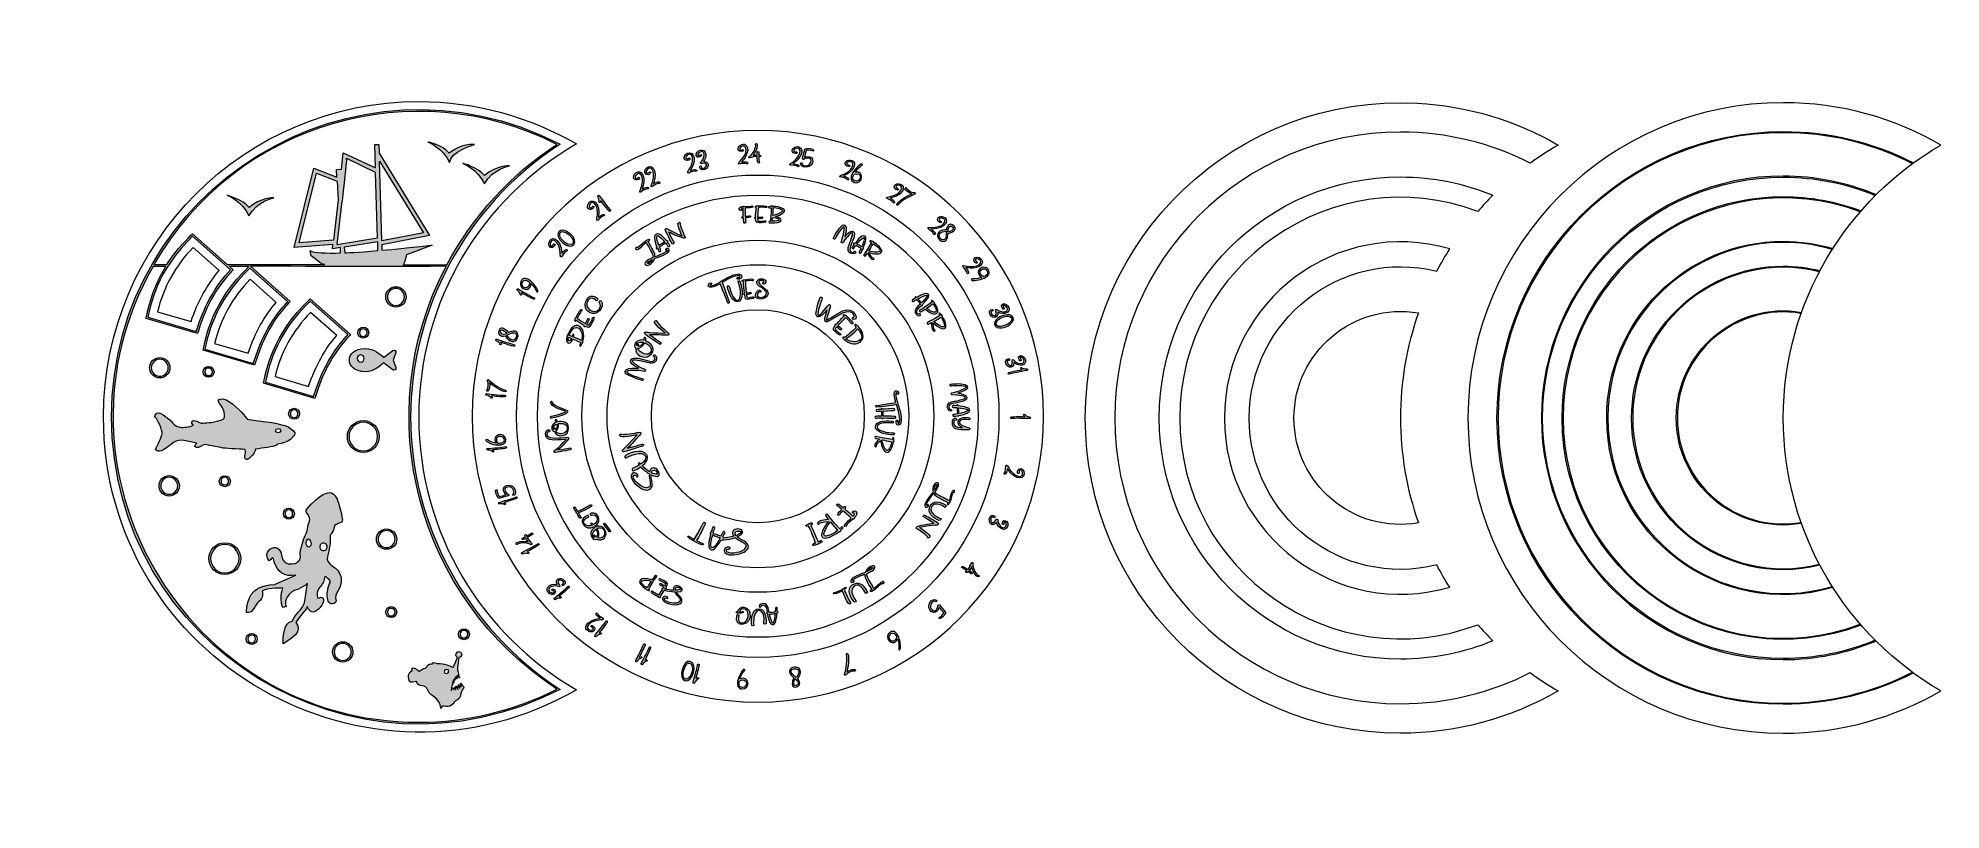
# Model space of a CAD drawing. Header units: inches. Extents: x -0.3 to 23.3, y -0.9 to 8.7.
import ezdxf

# ---------------------------------------------------------------- set-up
doc = ezdxf.new("R2010")
doc.units = ezdxf.units.IN
doc.header["$MEASUREMENT"] = 0
doc.layers.add('_U+0421_U+043B_U+043E_U+0439 1', color=7, linetype='Continuous')

msp = doc.modelspace()

# ---------------------------------------------------------------- hatches: boundary and pattern name
at = {"layer": '_U+0421_U+043B_U+043E_U+0439 1', "true_color": 0xffffff}
h = msp.add_hatch(color=7, dxfattribs=at)
h.dxf.hatch_style = 2
edge = h.paths.add_edge_path()
edge.add_spline(control_points=[(3.217, 4.325), (3.368, 4.774), (3.578, 4.946), (3.621, 5.007), (3.621, 5.007), (3.119, 5.45), (3.119, 5.45), (3.119, 5.45), (3.039, 5.367), (3.039, 5.367), (2.608, 4.921), (2.565, 4.469), (2.542, 4.403), (2.542, 4.403), (3.179, 4.215), (3.179, 4.215), (3.179, 4.215), (3.217, 4.325), (3.217, 4.325)], knot_values=[0, 0, 0, 0, 1, 1, 1, 2, 2, 2, 3, 3, 3, 4, 4, 4, 5, 5, 5, 6, 6, 6, 6], degree=3, periodic=1)
edge = h.paths.add_edge_path()
edge.add_spline(control_points=[(2.565, 4.418), (2.586, 4.475), (2.632, 4.918), (3.053, 5.353), (3.053, 5.353), (3.119, 5.422), (3.119, 5.422), (3.119, 5.422), (3.59, 5.006), (3.59, 5.006), (3.554, 4.956), (3.344, 4.772), (3.194, 4.332), (3.194, 4.332), (3.164, 4.24), (3.164, 4.24), (3.164, 4.24), (2.565, 4.418), (2.565, 4.418)], knot_values=[0, 0, 0, 0, 1, 1, 1, 2, 2, 2, 3, 3, 3, 4, 4, 4, 5, 5, 5, 6, 6, 6, 6], degree=3, periodic=1)
h.paths.add_polyline_path([(3.979, 7.157), (4.526, 6.268), (4.01, 6.167)])
edge = h.paths.add_edge_path()
edge.add_spline(control_points=[(3.514, 6.662), (3.514, 6.662), (3.517, 6.662), (3.517, 6.662), (3.594, 7.385), (3.568, 7.135), (3.574, 7.189), (3.574, 7.189), (3.933, 7.017), (3.933, 7.017), (3.933, 7.017), (3.958, 6.207), (3.958, 6.207), (3.958, 6.207), (3.451, 6.125), (3.451, 6.125), (3.451, 6.125), (3.514, 6.662), (3.514, 6.662)], knot_values=[0, 0, 0, 0, 1, 1, 1, 2, 2, 2, 3, 3, 3, 4, 4, 4, 5, 5, 5, 6, 6, 6, 6], degree=3, periodic=1)
h.paths.add_polyline_path([(3.41, 6.175), (2.986, 6.143), (3.2, 7.006), (3.454, 6.907), (3.467, 6.678)])
edge = h.paths.add_edge_path()
edge.add_spline(control_points=[(3.96, 6.158), (3.96, 6.158), (3.962, 6.047), (3.962, 6.047), (3.71, 6.025), (3.55, 6.021), (3.549, 6.021), (3.549, 6.021), (3.543, 6.092), (3.543, 6.092), (3.543, 6.092), (3.96, 6.158), (3.96, 6.158)], knot_values=[0, 0, 0, 0, 1, 1, 1, 2, 2, 2, 3, 3, 3, 4, 4, 4, 4], degree=3, periodic=1)
edge = h.paths.add_edge_path()
edge.add_spline(control_points=[(2.133, 5.808), (2.133, 5.808), (2.068, 5.733), (2.068, 5.733), (1.814, 5.44), (1.729, 5.097), (1.707, 5.044), (1.707, 5.044), (1.107, 5.221), (1.107, 5.221), (1.128, 5.278), (1.174, 5.721), (1.594, 6.156), (1.594, 6.156), (1.661, 6.225), (1.661, 6.225), (1.661, 6.225), (2.133, 5.808), (2.133, 5.808)], knot_values=[0, 0, 0, 0, 1, 1, 1, 2, 2, 2, 3, 3, 3, 4, 4, 4, 5, 5, 5, 6, 6, 6, 6], degree=3, periodic=1)
edge = h.paths.add_edge_path()
edge.add_spline(control_points=[(2.371, 5.831), (2.371, 5.831), (2.842, 5.414), (2.842, 5.414), (2.806, 5.365), (2.596, 5.181), (2.446, 4.74), (2.446, 4.74), (2.415, 4.649), (2.415, 4.649), (2.415, 4.649), (1.815, 4.825), (1.815, 4.825), (1.836, 4.882), (1.882, 5.325), (2.303, 5.76), (2.303, 5.76), (2.371, 5.831), (2.371, 5.831)], knot_values=[0, 0, 0, 0, 1, 1, 1, 2, 2, 2, 3, 3, 3, 4, 4, 4, 5, 5, 5, 6, 6, 6, 6], degree=3, periodic=1)
edge = h.paths.add_edge_path()
edge.add_spline(control_points=[(3.808, 4.546), (3.911, 4.546), (3.999, 4.622), (4.032, 4.657), (4.032, 4.657), (4.146, 4.571), (4.146, 4.571), (4.164, 4.553), (4.192, 4.576), (4.183, 4.599), (4.183, 4.599), (4.151, 4.69), (4.151, 4.69), (4.151, 4.69), (4.183, 4.782), (4.183, 4.782), (4.194, 4.8), (4.167, 4.824), (4.146, 4.808), (4.146, 4.808), (4.032, 4.722), (4.032, 4.722), (3.997, 4.757), (3.911, 4.833), (3.808, 4.833), (3.661, 4.833), (3.607, 4.76), (3.607, 4.69), (3.607, 4.621), (3.661, 4.546), (3.808, 4.546)], knot_values=[0, 0, 0, 0, 0.013889, 0.013889, 0.013889, 0.027778, 0.027778, 0.027778, 0.041667, 0.041667, 0.041667, 0.055556, 0.055556, 0.055556, 0.069444, 0.069444, 0.069444, 0.083333, 0.083333, 0.083333, 0.097222, 0.097222, 0.097222, 0.111111, 0.111111, 0.111111, 0.125, 0.125, 0.125, 0.138889, 0.138889, 0.138889, 0.138889], degree=3, periodic=0)
edge.add_line((3.808, 4.546), (3.808, 4.546))
edge = h.paths.add_edge_path()
edge.add_spline(control_points=[(3.792, 4.71), (3.792, 4.685), (3.772, 4.665), (3.747, 4.665), (3.722, 4.665), (3.703, 4.688), (3.703, 4.71), (3.703, 4.768), (3.792, 4.768), (3.792, 4.71)], knot_values=[0, 0, 0, 0, 0.013889, 0.013889, 0.013889, 0.027778, 0.027778, 0.027778, 0.041667, 0.041667, 0.041667, 0.041667], degree=3, periodic=0)
edge.add_line((3.792, 4.71), (3.792, 4.71))
edge = h.paths.add_edge_path()
edge.add_spline(control_points=[(5.014, 7.131), (5.014, 7.131), (5.206, 7.079), (5.285, 6.978), (5.421, 7.103), (5.593, 7.1), (5.593, 7.1), (5.593, 7.1), (5.388, 7.064), (5.283, 6.875), (5.201, 7.058), (5.014, 7.131), (5.014, 7.131)], knot_values=[0, 0, 0, 0, 0.013889, 0.013889, 0.013889, 0.027778, 0.027778, 0.027778, 0.041667, 0.041667, 0.041667, 0.055556, 0.055556, 0.055556, 0.055556], degree=3, periodic=0)
edge.add_line((5.014, 7.131), (5.014, 7.131))
edge = h.paths.add_edge_path()
edge.add_spline(control_points=[(4.582, 7.394), (4.582, 7.394), (4.767, 7.357), (4.846, 7.256), (4.979, 7.376), (5.161, 7.364), (5.161, 7.364), (5.161, 7.364), (4.851, 7.274), (4.851, 7.139), (4.769, 7.322), (4.582, 7.394), (4.582, 7.394)], knot_values=[0, 0, 0, 0, 0.013889, 0.013889, 0.013889, 0.027778, 0.027778, 0.027778, 0.041667, 0.041667, 0.041667, 0.055556, 0.055556, 0.055556, 0.055556], degree=3, periodic=0)
edge.add_line((4.582, 7.394), (4.582, 7.394))
edge = h.paths.add_edge_path()
edge.add_spline(control_points=[(3.779, 4.963), (3.817, 4.963), (3.847, 4.993), (3.847, 5.031), (3.847, 5.068), (3.817, 5.099), (3.779, 5.099), (3.742, 5.099), (3.711, 5.068), (3.711, 5.031), (3.711, 4.993), (3.742, 4.963), (3.779, 4.963)], knot_values=[0, 0, 0, 0, 0.013889, 0.013889, 0.013889, 0.027778, 0.027778, 0.027778, 0.041667, 0.041667, 0.041667, 0.055556, 0.055556, 0.055556, 0.055556], degree=3, periodic=0)
edge.add_line((3.779, 4.963), (3.779, 4.963))
edge = h.paths.add_edge_path()
edge.add_spline(control_points=[(3.826, 5.031), (3.826, 4.968), (3.732, 4.968), (3.732, 5.031), (3.732, 5.094), (3.826, 5.093), (3.826, 5.031)], knot_values=[0, 0, 0, 0, 0.013889, 0.013889, 0.013889, 0.027778, 0.027778, 0.027778, 0.027778], degree=3, periodic=0)
edge.add_line((3.826, 5.031), (3.826, 5.031))
edge = h.paths.add_edge_path()
edge.add_spline(control_points=[(2.093, 6.733), (2.093, 6.733), (2.285, 6.682), (2.364, 6.581), (2.5, 6.706), (2.672, 6.703), (2.672, 6.703), (2.672, 6.703), (2.467, 6.667), (2.362, 6.478), (2.281, 6.661), (2.093, 6.733), (2.093, 6.733)], knot_values=[0, 0, 0, 0, 0.013889, 0.013889, 0.013889, 0.027778, 0.027778, 0.027778, 0.041667, 0.041667, 0.041667, 0.055556, 0.055556, 0.055556, 0.055556], degree=3, periodic=0)
edge.add_line((2.093, 6.733), (2.093, 6.733))
edge = h.paths.add_edge_path()
edge.add_spline(control_points=[(2.854, 4.024), (2.854, 3.986), (2.885, 3.956), (2.922, 3.956), (2.96, 3.956), (2.99, 3.986), (2.99, 4.024), (2.99, 4.061), (2.96, 4.092), (2.922, 4.092), (2.885, 4.092), (2.854, 4.061), (2.854, 4.024)], knot_values=[0, 0, 0, 0, 0.013889, 0.013889, 0.013889, 0.027778, 0.027778, 0.027778, 0.041667, 0.041667, 0.041667, 0.055556, 0.055556, 0.055556, 0.055556], degree=3, periodic=0)
edge.add_line((2.854, 4.024), (2.854, 4.024))
edge = h.paths.add_edge_path()
edge.add_spline(control_points=[(2.922, 3.976), (2.86, 3.976), (2.86, 4.071), (2.922, 4.071), (2.985, 4.071), (2.985, 3.976), (2.922, 3.976)], knot_values=[0, 0, 0, 0, 0.013889, 0.013889, 0.013889, 0.027778, 0.027778, 0.027778, 0.027778], degree=3, periodic=0)
edge.add_line((2.922, 3.976), (2.922, 3.976))
edge = h.paths.add_edge_path()
edge.add_spline(control_points=[(3.525, 1.197), (3.456, 1.197), (3.399, 1.14), (3.399, 1.071), (3.399, 1.001), (3.456, 0.944), (3.525, 0.944), (3.594, 0.944), (3.651, 1.001), (3.651, 1.071), (3.65, 1.14), (3.594, 1.197), (3.525, 1.197)], knot_values=[0, 0, 0, 0, 0.013889, 0.013889, 0.013889, 0.027778, 0.027778, 0.027778, 0.041667, 0.041667, 0.041667, 0.055556, 0.055556, 0.055556, 0.055556], degree=3, periodic=0)
edge.add_line((3.525, 1.197), (3.525, 1.197))
edge = h.paths.add_edge_path()
edge.add_spline(control_points=[(3.525, 0.965), (3.467, 0.965), (3.419, 1.012), (3.419, 1.071), (3.419, 1.129), (3.467, 1.176), (3.525, 1.176), (3.583, 1.176), (3.631, 1.129), (3.631, 1.071), (3.629, 1.012), (3.582, 0.965), (3.525, 0.965)], knot_values=[0, 0, 0, 0, 0.013889, 0.013889, 0.013889, 0.027778, 0.027778, 0.027778, 0.041667, 0.041667, 0.041667, 0.055556, 0.055556, 0.055556, 0.055556], degree=3, periodic=0)
edge.add_line((3.525, 0.965), (3.525, 0.965))
edge = h.paths.add_edge_path()
edge.add_spline(control_points=[(4.126, 1.632), (4.089, 1.632), (4.058, 1.601), (4.058, 1.564), (4.058, 1.526), (4.089, 1.496), (4.126, 1.496), (4.164, 1.496), (4.194, 1.526), (4.194, 1.564), (4.194, 1.601), (4.164, 1.632), (4.126, 1.632)], knot_values=[0, 0, 0, 0, 0.013889, 0.013889, 0.013889, 0.027778, 0.027778, 0.027778, 0.041667, 0.041667, 0.041667, 0.055556, 0.055556, 0.055556, 0.055556], degree=3, periodic=0)
edge.add_line((4.126, 1.632), (4.126, 1.632))
edge = h.paths.add_edge_path()
edge.add_spline(control_points=[(4.079, 1.564), (4.079, 1.626), (4.174, 1.626), (4.174, 1.564), (4.174, 1.501), (4.079, 1.501), (4.079, 1.564)], knot_values=[0, 0, 0, 0, 0.013889, 0.013889, 0.013889, 0.027778, 0.027778, 0.027778, 0.027778], degree=3, periodic=0)
edge.add_line((4.079, 1.564), (4.079, 1.564))
edge = h.paths.add_edge_path()
edge.add_spline(control_points=[(4.185, 5.6), (4.115, 5.6), (4.058, 5.543), (4.058, 5.474), (4.058, 5.404), (4.115, 5.347), (4.185, 5.347), (4.254, 5.347), (4.311, 5.404), (4.311, 5.474), (4.311, 5.543), (4.254, 5.6), (4.185, 5.6)], knot_values=[0, 0, 0, 0, 0.013889, 0.013889, 0.013889, 0.027778, 0.027778, 0.027778, 0.041667, 0.041667, 0.041667, 0.055556, 0.055556, 0.055556, 0.055556], degree=3, periodic=0)
edge.add_line((4.185, 5.6), (4.185, 5.6))
edge = h.paths.add_edge_path()
edge.add_spline(control_points=[(4.185, 5.368), (4.126, 5.368), (4.079, 5.415), (4.079, 5.474), (4.079, 5.532), (4.126, 5.579), (4.185, 5.579), (4.243, 5.579), (4.29, 5.532), (4.29, 5.474), (4.29, 5.415), (4.243, 5.368), (4.185, 5.368)], knot_values=[0, 0, 0, 0, 0.013889, 0.013889, 0.013889, 0.027778, 0.027778, 0.027778, 0.041667, 0.041667, 0.041667, 0.055556, 0.055556, 0.055556, 0.055556], degree=3, periodic=0)
edge.add_line((4.185, 5.368), (4.185, 5.368))
edge = h.paths.add_edge_path()
edge.add_spline(control_points=[(3.779, 3.939), (3.671, 3.939), (3.582, 3.85), (3.582, 3.742), (3.582, 3.633), (3.671, 3.544), (3.779, 3.544), (3.888, 3.544), (3.976, 3.633), (3.976, 3.742), (3.976, 3.851), (3.889, 3.939), (3.779, 3.939)], knot_values=[0, 0, 0, 0, 0.013889, 0.013889, 0.013889, 0.027778, 0.027778, 0.027778, 0.041667, 0.041667, 0.041667, 0.055556, 0.055556, 0.055556, 0.055556], degree=3, periodic=0)
edge.add_line((3.779, 3.939), (3.779, 3.939))
edge = h.paths.add_edge_path()
edge.add_spline(control_points=[(3.779, 3.565), (3.682, 3.565), (3.603, 3.644), (3.603, 3.742), (3.603, 3.839), (3.682, 3.918), (3.779, 3.918), (3.876, 3.918), (3.956, 3.839), (3.956, 3.742), (3.956, 3.644), (3.876, 3.565), (3.779, 3.565)], knot_values=[0, 0, 0, 0, 0.013889, 0.013889, 0.013889, 0.027778, 0.027778, 0.027778, 0.041667, 0.041667, 0.041667, 0.055556, 0.055556, 0.055556, 0.055556], degree=3, periodic=0)
edge.add_line((3.779, 3.565), (3.779, 3.565))
edge = h.paths.add_edge_path()
edge.add_spline(control_points=[(4.069, 2.596), (4, 2.596), (3.943, 2.539), (3.943, 2.469), (3.943, 2.4), (4, 2.343), (4.069, 2.343), (4.139, 2.343), (4.196, 2.4), (4.196, 2.469), (4.194, 2.539), (4.139, 2.596), (4.069, 2.596)], knot_values=[0, 0, 0, 0, 0.013889, 0.013889, 0.013889, 0.027778, 0.027778, 0.027778, 0.041667, 0.041667, 0.041667, 0.055556, 0.055556, 0.055556, 0.055556], degree=3, periodic=0)
edge.add_line((4.069, 2.596), (4.069, 2.596))
edge = h.paths.add_edge_path()
edge.add_spline(control_points=[(4.069, 2.364), (4.011, 2.364), (3.964, 2.411), (3.964, 2.469), (3.964, 2.528), (4.011, 2.575), (4.069, 2.575), (4.128, 2.575), (4.175, 2.528), (4.175, 2.469), (4.174, 2.411), (4.126, 2.364), (4.069, 2.364)], knot_values=[0, 0, 0, 0, 0.013889, 0.013889, 0.013889, 0.027778, 0.027778, 0.027778, 0.041667, 0.041667, 0.041667, 0.055556, 0.055556, 0.055556, 0.055556], degree=3, periodic=0)
edge.add_line((4.069, 2.364), (4.069, 2.364))
edge = h.paths.add_edge_path()
edge.add_spline(control_points=[(4.367, 3.986), (4.367, 5.285), (5.028, 6.596), (6.221, 7.367), (3.665, 8.683), (0.658, 6.817), (0.658, 3.986), (0.658, 1.161), (3.657, -0.712), (6.221, 0.606), (5.044, 1.367), (4.367, 2.668), (4.367, 3.986)], knot_values=[0, 0, 0, 0, 0.013889, 0.013889, 0.013889, 0.027778, 0.027778, 0.027778, 0.041667, 0.041667, 0.041667, 0.055556, 0.055556, 0.055556, 0.055556], degree=3, periodic=0)
edge.add_line((4.367, 3.986), (4.367, 3.986))
edge = h.paths.add_edge_path()
edge.add_spline(control_points=[(6.181, 7.365), (5.611, 6.993), (5.139, 6.476), (4.818, 5.872), (4.818, 5.872), (4.276, 5.872), (4.276, 5.872), (4.296, 5.901), (4.314, 5.996), (4.314, 5.996), (4.314, 5.996), (4.636, 6.114), (4.636, 6.114), (4.633, 6.117), (4.34, 6.079), (4.011, 6.053), (4.011, 6.053), (4.008, 6.119), (4.008, 6.119), (4.008, 6.119), (4.601, 6.235), (4.601, 6.235), (4.601, 6.235), (3.976, 7.257), (3.976, 7.257), (3.976, 7.257), (3.974, 7.365), (3.974, 7.365), (3.974, 7.365), (3.925, 7.363), (3.925, 7.363), (3.925, 7.363), (3.932, 7.072), (3.932, 7.072), (3.932, 7.072), (3.531, 7.262), (3.531, 7.262), (3.531, 7.262), (3.508, 7.056), (3.508, 7.056), (3.508, 7.056), (3.447, 7.053), (3.447, 7.053), (3.447, 7.053), (3.453, 6.96), (3.453, 6.96), (3.453, 6.96), (3.167, 7.069), (3.167, 7.069), (3.167, 7.069), (2.922, 6.087), (2.922, 6.087), (2.922, 6.087), (3.403, 6.122), (3.403, 6.122), (3.403, 6.122), (3.397, 6.071), (3.397, 6.071), (3.397, 6.071), (3.496, 6.086), (3.496, 6.086), (3.496, 6.086), (3.499, 6.019), (3.499, 6.019), (3.314, 6.014), (3.168, 6.019), (3.119, 6.047), (3.119, 6.047), (3.132, 5.983), (3.132, 5.983), (3.132, 5.983), (3.269, 5.878), (3.269, 5.878), (3.281, 5.876), (3.292, 5.876), (3.303, 5.875), (3.303, 5.875), (2.093, 5.875), (2.093, 5.875), (2.093, 5.875), (1.661, 6.257), (1.661, 6.257), (1.611, 6.201), (1.476, 6.083), (1.343, 5.875), (1.343, 5.875), (1.183, 5.875), (1.183, 5.875), (2.201, 7.639), (4.404, 8.267), (6.181, 7.365)], knot_values=[0, 0, 0, 0, 0.013889, 0.013889, 0.013889, 0.027778, 0.027778, 0.027778, 0.041667, 0.041667, 0.041667, 0.055556, 0.055556, 0.055556, 0.069444, 0.069444, 0.069444, 0.083333, 0.083333, 0.083333, 0.097222, 0.097222, 0.097222, 0.111111, 0.111111, 0.111111, 0.125, 0.125, 0.125, 0.138889, 0.138889, 0.138889, 0.152778, 0.152778, 0.152778, 0.166667, 0.166667, 0.166667, 0.180556, 0.180556, 0.180556, 0.194444, 0.194444, 0.194444, 0.208333, 0.208333, 0.208333, 0.222222, 0.222222, 0.222222, 0.236111, 0.236111, 0.236111, 0.25, 0.25, 0.25, 0.263889, 0.263889, 0.263889, 0.277778, 0.277778, 0.277778, 0.291667, 0.291667, 0.291667, 0.305556, 0.305556, 0.305556, 0.319444, 0.319444, 0.319444, 0.333333, 0.333333, 0.333333, 0.347222, 0.347222, 0.347222, 0.361111, 0.361111, 0.361111, 0.375, 0.375, 0.375, 0.388889, 0.388889, 0.388889, 0.402778, 0.402778, 0.402778, 0.416667, 0.416667, 0.416667, 0.416667], degree=3, periodic=0)
edge.add_line((6.181, 7.365), (6.181, 7.365))
edge = h.paths.add_edge_path()
edge.add_spline(control_points=[(4.468, 0.199), (1.569, 0.199), (-0.254, 3.34), (1.172, 5.851), (1.172, 5.851), (1.332, 5.851), (1.332, 5.851), (1.138, 5.537), (1.104, 5.274), (1.085, 5.207), (1.085, 5.207), (1.722, 5.019), (1.722, 5.019), (1.747, 5.079), (1.831, 5.426), (2.086, 5.721), (2.086, 5.721), (2.165, 5.811), (2.165, 5.811), (2.165, 5.811), (2.119, 5.851), (2.119, 5.851), (2.119, 5.851), (2.361, 5.851), (2.361, 5.851), (2.361, 5.851), (2.289, 5.776), (2.289, 5.776), (1.857, 5.331), (1.815, 4.879), (1.792, 4.812), (1.792, 4.812), (2.429, 4.625), (2.429, 4.625), (2.429, 4.625), (2.467, 4.736), (2.467, 4.736), (2.618, 5.185), (2.828, 5.357), (2.871, 5.418), (2.871, 5.418), (2.379, 5.853), (2.379, 5.853), (2.381, 5.853), (4.49, 5.851), (4.807, 5.853), (3.837, 4.001), (4.45, 1.739), (6.181, 0.61), (5.653, 0.34), (5.061, 0.199), (4.468, 0.199)], knot_values=[0, 0, 0, 0, 0.013889, 0.013889, 0.013889, 0.027778, 0.027778, 0.027778, 0.041667, 0.041667, 0.041667, 0.055556, 0.055556, 0.055556, 0.069444, 0.069444, 0.069444, 0.083333, 0.083333, 0.083333, 0.097222, 0.097222, 0.097222, 0.111111, 0.111111, 0.111111, 0.125, 0.125, 0.125, 0.138889, 0.138889, 0.138889, 0.152778, 0.152778, 0.152778, 0.166667, 0.166667, 0.166667, 0.180556, 0.180556, 0.180556, 0.194444, 0.194444, 0.194444, 0.208333, 0.208333, 0.208333, 0.222222, 0.222222, 0.222222, 0.236111, 0.236111, 0.236111, 0.236111], degree=3, periodic=0)
edge.add_line((4.468, 0.199), (4.468, 0.199))
edge = h.paths.add_edge_path()
edge.add_spline(control_points=[(5.028, 1.358), (4.99, 1.358), (4.96, 1.328), (4.96, 1.29), (4.96, 1.253), (4.99, 1.222), (5.028, 1.222), (5.065, 1.222), (5.096, 1.253), (5.096, 1.29), (5.096, 1.328), (5.065, 1.358), (5.028, 1.358)], knot_values=[0, 0, 0, 0, 0.013889, 0.013889, 0.013889, 0.027778, 0.027778, 0.027778, 0.041667, 0.041667, 0.041667, 0.055556, 0.055556, 0.055556, 0.055556], degree=3, periodic=0)
edge.add_line((5.028, 1.358), (5.028, 1.358))
edge = h.paths.add_edge_path()
edge.add_spline(control_points=[(4.981, 1.29), (4.981, 1.353), (5.075, 1.353), (5.075, 1.29), (5.075, 1.228), (4.981, 1.228), (4.981, 1.29)], knot_values=[0, 0, 0, 0, 0.013889, 0.013889, 0.013889, 0.027778, 0.027778, 0.027778, 0.027778], degree=3, periodic=0)
edge.add_line((4.981, 1.29), (4.981, 1.29))
edge = h.paths.add_edge_path()
edge.add_spline(control_points=[(5.012, 0.654), (5.012, 0.654), (4.985, 0.683), (4.985, 0.683), (4.985, 0.683), (4.994, 0.644), (4.994, 0.644), (4.994, 0.644), (4.989, 0.639), (4.989, 0.639), (4.989, 0.639), (4.961, 0.667), (4.961, 0.667), (4.961, 0.667), (4.976, 0.625), (4.976, 0.625), (4.976, 0.625), (4.974, 0.622), (4.974, 0.622), (4.974, 0.622), (4.951, 0.65), (4.951, 0.65), (4.951, 0.65), (4.951, 0.606), (4.951, 0.606), (4.951, 0.606), (4.932, 0.65), (4.932, 0.65), (4.932, 0.65), (4.926, 0.603), (4.926, 0.603), (4.926, 0.603), (4.924, 0.603), (4.924, 0.603), (4.924, 0.603), (4.914, 0.637), (4.914, 0.637), (4.914, 0.637), (4.907, 0.603), (4.907, 0.603), (4.907, 0.603), (4.897, 0.603), (4.897, 0.603), (4.897, 0.603), (4.887, 0.631), (4.887, 0.631), (4.887, 0.631), (4.868, 0.592), (4.868, 0.592), (4.875, 0.617), (4.875, 0.64), (4.881, 0.668), (4.881, 0.668), (4.896, 0.668), (4.896, 0.668), (4.896, 0.668), (4.883, 0.683), (4.883, 0.683), (4.883, 0.683), (4.886, 0.69), (4.886, 0.69), (4.886, 0.69), (4.906, 0.687), (4.906, 0.687), (4.906, 0.687), (4.89, 0.707), (4.89, 0.707), (4.89, 0.707), (4.893, 0.712), (4.893, 0.712), (4.893, 0.712), (4.912, 0.706), (4.912, 0.706), (4.912, 0.706), (4.897, 0.722), (4.897, 0.722), (4.897, 0.722), (4.903, 0.729), (4.903, 0.729), (4.903, 0.729), (4.925, 0.719), (4.925, 0.719), (4.925, 0.719), (4.91, 0.739), (4.91, 0.739), (4.91, 0.739), (4.912, 0.744), (4.912, 0.744), (4.912, 0.744), (4.937, 0.735), (4.937, 0.735), (4.937, 0.735), (4.922, 0.76), (4.922, 0.76), (4.922, 0.76), (4.925, 0.762), (4.925, 0.762), (4.925, 0.762), (4.947, 0.743), (4.947, 0.743), (4.947, 0.743), (4.937, 0.771), (4.937, 0.771), (4.937, 0.771), (4.943, 0.776), (4.943, 0.776), (4.943, 0.776), (4.972, 0.751), (4.972, 0.751), (4.972, 0.751), (4.957, 0.789), (4.957, 0.789), (4.957, 0.789), (4.96, 0.792), (4.96, 0.792), (4.969, 0.801), (4.943, 0.826), (4.95, 0.878), (4.953, 0.906), (4.96, 0.957), (4.967, 1.001), (4.986, 1.001), (5.001, 1.018), (5.001, 1.04), (5.001, 1.082), (4.928, 1.092), (4.928, 1.035), (4.928, 1.022), (4.937, 1.01), (4.947, 1.003), (4.947, 1.003), (4.893, 0.879), (4.893, 0.879), (4.893, 0.879), (4.807, 0.928), (4.733, 0.926), (4.662, 0.924), (4.664, 0.946), (4.647, 0.936), (4.632, 0.926), (4.64, 0.921), (4.64, 0.921), (4.64, 0.921), (4.596, 0.931), (4.579, 0.906), (4.572, 0.893), (4.562, 0.881), (4.551, 0.871), (4.524, 0.864), (4.5, 0.849), (4.478, 0.829), (4.446, 0.857), (4.394, 0.886), (4.386, 0.871), (4.379, 0.856), (4.399, 0.846), (4.364, 0.822), (4.329, 0.8), (4.339, 0.707), (4.364, 0.697), (4.389, 0.687), (4.435, 0.712), (4.443, 0.697), (4.451, 0.682), (4.443, 0.66), (4.514, 0.65), (4.546, 0.644), (4.562, 0.64), (4.583, 0.589), (4.611, 0.512), (4.724, 0.521), (4.743, 0.367), (4.743, 0.367), (4.749, 0.408), (4.772, 0.401), (4.796, 0.394), (4.868, 0.374), (4.912, 0.453), (4.919, 0.469), (4.976, 0.478), (4.983, 0.519), (4.99, 0.561), (5.003, 0.606), (5.021, 0.621), (5.039, 0.632), (5.012, 0.654), (5.012, 0.654)], knot_values=[0, 0, 0, 0, 0.013889, 0.013889, 0.013889, 0.027778, 0.027778, 0.027778, 0.041667, 0.041667, 0.041667, 0.055556, 0.055556, 0.055556, 0.069444, 0.069444, 0.069444, 0.083333, 0.083333, 0.083333, 0.097222, 0.097222, 0.097222, 0.111111, 0.111111, 0.111111, 0.125, 0.125, 0.125, 0.138889, 0.138889, 0.138889, 0.152778, 0.152778, 0.152778, 0.166667, 0.166667, 0.166667, 0.180556, 0.180556, 0.180556, 0.194444, 0.194444, 0.194444, 0.208333, 0.208333, 0.208333, 0.222222, 0.222222, 0.222222, 0.236111, 0.236111, 0.236111, 0.25, 0.25, 0.25, 0.263889, 0.263889, 0.263889, 0.277778, 0.277778, 0.277778, 0.291667, 0.291667, 0.291667, 0.305556, 0.305556, 0.305556, 0.319444, 0.319444, 0.319444, 0.333333, 0.333333, 0.333333, 0.347222, 0.347222, 0.347222, 0.361111, 0.361111, 0.361111, 0.375, 0.375, 0.375, 0.388889, 0.388889, 0.388889, 0.402778, 0.402778, 0.402778, 0.416667, 0.416667, 0.416667, 0.430556, 0.430556, 0.430556, 0.444444, 0.444444, 0.444444, 0.458333, 0.458333, 0.458333, 0.472222, 0.472222, 0.472222, 0.486111, 0.486111, 0.486111, 0.5, 0.5, 0.5, 0.513889, 0.513889, 0.513889, 0.527778, 0.527778, 0.527778, 0.541667, 0.541667, 0.541667, 0.555556, 0.555556, 0.555556, 0.569444, 0.569444, 0.569444, 0.583333, 0.583333, 0.583333, 0.597222, 0.597222, 0.597222, 0.611111, 0.611111, 0.611111, 0.625, 0.625, 0.625, 0.638889, 0.638889, 0.638889, 0.652778, 0.652778, 0.652778, 0.666667, 0.666667, 0.666667, 0.680556, 0.680556, 0.680556, 0.694444, 0.694444, 0.694444, 0.708333, 0.708333, 0.708333, 0.722222, 0.722222, 0.722222, 0.736111, 0.736111, 0.736111, 0.75, 0.75, 0.75, 0.763889, 0.763889, 0.763889, 0.777778, 0.777778, 0.777778, 0.791667, 0.791667, 0.791667, 0.805556, 0.805556, 0.805556, 0.819444, 0.819444, 0.819444, 0.833333, 0.833333, 0.833333, 0.847222, 0.847222, 0.847222, 0.861111, 0.861111, 0.861111, 0.861111], degree=3, periodic=0)
edge.add_line((5.012, 0.654), (5.012, 0.654))
edge = h.paths.add_edge_path()
edge.add_spline(control_points=[(4.783, 0.825), (4.783, 0.864), (4.843, 0.864), (4.843, 0.825), (4.843, 0.81), (4.783, 0.785), (4.783, 0.825)], knot_values=[0, 0, 0, 0, 0.013889, 0.013889, 0.013889, 0.027778, 0.027778, 0.027778, 0.027778], degree=3, periodic=0)
edge.add_line((4.783, 0.825), (4.783, 0.825))
edge = h.paths.add_edge_path()
edge.add_spline(control_points=[(2.396, 1.3), (2.358, 1.3), (2.328, 1.269), (2.328, 1.232), (2.328, 1.194), (2.358, 1.164), (2.396, 1.164), (2.433, 1.164), (2.464, 1.194), (2.464, 1.232), (2.464, 1.269), (2.433, 1.3), (2.396, 1.3)], knot_values=[0, 0, 0, 0, 0.013889, 0.013889, 0.013889, 0.027778, 0.027778, 0.027778, 0.041667, 0.041667, 0.041667, 0.055556, 0.055556, 0.055556, 0.055556], degree=3, periodic=0)
edge.add_line((2.396, 1.3), (2.396, 1.3))
edge = h.paths.add_edge_path()
edge.add_spline(control_points=[(2.396, 1.185), (2.333, 1.185), (2.333, 1.279), (2.396, 1.279), (2.458, 1.279), (2.458, 1.185), (2.396, 1.185)], knot_values=[0, 0, 0, 0, 0.013889, 0.013889, 0.013889, 0.027778, 0.027778, 0.027778, 0.027778], degree=3, periodic=0)
edge.add_line((2.396, 1.185), (2.396, 1.185))
edge = h.paths.add_edge_path()
edge.add_spline(control_points=[(3.443, 1.704), (3.407, 1.815), (3.525, 1.839), (3.504, 1.992), (3.485, 2.138), (3.301, 2.14), (3.336, 2.256), (3.361, 2.342), (3.374, 2.433), (3.368, 2.521), (3.374, 2.526), (3.378, 2.531), (3.381, 2.536), (3.403, 2.556), (3.412, 2.588), (3.419, 2.619), (3.435, 2.682), (3.522, 2.651), (3.522, 2.708), (3.522, 2.71), (3.476, 2.994), (3.407, 3.033), (3.361, 3.079), (3.226, 3.021), (3.079, 2.842), (3.05, 2.8), (3.112, 2.778), (3.118, 2.711), (3.111, 2.689), (3.097, 2.664), (3.09, 2.617), (3.09, 2.617), (3.083, 2.571), (3.083, 2.571), (3.051, 2.501), (2.985, 2.347), (3.001, 2.249), (3.012, 2.147), (2.776, 2.115), (2.768, 2.256), (2.756, 2.338), (2.724, 2.361), (2.697, 2.367), (2.622, 2.376), (2.558, 2.294), (2.596, 2.224), (2.596, 2.224), (2.612, 2.199), (2.612, 2.199), (2.649, 2.235), (2.639, 2.228), (2.654, 2.238), (2.654, 2.238), (2.667, 2.232), (2.676, 2.186), (2.704, 2.071), (2.811, 1.99), (2.942, 2.024), (2.942, 2.024), (2.678, 1.908), (2.678, 1.908), (2.499, 1.896), (2.432, 1.832), (2.422, 1.822), (2.325, 1.725), (2.333, 1.56), (2.333, 1.558), (2.333, 1.558), (2.358, 1.558), (2.358, 1.558), (2.411, 1.558), (2.429, 1.646), (2.489, 1.699), (2.54, 1.737), (2.531, 1.804), (2.526, 1.829), (2.651, 1.876), (2.737, 1.856), (2.781, 1.864), (2.751, 1.787), (2.764, 1.689), (2.768, 1.657), (2.768, 1.647), (2.774, 1.64), (2.778, 1.632), (2.778, 1.632), (2.787, 1.622), (2.787, 1.622), (2.787, 1.622), (2.822, 1.635), (2.822, 1.635), (2.822, 1.636), (2.817, 1.66), (2.815, 1.664), (2.812, 1.692), (2.818, 1.804), (2.975, 1.851), (3.017, 1.867), (3.057, 1.89), (3.086, 1.922), (3.086, 1.922), (3.051, 1.678), (3.051, 1.678), (3.012, 1.586), (2.957, 1.56), (2.896, 1.454), (2.794, 1.428), (2.783, 1.275), (2.785, 1.171), (2.907, 1.247), (3.032, 1.319), (2.942, 1.435), (3.017, 1.55), (3.036, 1.544), (3.089, 1.636), (3.094, 1.611), (3.106, 1.592), (3.124, 1.575), (3.143, 1.56), (3.174, 1.564), (3.193, 1.578), (3.279, 1.628), (3.31, 1.729), (3.269, 1.746), (3.244, 1.758), (3.228, 1.729), (3.218, 1.739), (3.199, 1.761), (3.203, 1.84), (3.24, 1.872), (3.278, 1.91), (3.3, 1.956), (3.301, 2.008), (3.324, 1.999), (3.343, 1.983), (3.358, 1.967), (3.392, 1.929), (3.342, 1.918), (3.333, 1.801), (3.326, 1.71), (3.356, 1.671), (3.387, 1.665), (3.387, 1.665), (3.394, 1.665), (3.394, 1.665), (3.438, 1.665), (3.442, 1.703), (3.443, 1.704)], knot_values=[0, 0, 0, 0, 0.013889, 0.013889, 0.013889, 0.027778, 0.027778, 0.027778, 0.041667, 0.041667, 0.041667, 0.055556, 0.055556, 0.055556, 0.069444, 0.069444, 0.069444, 0.083333, 0.083333, 0.083333, 0.097222, 0.097222, 0.097222, 0.111111, 0.111111, 0.111111, 0.125, 0.125, 0.125, 0.138889, 0.138889, 0.138889, 0.152778, 0.152778, 0.152778, 0.166667, 0.166667, 0.166667, 0.180556, 0.180556, 0.180556, 0.194444, 0.194444, 0.194444, 0.208333, 0.208333, 0.208333, 0.222222, 0.222222, 0.222222, 0.236111, 0.236111, 0.236111, 0.25, 0.25, 0.25, 0.263889, 0.263889, 0.263889, 0.277778, 0.277778, 0.277778, 0.291667, 0.291667, 0.291667, 0.305556, 0.305556, 0.305556, 0.319444, 0.319444, 0.319444, 0.333333, 0.333333, 0.333333, 0.347222, 0.347222, 0.347222, 0.361111, 0.361111, 0.361111, 0.375, 0.375, 0.375, 0.388889, 0.388889, 0.388889, 0.402778, 0.402778, 0.402778, 0.416667, 0.416667, 0.416667, 0.430556, 0.430556, 0.430556, 0.444444, 0.444444, 0.444444, 0.458333, 0.458333, 0.458333, 0.472222, 0.472222, 0.472222, 0.486111, 0.486111, 0.486111, 0.5, 0.5, 0.5, 0.513889, 0.513889, 0.513889, 0.527778, 0.527778, 0.527778, 0.541667, 0.541667, 0.541667, 0.555556, 0.555556, 0.555556, 0.569444, 0.569444, 0.569444, 0.583333, 0.583333, 0.583333, 0.597222, 0.597222, 0.597222, 0.611111, 0.611111, 0.611111, 0.625, 0.625, 0.625, 0.638889, 0.638889, 0.638889, 0.652778, 0.652778, 0.652778, 0.666667, 0.666667, 0.666667, 0.680556, 0.680556, 0.680556, 0.680556], degree=3, periodic=0)
edge.add_line((3.443, 1.704), (3.443, 1.704))
edge = h.paths.add_edge_path()
edge.add_spline(control_points=[(3.106, 2.375), (3.065, 2.369), (3.044, 2.454), (3.096, 2.467), (3.136, 2.471), (3.157, 2.386), (3.106, 2.375)], knot_values=[0, 0, 0, 0, 0.013889, 0.013889, 0.013889, 0.027778, 0.027778, 0.027778, 0.027778], degree=3, periodic=0)
edge.add_line((3.106, 2.375), (3.106, 2.375))
edge = h.paths.add_edge_path()
edge.add_spline(control_points=[(3.239, 2.378), (3.244, 2.444), (3.338, 2.429), (3.332, 2.372), (3.332, 2.367), (3.332, 2.362), (3.329, 2.36), (3.318, 2.307), (3.233, 2.324), (3.239, 2.378)], knot_values=[0, 0, 0, 0, 0.013889, 0.013889, 0.013889, 0.027778, 0.027778, 0.027778, 0.041667, 0.041667, 0.041667, 0.041667], degree=3, periodic=0)
edge.add_line((3.239, 2.378), (3.239, 2.378))
edge = h.paths.add_edge_path()
edge.add_spline(control_points=[(2.062, 2.425), (1.954, 2.425), (1.865, 2.336), (1.865, 2.228), (1.865, 2.119), (1.954, 2.031), (2.062, 2.031), (2.171, 2.031), (2.26, 2.119), (2.26, 2.228), (2.26, 2.336), (2.172, 2.425), (2.062, 2.425)], knot_values=[0, 0, 0, 0, 0.013889, 0.013889, 0.013889, 0.027778, 0.027778, 0.027778, 0.041667, 0.041667, 0.041667, 0.055556, 0.055556, 0.055556, 0.055556], degree=3, periodic=0)
edge.add_line((2.062, 2.425), (2.062, 2.425))
edge = h.paths.add_edge_path()
edge.add_spline(control_points=[(2.062, 2.051), (1.965, 2.051), (1.886, 2.131), (1.886, 2.228), (1.886, 2.325), (1.965, 2.404), (2.062, 2.404), (2.16, 2.404), (2.239, 2.325), (2.239, 2.228), (2.239, 2.131), (2.16, 2.051), (2.062, 2.051)], knot_values=[0, 0, 0, 0, 0.013889, 0.013889, 0.013889, 0.027778, 0.027778, 0.027778, 0.041667, 0.041667, 0.041667, 0.055556, 0.055556, 0.055556, 0.055556], degree=3, periodic=0)
edge.add_line((2.062, 2.051), (2.062, 2.051))
edge = h.paths.add_edge_path()
edge.add_spline(control_points=[(1.372, 3.257), (1.303, 3.257), (1.246, 3.2), (1.246, 3.131), (1.246, 3.061), (1.303, 3.004), (1.372, 3.004), (1.442, 3.004), (1.499, 3.061), (1.499, 3.131), (1.499, 3.2), (1.442, 3.257), (1.372, 3.257)], knot_values=[0, 0, 0, 0, 0.013889, 0.013889, 0.013889, 0.027778, 0.027778, 0.027778, 0.041667, 0.041667, 0.041667, 0.055556, 0.055556, 0.055556, 0.055556], degree=3, periodic=0)
edge.add_line((1.372, 3.257), (1.372, 3.257))
edge = h.paths.add_edge_path()
edge.add_spline(control_points=[(1.372, 3.025), (1.314, 3.025), (1.267, 3.072), (1.267, 3.131), (1.267, 3.189), (1.314, 3.236), (1.372, 3.236), (1.431, 3.236), (1.478, 3.189), (1.478, 3.131), (1.478, 3.072), (1.429, 3.025), (1.372, 3.025)], knot_values=[0, 0, 0, 0, 0.013889, 0.013889, 0.013889, 0.027778, 0.027778, 0.027778, 0.041667, 0.041667, 0.041667, 0.055556, 0.055556, 0.055556, 0.055556], degree=3, periodic=0)
edge.add_line((1.372, 3.025), (1.372, 3.025))
edge = h.paths.add_edge_path()
edge.add_spline(control_points=[(1.382, 4.594), (1.382, 4.664), (1.325, 4.721), (1.256, 4.721), (1.186, 4.721), (1.129, 4.664), (1.129, 4.594), (1.129, 4.525), (1.186, 4.468), (1.256, 4.468), (1.325, 4.468), (1.382, 4.525), (1.382, 4.594)], knot_values=[0, 0, 0, 0, 0.013889, 0.013889, 0.013889, 0.027778, 0.027778, 0.027778, 0.041667, 0.041667, 0.041667, 0.055556, 0.055556, 0.055556, 0.055556], degree=3, periodic=0)
edge.add_line((1.382, 4.594), (1.382, 4.594))
edge = h.paths.add_edge_path()
edge.add_spline(control_points=[(1.15, 4.594), (1.15, 4.653), (1.197, 4.7), (1.256, 4.7), (1.314, 4.7), (1.361, 4.653), (1.361, 4.594), (1.361, 4.536), (1.314, 4.489), (1.256, 4.489), (1.197, 4.489), (1.15, 4.537), (1.15, 4.594)], knot_values=[0, 0, 0, 0, 0.013889, 0.013889, 0.013889, 0.027778, 0.027778, 0.027778, 0.041667, 0.041667, 0.041667, 0.055556, 0.055556, 0.055556, 0.055556], degree=3, periodic=0)
edge.add_line((1.15, 4.594), (1.15, 4.594))
edge = h.paths.add_edge_path()
edge.add_spline(control_points=[(2.131, 3.188), (2.131, 3.225), (2.1, 3.256), (2.062, 3.256), (2.025, 3.256), (1.994, 3.225), (1.994, 3.188), (1.994, 3.15), (2.025, 3.119), (2.062, 3.119), (2.1, 3.119), (2.131, 3.15), (2.131, 3.188)], knot_values=[0, 0, 0, 0, 0.013889, 0.013889, 0.013889, 0.027778, 0.027778, 0.027778, 0.041667, 0.041667, 0.041667, 0.055556, 0.055556, 0.055556, 0.055556], degree=3, periodic=0)
edge.add_line((2.131, 3.188), (2.131, 3.188))
edge = h.paths.add_edge_path()
edge.add_spline(control_points=[(2.062, 3.236), (2.125, 3.236), (2.125, 3.142), (2.062, 3.142), (2, 3.14), (2, 3.236), (2.062, 3.236)], knot_values=[0, 0, 0, 0, 0.013889, 0.013889, 0.013889, 0.027778, 0.027778, 0.027778, 0.027778], degree=3, periodic=0)
edge.add_line((2.062, 3.236), (2.062, 3.236))
edge = h.paths.add_edge_path()
edge.add_spline(control_points=[(2.367, 3.474), (2.408, 3.504), (2.433, 3.544), (2.443, 3.587), (2.535, 3.597), (2.667, 3.615), (2.701, 3.632), (2.708, 3.635), (2.714, 3.642), (2.717, 3.649), (2.85, 3.662), (2.896, 3.726), (2.899, 3.728), (2.95, 3.779), (2.936, 3.794), (2.879, 3.843), (2.825, 3.892), (2.599, 3.925), (2.364, 3.951), (2.344, 3.957), (2.322, 3.979), (2.293, 4.013), (2.238, 4.082), (2.093, 4.229), (2.003, 4.207), (1.993, 4.204), (1.986, 4.197), (1.983, 4.19), (1.971, 4.154), (2.049, 4.124), (2.06, 4.008), (2.06, 3.976), (2.062, 3.96), (2.011, 3.944), (1.885, 3.904), (1.835, 3.918), (1.767, 3.906), (1.736, 3.929), (1.69, 3.94), (1.675, 3.94), (1.675, 3.94), (1.656, 3.933), (1.656, 3.933), (1.656, 3.933), (1.653, 3.921), (1.653, 3.921), (1.649, 3.9), (1.669, 3.885), (1.672, 3.882), (1.618, 3.86), (1.558, 3.85), (1.503, 3.857), (1.443, 3.865), (1.414, 3.913), (1.397, 3.931), (1.394, 3.933), (1.269, 4.056), (1.218, 4.033), (1.189, 4.019), (1.197, 3.993), (1.196, 3.989), (1.21, 3.975), (1.271, 3.871), (1.285, 3.792), (1.288, 3.767), (1.247, 3.674), (1.211, 3.6), (1.211, 3.6), (1.201, 3.583), (1.201, 3.583), (1.21, 3.576), (1.239, 3.524), (1.339, 3.603), (1.483, 3.717), (1.481, 3.714), (1.714, 3.66), (1.714, 3.654), (1.708, 3.653), (1.707, 3.65), (1.707, 3.65), (1.697, 3.644), (1.697, 3.644), (1.697, 3.644), (1.69, 3.619), (1.69, 3.619), (1.715, 3.599), (1.713, 3.592), (1.808, 3.642), (1.885, 3.629), (2.006, 3.61), (2.025, 3.603), (2.054, 3.593), (2.236, 3.586), (2.312, 3.583), (2.318, 3.564), (2.319, 3.544), (2.315, 3.524), (2.31, 3.492), (2.306, 3.472), (2.325, 3.46), (2.331, 3.457), (2.332, 3.457), (2.338, 3.457), (2.347, 3.46), (2.357, 3.464), (2.367, 3.474)], knot_values=[0, 0, 0, 0, 0.013889, 0.013889, 0.013889, 0.027778, 0.027778, 0.027778, 0.041667, 0.041667, 0.041667, 0.055556, 0.055556, 0.055556, 0.069444, 0.069444, 0.069444, 0.083333, 0.083333, 0.083333, 0.097222, 0.097222, 0.097222, 0.111111, 0.111111, 0.111111, 0.125, 0.125, 0.125, 0.138889, 0.138889, 0.138889, 0.152778, 0.152778, 0.152778, 0.166667, 0.166667, 0.166667, 0.180556, 0.180556, 0.180556, 0.194444, 0.194444, 0.194444, 0.208333, 0.208333, 0.208333, 0.222222, 0.222222, 0.222222, 0.236111, 0.236111, 0.236111, 0.25, 0.25, 0.25, 0.263889, 0.263889, 0.263889, 0.277778, 0.277778, 0.277778, 0.291667, 0.291667, 0.291667, 0.305556, 0.305556, 0.305556, 0.319444, 0.319444, 0.319444, 0.333333, 0.333333, 0.333333, 0.347222, 0.347222, 0.347222, 0.361111, 0.361111, 0.361111, 0.375, 0.375, 0.375, 0.388889, 0.388889, 0.388889, 0.402778, 0.402778, 0.402778, 0.416667, 0.416667, 0.416667, 0.430556, 0.430556, 0.430556, 0.444444, 0.444444, 0.444444, 0.458333, 0.458333, 0.458333, 0.472222, 0.472222, 0.472222, 0.486111, 0.486111, 0.486111, 0.486111], degree=3, periodic=0)
edge.add_line((2.367, 3.474), (2.367, 3.474))
edge = h.paths.add_edge_path()
edge.add_spline(control_points=[(2.724, 3.836), (2.772, 3.836), (2.774, 3.792), (2.724, 3.792), (2.675, 3.792), (2.675, 3.836), (2.724, 3.836)], knot_values=[0, 0, 0, 0, 0.013889, 0.013889, 0.013889, 0.027778, 0.027778, 0.027778, 0.027778], degree=3, periodic=0)
edge.add_line((2.724, 3.836), (2.724, 3.836))
edge = h.paths.add_edge_path()
edge.add_spline(control_points=[(1.861, 4.476), (1.899, 4.476), (1.929, 4.507), (1.929, 4.544), (1.929, 4.582), (1.899, 4.612), (1.861, 4.612), (1.824, 4.612), (1.793, 4.582), (1.793, 4.544), (1.793, 4.507), (1.824, 4.476), (1.861, 4.476)], knot_values=[0, 0, 0, 0, 0.013889, 0.013889, 0.013889, 0.027778, 0.027778, 0.027778, 0.041667, 0.041667, 0.041667, 0.055556, 0.055556, 0.055556, 0.055556], degree=3, periodic=0)
edge.add_line((1.861, 4.476), (1.861, 4.476))
edge = h.paths.add_edge_path()
edge.add_spline(control_points=[(1.908, 4.544), (1.908, 4.482), (1.814, 4.482), (1.814, 4.544), (1.814, 4.607), (1.908, 4.607), (1.908, 4.544)], knot_values=[0, 0, 0, 0, 0.013889, 0.013889, 0.013889, 0.027778, 0.027778, 0.027778, 0.027778], degree=3, periodic=0)
edge.add_line((1.908, 4.544), (1.908, 4.544))
edge = h.paths.add_edge_path()
edge.add_spline(control_points=[(2.789, 2.785), (2.789, 2.747), (2.819, 2.717), (2.857, 2.717), (2.894, 2.717), (2.925, 2.747), (2.925, 2.785), (2.925, 2.822), (2.894, 2.853), (2.857, 2.853), (2.819, 2.853), (2.789, 2.822), (2.789, 2.785)], knot_values=[0, 0, 0, 0, 0.013889, 0.013889, 0.013889, 0.027778, 0.027778, 0.027778, 0.041667, 0.041667, 0.041667, 0.055556, 0.055556, 0.055556, 0.055556], degree=3, periodic=0)
edge.add_line((2.789, 2.785), (2.789, 2.785))
edge = h.paths.add_edge_path()
edge.add_spline(control_points=[(2.857, 2.737), (2.794, 2.737), (2.794, 2.832), (2.857, 2.832), (2.919, 2.833), (2.919, 2.737), (2.857, 2.737)], knot_values=[0, 0, 0, 0, 0.013889, 0.013889, 0.013889, 0.027778, 0.027778, 0.027778, 0.027778], degree=3, periodic=0)
edge.add_line((2.857, 2.737), (2.857, 2.737))
h = msp.add_hatch(color=7, dxfattribs=at)
h.dxf.hatch_style = 2
edge = h.paths.add_edge_path()
edge.add_spline(control_points=[(10.168, 3.993), (10.181, 3.993), (10.196, 3.993), (10.21, 3.993), (10.211, 4.014), (10.208, 4.036), (10.204, 4.057), (10.179, 4.054), (10.176, 4.056), (10.151, 4.053), (10.146, 4.053), (10.142, 4.057), (10.14, 4.063), (10.142, 4.078), (10.144, 4.072), (10.2, 4.079), (10.201, 4.09), (10.215, 4.092), (10.219, 4.081), (10.231, 4.082), (10.362, 4.093), (10.369, 4.085), (10.375, 4.078), (10.371, 4.064), (10.362, 4.064), (10.356, 4.064), (10.314, 4.065), (10.224, 4.058), (10.228, 4.039), (10.229, 4.015), (10.229, 3.993), (10.321, 3.994), (10.362, 3.992), (10.376, 3.992), (10.383, 3.992), (10.386, 3.986), (10.386, 3.979), (10.385, 3.96), (10.378, 3.971), (10.228, 3.972), (10.226, 3.958), (10.208, 3.96), (10.208, 3.972), (10.187, 3.972), (10.156, 3.972), (10.135, 3.971), (10.129, 3.971), (10.125, 3.975), (10.125, 3.981), (10.125, 3.994), (10.14, 3.993), (10.168, 3.993)], knot_values=[0, 0, 0, 0, 1, 1, 1, 2, 2, 2, 3, 3, 3, 4, 4, 4, 5, 5, 5, 6, 6, 6, 7, 7, 7, 8, 8, 8, 9, 9, 9, 10, 10, 10, 11, 11, 11, 12, 12, 12, 13, 13, 13, 14, 14, 14, 15, 15, 15, 16, 16, 16, 17, 17, 17, 17], degree=3, periodic=1)
edge = h.paths.add_edge_path()
edge.add_spline(control_points=[(7.568, 5.007), (7.576, 5.019), (7.569, 5.017), (7.514, 5.068), (7.381, 5.19), (7.428, 5.178), (7.411, 5.179), (7.404, 5.181), (7.397, 5.175), (7.393, 5.168), (7.379, 5.142), (7.497, 5.046), (7.524, 5.022), (7.264, 5.032), (7.29, 5.043), (7.278, 5.036), (7.269, 5.031), (7.265, 5.018), (7.271, 5.014), (7.275, 5.01), (7.456, 4.882), (7.464, 4.885), (7.469, 4.886), (7.475, 4.893), (7.475, 4.899), (7.475, 4.908), (7.475, 4.901), (7.331, 5.007), (7.41, 5.001), (7.492, 5), (7.556, 4.999), (7.557, 5), (7.562, 5), (7.568, 5.007)], knot_values=[0, 0, 0, 0, 1, 1, 1, 2, 2, 2, 3, 3, 3, 4, 4, 4, 5, 5, 5, 6, 6, 6, 7, 7, 7, 8, 8, 8, 9, 9, 9, 10, 10, 10, 11, 11, 11, 11], degree=3, periodic=1)
edge = h.paths.add_edge_path()
edge.add_spline(control_points=[(7.543, 6.167), (7.556, 6.171), (7.561, 6.161), (7.553, 6.154), (7.576, 6.125), (7.576, 6.121), (7.582, 6.115), (7.583, 6.114), (7.583, 6.11), (7.582, 6.107), (7.578, 6.099), (7.562, 6.094), (7.558, 6.101), (7.558, 6.101), (7.529, 6.142), (7.528, 6.142), (7.522, 6.143), (7.457, 6.097), (7.453, 6.093), (7.474, 6.046), (7.479, 6.043), (7.464, 6.035), (7.449, 6.026), (7.447, 6.036), (7.429, 6.075), (7.417, 6.068), (7.403, 6.076), (7.422, 6.092), (7.408, 6.122), (7.385, 6.192), (7.394, 6.226), (7.397, 6.239), (7.406, 6.247), (7.417, 6.253), (7.457, 6.275), (7.515, 6.199), (7.543, 6.167)], knot_values=[0, 0, 0, 0, 1, 1, 1, 2, 2, 2, 3, 3, 3, 4, 4, 4, 5, 5, 5, 6, 6, 6, 7, 7, 7, 8, 8, 8, 9, 9, 9, 10, 10, 10, 11, 11, 11, 12, 12, 12, 12], degree=3, periodic=1)
edge = h.paths.add_edge_path()
edge.add_spline(control_points=[(7.424, 6.236), (7.411, 6.208), (7.436, 6.139), (7.447, 6.11), (7.469, 6.125), (7.494, 6.142), (7.518, 6.154), (7.5, 6.176), (7.451, 6.232), (7.424, 6.236)], knot_values=[0, 0, 0, 0, 1, 1, 1, 2, 2, 2, 3, 3, 3, 3], degree=3, periodic=1)
edge = h.paths.add_edge_path()
edge.add_spline(control_points=[(11.147, 4.065), (11.146, 4.079), (11.144, 4.09), (11.143, 4.1), (11.094, 4.103), (11.086, 4.099), (11.086, 4.114), (11.086, 4.129), (11.094, 4.126), (11.139, 4.124), (11.139, 4.136), (11.153, 4.143), (11.157, 4.122), (11.221, 4.118), (11.332, 4.101), (11.296, 4.047), (11.276, 4.021), (11.182, 4.006), (11.165, 4.001), (11.162, 3.99), (11.151, 3.99), (11.149, 3.999), (11.111, 3.992), (11.108, 3.994), (11.1, 3.992), (11.094, 3.989), (11.086, 4.001), (11.092, 4.011), (11.094, 4.017), (11.094, 4.014), (11.129, 4.019), (11.156, 4.025), (11.153, 4.014), (11.147, 4.065)], knot_values=[0, 0, 0, 0, 1, 1, 1, 2, 2, 2, 3, 3, 3, 4, 4, 4, 5, 5, 5, 6, 6, 6, 7, 7, 7, 8, 8, 8, 9, 9, 9, 10, 10, 10, 11, 11, 11, 11], degree=3, periodic=1)
edge = h.paths.add_edge_path()
edge.add_spline(control_points=[(11.162, 4.099), (11.164, 4.089), (11.168, 4.05), (11.168, 4.028), (11.194, 4.032), (11.267, 4.047), (11.285, 4.068), (11.264, 4.087), (11.19, 4.096), (11.162, 4.099)], knot_values=[0, 0, 0, 0, 1, 1, 1, 2, 2, 2, 3, 3, 3, 3], degree=3, periodic=1)
edge = h.paths.add_edge_path()
edge.add_spline(control_points=[(7.574, 6.046), (7.561, 6.004), (7.442, 5.968), (7.393, 5.949), (7.371, 5.883), (7.292, 5.844), (7.275, 5.875), (7.258, 5.91), (7.337, 5.944), (7.372, 5.96), (7.375, 5.975), (7.372, 5.996), (7.36, 6.018), (7.337, 6.056), (7.314, 6.108), (7.286, 6.147), (7.25, 6.118), (7.176, 6.033), (7.157, 6.071), (7.15, 6.079), (7.176, 6.099), (7.182, 6.087), (7.183, 6.085), (7.185, 6.085), (7.185, 6.085), (7.196, 6.087), (7.244, 6.139), (7.276, 6.162), (7.289, 6.172), (7.307, 6.183), (7.322, 6.186), (7.333, 6.189), (7.337, 6.178), (7.326, 6.169), (7.319, 6.165), (7.317, 6.165), (7.311, 6.162), (7.336, 6.128), (7.369, 6.058), (7.383, 6.033), (7.396, 6.012), (7.4, 5.992), (7.397, 5.971), (7.421, 5.981), (7.562, 6.028), (7.55, 6.05), (7.549, 6.051), (7.547, 6.053), (7.546, 6.053), (7.543, 6.051), (7.539, 6.05), (7.536, 6.05), (7.514, 6.05), (7.539, 6.081), (7.562, 6.072), (7.574, 6.067), (7.578, 6.056), (7.574, 6.046)], knot_values=[0, 0, 0, 0, 1, 1, 1, 2, 2, 2, 3, 3, 3, 4, 4, 4, 5, 5, 5, 6, 6, 6, 7, 7, 7, 8, 8, 8, 9, 9, 9, 10, 10, 10, 11, 11, 11, 12, 12, 12, 13, 13, 13, 14, 14, 14, 15, 15, 15, 16, 16, 16, 17, 17, 17, 18, 18, 18, 19, 19, 19, 19], degree=3, periodic=1)
edge = h.paths.add_edge_path()
edge.add_spline(control_points=[(7.365, 5.936), (7.353, 5.931), (7.301, 5.907), (7.299, 5.894), (7.293, 5.875), (7.343, 5.887), (7.365, 5.936)], knot_values=[0, 0, 0, 0, 1, 1, 1, 2, 2, 2, 2], degree=3, periodic=1)
edge = h.paths.add_edge_path()
edge.add_spline(control_points=[(11.219, 5.844), (11.236, 5.829), (11.267, 5.794), (11.268, 5.771), (11.271, 5.751), (11.319, 5.756), (11.254, 5.836), (11.401, 5.806), (11.474, 5.872), (11.458, 5.922), (11.449, 5.954), (11.393, 5.983), (11.365, 5.957), (11.353, 5.944), (11.35, 5.921), (11.365, 5.903), (11.369, 5.899), (11.378, 5.892), (11.381, 5.892), (11.394, 5.886), (11.4, 5.904), (11.389, 5.91), (11.389, 5.91), (11.387, 5.911), (11.386, 5.911), (11.364, 5.925), (11.372, 5.958), (11.41, 5.943), (11.486, 5.914), (11.418, 5.811), (11.226, 5.863), (11.222, 5.864), (11.217, 5.863), (11.215, 5.858), (11.211, 5.85), (11.218, 5.846), (11.219, 5.844)], knot_values=[0, 0, 0, 0, 1, 1, 1, 2, 2, 2, 3, 3, 3, 4, 4, 4, 5, 5, 5, 6, 6, 6, 7, 7, 7, 8, 8, 8, 9, 9, 9, 10, 10, 10, 11, 11, 11, 12, 12, 12, 12], degree=3, periodic=1)
edge = h.paths.add_edge_path()
edge.add_spline(control_points=[(7.16, 4.839), (7.121, 4.865), (7.164, 4.96), (7.26, 4.936), (7.26, 4.951), (7.256, 4.951), (7.26, 4.961), (7.262, 4.968), (7.269, 4.972), (7.275, 4.971), (7.286, 4.969), (7.283, 4.94), (7.281, 4.929), (7.371, 4.896), (7.411, 4.8), (7.332, 4.746), (7.26, 4.694), (7.142, 4.751), (7.16, 4.839)], knot_values=[0, 0, 0, 0, 1, 1, 1, 2, 2, 2, 3, 3, 3, 4, 4, 4, 5, 5, 5, 6, 6, 6, 6], degree=3, periodic=1)
edge = h.paths.add_edge_path()
edge.add_spline(control_points=[(7.181, 4.832), (7.181, 4.824), (7.283, 4.724), (7.335, 4.775), (7.367, 4.806), (7.354, 4.843), (7.322, 4.872), (7.303, 4.89), (7.289, 4.896), (7.272, 4.904), (7.253, 4.863), (7.206, 4.832), (7.181, 4.832)], knot_values=[0, 0, 0, 0, 1, 1, 1, 2, 2, 2, 3, 3, 3, 4, 4, 4, 4], degree=3, periodic=1)
edge = h.paths.add_edge_path()
edge.add_spline(control_points=[(7.171, 4.869), (7.175, 4.878), (7.182, 4.889), (7.192, 4.885), (7.201, 4.879), (7.192, 4.864), (7.189, 4.858), (7.206, 4.858), (7.239, 4.879), (7.254, 4.91), (7.196, 4.925), (7.161, 4.892), (7.171, 4.869)], knot_values=[0, 0, 0, 0, 1, 1, 1, 2, 2, 2, 3, 3, 3, 4, 4, 4, 4], degree=3, periodic=1)
edge = h.paths.add_edge_path()
edge.add_spline(control_points=[(6.653, 5.268), (6.712, 5.279), (6.756, 5.354), (6.742, 5.4), (6.736, 5.419), (6.729, 5.421), (6.725, 5.426), (6.722, 5.432), (6.707, 5.425), (6.706, 5.411), (6.704, 5.401), (6.744, 5.381), (6.708, 5.326), (6.649, 5.236), (6.504, 5.337), (6.568, 5.433), (6.593, 5.471), (6.633, 5.462), (6.661, 5.435), (6.668, 5.428), (6.674, 5.419), (6.683, 5.432), (6.694, 5.444), (6.686, 5.45), (6.679, 5.457), (6.642, 5.494), (6.59, 5.497), (6.553, 5.442), (6.49, 5.349), (6.569, 5.253), (6.653, 5.268)], knot_values=[0, 0, 0, 0, 1, 1, 1, 2, 2, 2, 3, 3, 3, 4, 4, 4, 5, 5, 5, 6, 6, 6, 7, 7, 7, 8, 8, 8, 9, 9, 9, 10, 10, 10, 10], degree=3, periodic=1)
edge = h.paths.add_edge_path()
edge.add_spline(control_points=[(11.84, 5.218), (11.872, 5.143), (11.707, 5.062), (11.639, 5.096), (11.61, 5.11), (11.596, 5.15), (11.628, 5.189), (11.667, 5.239), (11.81, 5.286), (11.84, 5.218)], knot_values=[0, 0, 0, 0, 1, 1, 1, 2, 2, 2, 3, 3, 3, 3], degree=3, periodic=1)
edge = h.paths.add_edge_path()
edge.add_spline(control_points=[(11.775, 5.233), (11.731, 5.235), (11.671, 5.21), (11.643, 5.175), (11.624, 5.15), (11.629, 5.126), (11.64, 5.117), (11.679, 5.083), (11.785, 5.136), (11.808, 5.163), (11.842, 5.2), (11.819, 5.233), (11.775, 5.233)], knot_values=[0, 0, 0, 0, 1, 1, 1, 2, 2, 2, 3, 3, 3, 4, 4, 4, 4], degree=3, periodic=1)
edge = h.paths.add_edge_path()
edge.add_spline(control_points=[(11.938, 4.697), (11.933, 4.703), (11.931, 4.706), (11.928, 4.721), (11.928, 4.722), (11.928, 4.724), (11.929, 4.724), (11.969, 4.74), (12.007, 4.647), (11.936, 4.646), (11.882, 4.644), (11.846, 4.694), (11.839, 4.696), (11.836, 4.696), (11.825, 4.693), (11.828, 4.683), (11.831, 4.669), (11.832, 4.639), (11.822, 4.628), (11.815, 4.619), (11.8, 4.621), (11.792, 4.628), (11.772, 4.64), (11.76, 4.671), (11.772, 4.682), (11.782, 4.69), (11.8, 4.681), (11.8, 4.696), (11.8, 4.715), (11.749, 4.71), (11.747, 4.671), (11.744, 4.603), (11.849, 4.562), (11.85, 4.658), (11.917, 4.601), (12.008, 4.621), (11.994, 4.689), (11.983, 4.743), (11.932, 4.757), (11.914, 4.735), (11.901, 4.721), (11.915, 4.69), (11.924, 4.682), (11.936, 4.672), (11.949, 4.69), (11.938, 4.697)], knot_values=[0, 0, 0, 0, 1, 1, 1, 2, 2, 2, 3, 3, 3, 4, 4, 4, 5, 5, 5, 6, 6, 6, 7, 7, 7, 8, 8, 8, 9, 9, 9, 10, 10, 10, 11, 11, 11, 12, 12, 12, 13, 13, 13, 14, 14, 14, 15, 15, 15, 15], degree=3, periodic=1)
edge = h.paths.add_edge_path()
edge.add_spline(control_points=[(6.404, 5.186), (6.401, 5.179), (6.404, 5.171), (6.407, 5.169), (6.411, 5.168), (6.417, 5.172), (6.421, 5.181), (6.447, 5.161), (6.492, 5.133), (6.521, 5.117), (6.514, 5.101), (6.528, 5.094), (6.536, 5.108), (6.574, 5.089), (6.582, 5.086), (6.607, 5.131), (6.614, 5.143), (6.647, 5.21), (6.644, 5.219), (6.642, 5.228), (6.629, 5.224), (6.625, 5.212), (6.619, 5.197), (6.592, 5.132), (6.579, 5.121), (6.569, 5.124), (6.558, 5.128), (6.55, 5.133), (6.569, 5.171), (6.593, 5.206), (6.575, 5.206), (6.564, 5.206), (6.564, 5.196), (6.535, 5.142), (6.492, 5.167), (6.464, 5.186), (6.433, 5.207), (6.474, 5.289), (6.485, 5.293), (6.489, 5.301), (6.499, 5.317), (6.487, 5.358), (6.417, 5.214), (6.41, 5.21), (6.404, 5.2), (6.407, 5.193), (6.407, 5.189), (6.406, 5.188), (6.404, 5.186)], knot_values=[0, 0, 0, 0, 1, 1, 1, 2, 2, 2, 3, 3, 3, 4, 4, 4, 5, 5, 5, 6, 6, 6, 7, 7, 7, 8, 8, 8, 9, 9, 9, 10, 10, 10, 11, 11, 11, 12, 12, 12, 13, 13, 13, 14, 14, 14, 15, 15, 15, 16, 16, 16, 16], degree=3, periodic=1)
edge = h.paths.add_edge_path()
edge.add_spline(control_points=[(11.95, 4.592), (11.949, 4.593), (11.949, 4.596), (11.944, 4.599), (11.932, 4.606), (11.919, 4.582), (11.949, 4.569), (11.787, 4.54), (11.776, 4.533), (11.779, 4.522), (11.787, 4.507), (11.761, 4.514), (12.004, 4.56), (12.012, 4.561), (12.017, 4.561), (12.019, 4.565), (12.022, 4.569), (12.022, 4.575), (12.018, 4.579), (12.014, 4.583), (12.012, 4.581), (11.992, 4.582), (11.982, 4.582), (11.956, 4.585), (11.95, 4.592)], knot_values=[0, 0, 0, 0, 1, 1, 1, 2, 2, 2, 3, 3, 3, 4, 4, 4, 5, 5, 5, 6, 6, 6, 7, 7, 7, 8, 8, 8, 8], degree=3, periodic=1)
edge = h.paths.add_edge_path()
edge.add_spline(control_points=[(6.344, 6.257), (6.472, 6.149), (6.375, 6.042), (6.254, 6.143), (6.132, 6.249), (6.215, 6.368), (6.344, 6.257)], knot_values=[0, 0, 0, 0, 1, 1, 1, 2, 2, 2, 2], degree=3, periodic=1)
edge = h.paths.add_edge_path()
edge.add_spline(control_points=[(6.24, 6.188), (6.339, 6.064), (6.457, 6.136), (6.332, 6.243), (6.303, 6.268), (6.246, 6.3), (6.222, 6.272), (6.217, 6.265), (6.212, 6.237), (6.221, 6.219), (6.226, 6.207), (6.232, 6.197), (6.24, 6.188)], knot_values=[0, 0, 0, 0, 1, 1, 1, 2, 2, 2, 3, 3, 3, 4, 4, 4, 4], degree=3, periodic=1)
edge = h.paths.add_edge_path()
edge.add_spline(control_points=[(6.15, 6.104), (6.153, 6.108), (6.158, 6.119), (6.157, 6.121), (6.158, 6.135), (6.139, 6.136), (6.137, 6.125), (6.136, 6.121), (6.133, 6.107), (6.115, 6.104), (6.093, 6.104), (6.094, 6.142), (6.114, 6.167), (6.132, 6.192), (6.199, 6.165), (6.218, 6.057), (6.228, 6.001), (6.221, 5.981), (6.226, 5.972), (6.229, 5.968), (6.239, 5.967), (6.243, 5.974), (6.256, 5.993), (6.279, 6.035), (6.304, 6.042), (6.324, 6.05), (6.301, 6.093), (6.243, 6.012), (6.233, 6.208), (6.097, 6.242), (6.081, 6.139), (6.072, 6.086), (6.125, 6.068), (6.15, 6.104)], knot_values=[0, 0, 0, 0, 1, 1, 1, 2, 2, 2, 3, 3, 3, 4, 4, 4, 5, 5, 5, 6, 6, 6, 7, 7, 7, 8, 8, 8, 9, 9, 9, 10, 10, 10, 11, 11, 11, 11], degree=3, periodic=1)
edge = h.paths.add_edge_path()
edge.add_spline(control_points=[(7.239, 4.436), (7.244, 4.435), (7.25, 4.44), (7.251, 4.446), (7.254, 4.46), (7.243, 4.461), (7.236, 4.462), (7.196, 4.474), (7.065, 4.51), (7.046, 4.547), (7.079, 4.574), (7.228, 4.56), (7.269, 4.55), (7.281, 4.549), (7.287, 4.568), (7.276, 4.574), (7.206, 4.604), (7.176, 4.624), (7.154, 4.639), (7.144, 4.646), (7.112, 4.671), (7.115, 4.683), (7.14, 4.703), (7.271, 4.667), (7.303, 4.658), (7.343, 4.647), (7.388, 4.639), (7.411, 4.682), (7.411, 4.683), (7.429, 4.714), (7.408, 4.742), (7.39, 4.765), (7.376, 4.751), (7.378, 4.74), (7.379, 4.731), (7.393, 4.733), (7.397, 4.715), (7.403, 4.689), (7.381, 4.664), (7.337, 4.675), (7.286, 4.689), (7.16, 4.731), (7.117, 4.71), (7.1, 4.701), (7.09, 4.681), (7.1, 4.66), (7.112, 4.631), (7.163, 4.601), (7.192, 4.587), (7.156, 4.59), (7.075, 4.594), (7.044, 4.575), (7.022, 4.56), (7.022, 4.536), (7.033, 4.522), (7.037, 4.514), (7.19, 4.449), (7.239, 4.436)], knot_values=[0, 0, 0, 0, 1, 1, 1, 2, 2, 2, 3, 3, 3, 4, 4, 4, 5, 5, 5, 6, 6, 6, 7, 7, 7, 8, 8, 8, 9, 9, 9, 10, 10, 10, 11, 11, 11, 12, 12, 12, 13, 13, 13, 14, 14, 14, 15, 15, 15, 16, 16, 16, 17, 17, 17, 18, 18, 18, 19, 19, 19, 19], degree=3, periodic=1)
edge = h.paths.add_edge_path()
edge.add_spline(control_points=[(7.192, 6.929), (7.196, 6.932), (7.206, 6.939), (7.206, 6.942), (7.212, 6.954), (7.196, 6.962), (7.189, 6.953), (7.149, 6.918), (7.132, 6.972), (7.183, 7.001), (7.21, 7.017), (7.261, 6.969), (7.235, 6.86), (7.219, 6.793), (7.2, 6.782), (7.212, 6.774), (7.221, 6.767), (7.225, 6.775), (7.243, 6.788), (7.26, 6.797), (7.287, 6.814), (7.307, 6.813), (7.328, 6.813), (7.326, 6.861), (7.24, 6.81), (7.285, 6.929), (7.25, 7.035), (7.186, 7.025), (7.153, 7.019), (7.115, 6.969), (7.137, 6.938), (7.142, 6.932), (7.171, 6.917), (7.192, 6.929)], knot_values=[0, 0, 0, 0, 1, 1, 1, 2, 2, 2, 3, 3, 3, 4, 4, 4, 5, 5, 5, 6, 6, 6, 7, 7, 7, 8, 8, 8, 9, 9, 9, 10, 10, 10, 11, 11, 11, 11], degree=3, periodic=1)
edge = h.paths.add_edge_path()
edge.add_spline(control_points=[(7.34, 7.003), (7.343, 7.007), (7.344, 7.007), (7.344, 7.008), (7.351, 7.021), (7.335, 7.029), (7.328, 7.019), (7.287, 6.985), (7.271, 7.04), (7.322, 7.068), (7.353, 7.087), (7.421, 7.017), (7.349, 6.853), (7.346, 6.846), (7.351, 6.839), (7.358, 6.839), (7.365, 6.839), (7.415, 6.883), (7.447, 6.879), (7.467, 6.879), (7.468, 6.928), (7.381, 6.876), (7.447, 7.058), (7.337, 7.147), (7.281, 7.057), (7.247, 7.003), (7.306, 6.967), (7.34, 7.003)], knot_values=[0, 0, 0, 0, 1, 1, 1, 2, 2, 2, 3, 3, 3, 4, 4, 4, 5, 5, 5, 6, 6, 6, 7, 7, 7, 8, 8, 8, 9, 9, 9, 9], degree=3, periodic=1)
edge = h.paths.add_edge_path()
edge.add_spline(control_points=[(11.064, 4.39), (11.058, 4.39), (11.056, 4.383), (11.057, 4.378), (11.06, 4.362), (11.071, 4.368), (11.096, 4.369), (11.131, 4.371), (11.231, 4.375), (11.257, 4.354), (11.239, 4.325), (11.112, 4.289), (11.079, 4.282), (11.069, 4.279), (11.071, 4.26), (11.082, 4.258), (11.237, 4.257), (11.249, 4.225), (11.25, 4.225), (11.24, 4.204), (11.133, 4.185), (11.108, 4.179), (11.06, 4.168), (11.021, 4.162), (11.024, 4.107), (11.028, 4.064), (11.068, 4.049), (11.075, 4.06), (11.079, 4.067), (11.076, 4.079), (11.068, 4.079), (11.043, 4.078), (11.026, 4.121), (11.058, 4.142), (11.092, 4.162), (11.271, 4.165), (11.267, 4.225), (11.264, 4.265), (11.197, 4.274), (11.154, 4.279), (11.194, 4.292), (11.287, 4.322), (11.272, 4.362), (11.26, 4.406), (11.136, 4.399), (11.092, 4.394), (11.075, 4.39), (11.072, 4.39), (11.064, 4.39)], knot_values=[0, 0, 0, 0, 1, 1, 1, 2, 2, 2, 3, 3, 3, 4, 4, 4, 5, 5, 5, 6, 6, 6, 7, 7, 7, 8, 8, 8, 9, 9, 9, 10, 10, 10, 11, 11, 11, 12, 12, 12, 13, 13, 13, 14, 14, 14, 15, 15, 15, 16, 16, 16, 16], degree=3, periodic=1)
edge = h.paths.add_edge_path()
edge.add_spline(control_points=[(6.628, 6.569), (6.632, 6.574), (6.639, 6.582), (6.639, 6.585), (6.643, 6.599), (6.625, 6.603), (6.621, 6.593), (6.618, 6.589), (6.612, 6.575), (6.594, 6.578), (6.558, 6.585), (6.61, 6.696), (6.661, 6.615), (6.707, 6.544), (6.672, 6.435), (6.675, 6.426), (6.678, 6.421), (6.686, 6.418), (6.692, 6.424), (6.749, 6.486), (6.761, 6.474), (6.769, 6.479), (6.781, 6.487), (6.769, 6.522), (6.699, 6.46), (6.728, 6.649), (6.603, 6.717), (6.564, 6.617), (6.547, 6.565), (6.597, 6.54), (6.628, 6.569)], knot_values=[0, 0, 0, 0, 1, 1, 1, 2, 2, 2, 3, 3, 3, 4, 4, 4, 5, 5, 5, 6, 6, 6, 7, 7, 7, 8, 8, 8, 9, 9, 9, 10, 10, 10, 10], degree=3, periodic=1)
edge = h.paths.add_edge_path()
edge.add_spline(control_points=[(6.701, 6.651), (6.701, 6.638), (6.728, 6.635), (6.725, 6.668), (6.842, 6.51), (6.833, 6.535), (6.843, 6.537), (6.853, 6.549), (6.854, 6.528), (6.71, 6.722), (6.707, 6.726), (6.704, 6.729), (6.704, 6.729), (6.699, 6.739), (6.682, 6.731), (6.688, 6.719), (6.715, 6.662), (6.701, 6.658), (6.701, 6.651)], knot_values=[0, 0, 0, 0, 1, 1, 1, 2, 2, 2, 3, 3, 3, 4, 4, 4, 5, 5, 5, 6, 6, 6, 6], degree=3, periodic=1)
edge = h.paths.add_edge_path()
edge.add_spline(control_points=[(11.65, 5.285), (11.726, 5.243), (11.814, 5.279), (11.785, 5.343), (11.754, 5.412), (11.665, 5.392), (11.703, 5.336), (11.726, 5.301), (11.743, 5.332), (11.728, 5.339), (11.722, 5.344), (11.719, 5.346), (11.714, 5.36), (11.71, 5.368), (11.747, 5.381), (11.767, 5.336), (11.787, 5.289), (11.708, 5.264), (11.639, 5.317), (11.631, 5.322), (11.619, 5.315), (11.624, 5.304), (11.626, 5.299), (11.629, 5.289), (11.631, 5.278), (11.639, 5.229), (11.594, 5.231), (11.572, 5.264), (11.567, 5.272), (11.564, 5.283), (11.569, 5.292), (11.576, 5.301), (11.587, 5.296), (11.592, 5.303), (11.596, 5.307), (11.593, 5.314), (11.589, 5.317), (11.582, 5.322), (11.54, 5.312), (11.546, 5.275), (11.558, 5.208), (11.667, 5.19), (11.65, 5.285)], knot_values=[0, 0, 0, 0, 1, 1, 1, 2, 2, 2, 3, 3, 3, 4, 4, 4, 5, 5, 5, 6, 6, 6, 7, 7, 7, 8, 8, 8, 9, 9, 9, 10, 10, 10, 11, 11, 11, 12, 12, 12, 13, 13, 13, 14, 14, 14, 14], degree=3, periodic=1)
edge = h.paths.add_edge_path()
edge.add_spline(control_points=[(10.833, 5.408), (10.819, 5.426), (10.833, 5.436), (10.844, 5.424), (10.844, 5.424), (10.85, 5.417), (10.85, 5.417), (10.857, 5.415), (10.861, 5.407), (10.861, 5.401), (10.971, 5.251), (10.867, 5.217), (10.751, 5.321), (10.736, 5.311), (10.711, 5.296), (10.694, 5.289), (10.688, 5.286), (10.682, 5.293), (10.681, 5.296), (10.672, 5.314), (10.678, 5.293), (10.833, 5.408)], knot_values=[0, 0, 0, 0, 1, 1, 1, 2, 2, 2, 3, 3, 3, 4, 4, 4, 5, 5, 5, 6, 6, 6, 7, 7, 7, 7], degree=3, periodic=1)
edge = h.paths.add_edge_path()
edge.add_spline(control_points=[(10.767, 5.332), (10.849, 5.261), (10.94, 5.261), (10.849, 5.389), (10.844, 5.386), (10.794, 5.35), (10.767, 5.332)], knot_values=[0, 0, 0, 0, 1, 1, 1, 2, 2, 2, 2], degree=3, periodic=1)
edge = h.paths.add_edge_path()
edge.add_spline(control_points=[(10.789, 6.317), (10.804, 6.306), (10.847, 6.278), (10.853, 6.253), (10.86, 6.235), (10.906, 6.25), (10.826, 6.314), (11.021, 6.314), (11.064, 6.449), (10.96, 6.471), (10.899, 6.483), (10.885, 6.415), (10.932, 6.396), (10.936, 6.394), (10.937, 6.394), (10.937, 6.394), (10.943, 6.393), (10.949, 6.396), (10.95, 6.401), (10.953, 6.412), (10.942, 6.412), (10.933, 6.418), (10.925, 6.424), (10.921, 6.439), (10.928, 6.444), (10.949, 6.467), (11.036, 6.433), (10.972, 6.376), (10.946, 6.353), (10.907, 6.342), (10.872, 6.337), (10.806, 6.329), (10.787, 6.343), (10.783, 6.328), (10.783, 6.324), (10.785, 6.319), (10.789, 6.317)], knot_values=[0, 0, 0, 0, 1, 1, 1, 2, 2, 2, 3, 3, 3, 4, 4, 4, 5, 5, 5, 6, 6, 6, 7, 7, 7, 8, 8, 8, 9, 9, 9, 10, 10, 10, 11, 11, 11, 12, 12, 12, 12], degree=3, periodic=1)
edge = h.paths.add_edge_path()
edge.add_spline(control_points=[(7.617, 6.128), (7.622, 6.128), (7.631, 6.132), (7.633, 6.136), (7.639, 6.146), (7.626, 6.153), (7.568, 6.278), (7.626, 6.246), (7.689, 6.221), (7.753, 6.2), (7.762, 6.197), (7.776, 6.207), (7.772, 6.215), (7.76, 6.236), (7.706, 6.361), (7.71, 6.392), (7.711, 6.4), (7.697, 6.401), (7.688, 6.394), (7.665, 6.376), (7.722, 6.257), (7.735, 6.231), (7.575, 6.29), (7.553, 6.325), (7.54, 6.324), (7.531, 6.322), (7.522, 6.312), (7.524, 6.307), (7.528, 6.296), (7.606, 6.129), (7.617, 6.128)], knot_values=[0, 0, 0, 0, 1, 1, 1, 2, 2, 2, 3, 3, 3, 4, 4, 4, 5, 5, 5, 6, 6, 6, 7, 7, 7, 8, 8, 8, 9, 9, 9, 10, 10, 10, 10], degree=3, periodic=1)
edge = h.paths.add_edge_path()
edge.add_spline(control_points=[(9.757, 2.657), (9.725, 2.615), (9.771, 2.619), (9.775, 2.642), (9.776, 2.653), (9.826, 2.694), (9.851, 2.715), (9.862, 2.714), (9.875, 2.728), (9.874, 2.737), (9.918, 2.786), (9.901, 2.829), (9.861, 2.818), (9.85, 2.815), (9.842, 2.797), (9.849, 2.792), (9.854, 2.786), (9.861, 2.794), (9.867, 2.79), (9.879, 2.783), (9.867, 2.765), (9.858, 2.754), (9.857, 2.756), (9.754, 2.842), (9.753, 2.843), (9.756, 2.849), (9.765, 2.865), (9.761, 2.872), (9.758, 2.876), (9.751, 2.876), (9.753, 2.876), (9.742, 2.876), (9.737, 2.865), (9.735, 2.858), (9.676, 2.908), (9.668, 2.915), (9.657, 2.903), (9.657, 2.903), (9.658, 2.901), (9.658, 2.901), (9.658, 2.901), (9.657, 2.903), (9.657, 2.903), (9.643, 2.887), (9.661, 2.886), (9.717, 2.835), (9.689, 2.812), (9.672, 2.803), (9.665, 2.776), (9.661, 2.76), (9.687, 2.761), (9.692, 2.779), (9.694, 2.792), (9.703, 2.794), (9.733, 2.819), (9.735, 2.818), (9.832, 2.731), (9.833, 2.729), (9.824, 2.719), (9.776, 2.682), (9.757, 2.657)], knot_values=[0, 0, 0, 0, 1, 1, 1, 2, 2, 2, 3, 3, 3, 4, 4, 4, 5, 5, 5, 6, 6, 6, 7, 7, 7, 8, 8, 8, 9, 9, 9, 10, 10, 10, 11, 11, 11, 12, 12, 12, 13, 13, 13, 14, 14, 14, 15, 15, 15, 16, 16, 16, 17, 17, 17, 18, 18, 18, 19, 19, 19, 20, 20, 20, 20], degree=3, periodic=1)
edge = h.paths.add_edge_path()
edge.add_spline(control_points=[(9.781, 4.918), (9.768, 4.925), (9.757, 4.933), (9.747, 4.943), (9.744, 4.944), (9.742, 4.946), (9.74, 4.949), (9.74, 4.949), (9.739, 4.95), (9.739, 4.95), (9.731, 4.958), (9.722, 4.967), (9.731, 4.975), (9.737, 4.981), (9.744, 4.974), (9.749, 4.968), (9.811, 5.015), (9.874, 5.074), (9.894, 5.097), (9.888, 5.104), (9.885, 5.107), (9.883, 5.108), (9.883, 5.108), (9.883, 5.108), (9.883, 5.108), (9.881, 5.111), (9.878, 5.113), (9.876, 5.118), (9.874, 5.126), (9.878, 5.131), (9.883, 5.132), (9.89, 5.132), (9.894, 5.128), (9.91, 5.113), (9.917, 5.114), (9.926, 5.106), (9.926, 5.096), (10.051, 4.968), (9.932, 4.833), (9.781, 4.918)], knot_values=[0, 0, 0, 0, 1, 1, 1, 2, 2, 2, 3, 3, 3, 4, 4, 4, 5, 5, 5, 6, 6, 6, 7, 7, 7, 8, 8, 8, 9, 9, 9, 10, 10, 10, 11, 11, 11, 12, 12, 12, 13, 13, 13, 13], degree=3, periodic=1)
edge = h.paths.add_edge_path()
edge.add_spline(control_points=[(9.915, 5.078), (9.867, 5.026), (9.768, 4.953), (9.767, 4.951), (9.858, 4.879), (10.056, 4.921), (9.915, 5.078)], knot_values=[0, 0, 0, 0, 1, 1, 1, 2, 2, 2, 2], degree=3, periodic=1)
edge = h.paths.add_edge_path()
edge.add_spline(control_points=[(9.853, 7.015), (9.876, 7.054), (9.958, 7.146), (9.971, 7.117), (9.979, 7.099), (9.936, 7.106), (9.879, 7.021), (10.01, 7.037), (9.972, 6.856), (9.867, 6.894), (9.821, 6.911), (9.822, 6.962), (9.844, 7), (9.844, 7.001), (9.843, 7.004), (9.844, 7.008), (9.847, 7.013), (9.85, 7.014), (9.853, 7.015)], knot_values=[0, 0, 0, 0, 1, 1, 1, 2, 2, 2, 3, 3, 3, 4, 4, 4, 5, 5, 5, 6, 6, 6, 6], degree=3, periodic=1)
edge = h.paths.add_edge_path()
edge.add_spline(control_points=[(9.867, 6.997), (9.849, 6.964), (9.839, 6.926), (9.875, 6.913), (9.956, 6.885), (9.982, 7.029), (9.867, 6.997)], knot_values=[0, 0, 0, 0, 1, 1, 1, 2, 2, 2, 2], degree=3, periodic=1)
edge = h.paths.add_edge_path()
edge.add_spline(control_points=[(10.339, 3.91), (10.344, 3.91), (10.347, 3.907), (10.353, 3.911), (10.357, 3.915), (10.358, 3.924), (10.354, 3.928), (10.347, 3.937), (10.197, 3.946), (10.151, 3.903), (10.133, 3.885), (10.135, 3.867), (10.133, 3.864), (10.132, 3.789), (10.278, 3.762), (10.353, 3.764), (10.358, 3.765), (10.361, 3.762), (10.365, 3.768), (10.371, 3.775), (10.368, 3.785), (10.364, 3.787), (10.358, 3.79), (10.351, 3.786), (10.304, 3.79), (10.256, 3.796), (10.153, 3.815), (10.154, 3.864), (10.156, 3.919), (10.29, 3.917), (10.339, 3.91)], knot_values=[0, 0, 0, 0, 1, 1, 1, 2, 2, 2, 3, 3, 3, 4, 4, 4, 5, 5, 5, 6, 6, 6, 7, 7, 7, 8, 8, 8, 9, 9, 9, 10, 10, 10, 10], degree=3, periodic=1)
edge = h.paths.add_edge_path()
edge.add_spline(control_points=[(9.699, 6.961), (9.718, 6.957), (9.768, 6.949), (9.783, 6.928), (9.797, 6.914), (9.833, 6.946), (9.735, 6.974), (9.785, 6.996), (9.842, 7.032), (9.864, 7.082), (9.906, 7.171), (9.801, 7.192), (9.765, 7.153), (9.742, 7.126), (9.767, 7.089), (9.8, 7.089), (9.804, 7.089), (9.806, 7.089), (9.807, 7.089), (9.821, 7.092), (9.815, 7.111), (9.804, 7.108), (9.801, 7.108), (9.8, 7.107), (9.793, 7.11), (9.781, 7.112), (9.775, 7.125), (9.776, 7.132), (9.787, 7.161), (9.881, 7.164), (9.844, 7.086), (9.839, 7.075), (9.831, 7.062), (9.821, 7.051), (9.761, 6.987), (9.689, 6.986), (9.692, 6.968), (9.69, 6.965), (9.693, 6.961), (9.699, 6.961)], knot_values=[0, 0, 0, 0, 1, 1, 1, 2, 2, 2, 3, 3, 3, 4, 4, 4, 5, 5, 5, 6, 6, 6, 7, 7, 7, 8, 8, 8, 9, 9, 9, 10, 10, 10, 11, 11, 11, 12, 12, 12, 13, 13, 13, 13], degree=3, periodic=1)
edge = h.paths.add_edge_path()
edge.add_spline(control_points=[(10.076, 6.169), (10.079, 6.168), (10.081, 6.168), (10.094, 6.16), (10.101, 6.164), (10.115, 6.157), (10.114, 6.147), (10.147, 6.128), (10.219, 6.071), (10.212, 6.036), (10.204, 5.992), (10.096, 6.008), (10.05, 6.024), (10.05, 6.024), (10.054, 6.015), (10.054, 6.015), (10.085, 5.957), (10.097, 5.957), (10.099, 5.956), (10.101, 5.956), (10.108, 5.957), (10.114, 5.949), (10.117, 5.943), (10.117, 5.938), (10.111, 5.936), (10.081, 5.926), (10.047, 5.99), (10.032, 6.019), (10.007, 5.982), (10.007, 5.975), (9.992, 5.983), (9.981, 5.992), (9.981, 5.985), (10.085, 6.146), (10.074, 6.153), (10.072, 6.153), (10.071, 6.154), (10.057, 6.16), (10.061, 6.176), (10.076, 6.169)], knot_values=[0, 0, 0, 0, 1, 1, 1, 2, 2, 2, 3, 3, 3, 4, 4, 4, 5, 5, 5, 6, 6, 6, 7, 7, 7, 8, 8, 8, 9, 9, 9, 10, 10, 10, 11, 11, 11, 12, 12, 12, 13, 13, 13, 13], degree=3, periodic=1)
edge = h.paths.add_edge_path()
edge.add_spline(control_points=[(10.049, 6.043), (10.119, 6.019), (10.204, 6.024), (10.19, 6.054), (10.176, 6.083), (10.133, 6.114), (10.107, 6.132), (10.108, 6.136), (10.075, 6.086), (10.049, 6.043)], knot_values=[0, 0, 0, 0, 1, 1, 1, 2, 2, 2, 3, 3, 3, 3], degree=3, periodic=1)
edge = h.paths.add_edge_path()
edge.add_spline(control_points=[(10.003, 6.226), (10.035, 6.206), (9.994, 6.115), (9.981, 6.078), (9.989, 6.069), (9.983, 6.061), (9.974, 6.062), (9.96, 6.028), (9.956, 6.026), (9.953, 6.018), (9.953, 6.015), (9.949, 6.014), (9.944, 6.014), (9.94, 6.014), (9.939, 6.015), (9.938, 6.017), (9.926, 6.024), (9.932, 6.029), (9.944, 6.058), (9.954, 6.079), (9.963, 6.074), (9.928, 6.092), (9.915, 6.099), (9.904, 6.104), (9.888, 6.112), (9.882, 6.104), (9.862, 6.076), (9.861, 6.074), (9.854, 6.064), (9.836, 6.076), (9.842, 6.086), (9.843, 6.089), (9.864, 6.119), (9.867, 6.122), (9.857, 6.128), (9.858, 6.144), (9.878, 6.136), (9.889, 6.151), (9.912, 6.181), (9.924, 6.192), (9.95, 6.217), (9.978, 6.243), (10.003, 6.226)], knot_values=[0, 0, 0, 0, 1, 1, 1, 2, 2, 2, 3, 3, 3, 4, 4, 4, 5, 5, 5, 6, 6, 6, 7, 7, 7, 8, 8, 8, 9, 9, 9, 10, 10, 10, 11, 11, 11, 12, 12, 12, 13, 13, 13, 14, 14, 14, 14], degree=3, periodic=1)
edge = h.paths.add_edge_path()
edge.add_spline(control_points=[(9.901, 6.126), (9.925, 6.115), (9.944, 6.104), (9.963, 6.093), (9.972, 6.118), (9.999, 6.186), (9.992, 6.212), (9.964, 6.206), (9.918, 6.149), (9.901, 6.126)], knot_values=[0, 0, 0, 0, 1, 1, 1, 2, 2, 2, 3, 3, 3, 3], degree=3, periodic=1)
edge = h.paths.add_edge_path()
edge.add_spline(control_points=[(10.279, 6.692), (10.353, 6.664), (10.347, 6.644), (10.356, 6.639), (10.369, 6.631), (10.393, 6.656), (10.314, 6.699), (10.381, 6.712), (10.467, 6.75), (10.478, 6.815), (10.492, 6.896), (10.353, 6.894), (10.365, 6.833), (10.371, 6.803), (10.404, 6.797), (10.407, 6.799), (10.421, 6.799), (10.419, 6.818), (10.408, 6.818), (10.406, 6.819), (10.389, 6.819), (10.385, 6.838), (10.379, 6.874), (10.501, 6.865), (10.443, 6.788), (10.393, 6.721), (10.278, 6.715), (10.271, 6.708), (10.269, 6.707), (10.268, 6.704), (10.268, 6.703), (10.269, 6.696), (10.274, 6.694), (10.279, 6.692)], knot_values=[0, 0, 0, 0, 1, 1, 1, 2, 2, 2, 3, 3, 3, 4, 4, 4, 5, 5, 5, 6, 6, 6, 7, 7, 7, 8, 8, 8, 9, 9, 9, 10, 10, 10, 11, 11, 11, 11], degree=3, periodic=1)
edge = h.paths.add_edge_path()
edge.add_spline(control_points=[(10.554, 6.764), (10.562, 6.758), (10.572, 6.754), (10.582, 6.751), (10.46, 6.696), (10.396, 6.633), (10.397, 6.619), (10.397, 6.614), (10.4, 6.614), (10.401, 6.612), (10.422, 6.6), (10.407, 6.651), (10.597, 6.737), (10.612, 6.744), (10.632, 6.749), (10.628, 6.76), (10.626, 6.764), (10.622, 6.768), (10.617, 6.767), (10.592, 6.761), (10.533, 6.796), (10.519, 6.818), (10.524, 6.843), (10.451, 6.821), (10.554, 6.764)], knot_values=[0, 0, 0, 0, 1, 1, 1, 2, 2, 2, 3, 3, 3, 4, 4, 4, 5, 5, 5, 6, 6, 6, 7, 7, 7, 8, 8, 8, 8], degree=3, periodic=1)
edge = h.paths.add_edge_path()
edge.add_spline(control_points=[(9.651, 5.028), (9.679, 5.006), (9.697, 4.989), (9.703, 5.003), (9.707, 5.012), (9.696, 5.019), (9.689, 5.024), (9.678, 5.032), (9.637, 5.062), (9.632, 5.074), (9.637, 5.083), (9.647, 5.094), (9.654, 5.103), (9.675, 5.083), (9.687, 5.071), (9.697, 5.065), (9.706, 5.058), (9.715, 5.067), (9.712, 5.076), (9.711, 5.082), (9.71, 5.081), (9.689, 5.099), (9.681, 5.107), (9.676, 5.11), (9.668, 5.118), (9.704, 5.158), (9.764, 5.217), (9.765, 5.217), (9.769, 5.214), (9.819, 5.169), (9.829, 5.153), (9.832, 5.149), (9.832, 5.147), (9.835, 5.144), (9.849, 5.129), (9.889, 5.14), (9.776, 5.233), (9.775, 5.24), (9.767, 5.249), (9.758, 5.247), (9.756, 5.249), (9.754, 5.25), (9.753, 5.251), (9.737, 5.261), (9.728, 5.247), (9.743, 5.235), (9.717, 5.21), (9.674, 5.164), (9.65, 5.136), (9.637, 5.144), (9.626, 5.132), (9.637, 5.121), (9.604, 5.081), (9.594, 5.074), (9.651, 5.028)], knot_values=[0, 0, 0, 0, 1, 1, 1, 2, 2, 2, 3, 3, 3, 4, 4, 4, 5, 5, 5, 6, 6, 6, 7, 7, 7, 8, 8, 8, 9, 9, 9, 10, 10, 10, 11, 11, 11, 12, 12, 12, 13, 13, 13, 14, 14, 14, 15, 15, 15, 16, 16, 16, 17, 17, 17, 18, 18, 18, 18], degree=3, periodic=1)
edge = h.paths.add_edge_path()
edge.add_spline(control_points=[(8.574, 7.197), (8.6, 7.206), (8.633, 7.214), (8.665, 7.215), (8.665, 7.201), (8.667, 7.147), (8.676, 7.136), (8.681, 7.129), (8.692, 7.131), (8.694, 7.139), (8.696, 7.144), (8.687, 7.143), (8.686, 7.214), (8.693, 7.212), (8.703, 7.206), (8.708, 7.215), (8.715, 7.226), (8.699, 7.232), (8.685, 7.233), (8.685, 7.256), (8.687, 7.268), (8.683, 7.275), (8.679, 7.279), (8.672, 7.279), (8.669, 7.275), (8.665, 7.271), (8.667, 7.265), (8.667, 7.262), (8.667, 7.25), (8.665, 7.26), (8.667, 7.235), (8.64, 7.233), (8.615, 7.228), (8.614, 7.228), (8.639, 7.258), (8.683, 7.344), (8.661, 7.372), (8.654, 7.382), (8.637, 7.372), (8.646, 7.36), (8.654, 7.35), (8.639, 7.308), (8.632, 7.294), (8.593, 7.207), (8.557, 7.221), (8.564, 7.203), (8.564, 7.196), (8.571, 7.196), (8.574, 7.197)], knot_values=[0, 0, 0, 0, 1, 1, 1, 2, 2, 2, 3, 3, 3, 4, 4, 4, 5, 5, 5, 6, 6, 6, 7, 7, 7, 8, 8, 8, 9, 9, 9, 10, 10, 10, 11, 11, 11, 12, 12, 12, 13, 13, 13, 14, 14, 14, 15, 15, 15, 16, 16, 16, 16], degree=3, periodic=1)
edge = h.paths.add_edge_path()
edge.add_spline(control_points=[(8.325, 5.581), (8.319, 5.6), (8.321, 5.614), (8.306, 5.611), (8.303, 5.61), (8.3, 5.608), (8.297, 5.607), (8.289, 5.594), (8.344, 5.412), (8.417, 5.412), (8.506, 5.412), (8.483, 5.588), (8.45, 5.668), (8.449, 5.672), (8.439, 5.676), (8.432, 5.671), (8.424, 5.665), (8.428, 5.66), (8.432, 5.65), (8.51, 5.426), (8.396, 5.326), (8.325, 5.581)], knot_values=[0, 0, 0, 0, 1, 1, 1, 2, 2, 2, 3, 3, 3, 4, 4, 4, 5, 5, 5, 6, 6, 6, 7, 7, 7, 7], degree=3, periodic=1)
edge = h.paths.add_edge_path()
edge.add_spline(control_points=[(8.511, 5.499), (8.518, 5.456), (8.519, 5.442), (8.547, 5.442), (8.561, 5.442), (8.624, 5.453), (8.628, 5.462), (8.631, 5.468), (8.628, 5.474), (8.622, 5.476), (8.615, 5.479), (8.554, 5.457), (8.54, 5.464), (8.537, 5.476), (8.535, 5.49), (8.533, 5.503), (8.56, 5.506), (8.585, 5.507), (8.589, 5.515), (8.592, 5.521), (8.589, 5.526), (8.583, 5.529), (8.578, 5.532), (8.576, 5.529), (8.567, 5.528), (8.554, 5.526), (8.542, 5.525), (8.531, 5.524), (8.524, 5.579), (8.518, 5.667), (8.518, 5.668), (8.526, 5.671), (8.587, 5.679), (8.603, 5.674), (8.624, 5.669), (8.651, 5.714), (8.514, 5.687), (8.508, 5.692), (8.497, 5.69), (8.494, 5.683), (8.493, 5.683), (8.49, 5.682), (8.489, 5.682), (8.471, 5.676), (8.482, 5.658), (8.494, 5.662), (8.496, 5.624), (8.503, 5.558), (8.508, 5.521), (8.497, 5.517), (8.497, 5.5), (8.511, 5.499)], knot_values=[0, 0, 0, 0, 1, 1, 1, 2, 2, 2, 3, 3, 3, 4, 4, 4, 5, 5, 5, 6, 6, 6, 7, 7, 7, 8, 8, 8, 9, 9, 9, 10, 10, 10, 11, 11, 11, 12, 12, 12, 13, 13, 13, 14, 14, 14, 15, 15, 15, 16, 16, 16, 17, 17, 17, 17], degree=3, periodic=1)
edge = h.paths.add_edge_path()
edge.add_spline(control_points=[(8.475, 6.453), (8.482, 6.446), (8.49, 6.45), (8.496, 6.453), (8.496, 6.439), (8.497, 6.408), (8.5, 6.394), (8.501, 6.389), (8.507, 6.386), (8.513, 6.387), (8.513, 6.387), (8.513, 6.389), (8.513, 6.389), (8.513, 6.389), (8.513, 6.387), (8.513, 6.387), (8.518, 6.387), (8.525, 6.392), (8.524, 6.397), (8.522, 6.408), (8.521, 6.432), (8.519, 6.457), (8.525, 6.457), (8.526, 6.457), (8.532, 6.457), (8.581, 6.453), (8.592, 6.471), (8.581, 6.478), (8.569, 6.485), (8.564, 6.474), (8.553, 6.474), (8.546, 6.474), (8.543, 6.474), (8.518, 6.475), (8.517, 6.501), (8.515, 6.575), (8.515, 6.578), (8.517, 6.578), (8.539, 6.576), (8.546, 6.576), (8.647, 6.574), (8.61, 6.612), (8.59, 6.599), (8.589, 6.599), (8.587, 6.594), (8.567, 6.594), (8.551, 6.594), (8.528, 6.594), (8.514, 6.596), (8.508, 6.603), (8.496, 6.601), (8.492, 6.596), (8.468, 6.594), (8.435, 6.582), (8.442, 6.56), (8.447, 6.539), (8.475, 6.542), (8.475, 6.553), (8.475, 6.56), (8.468, 6.558), (8.467, 6.564), (8.465, 6.574), (8.481, 6.578), (8.49, 6.578), (8.492, 6.518), (8.494, 6.474), (8.494, 6.474), (8.494, 6.469), (8.464, 6.464), (8.475, 6.453)], knot_values=[0, 0, 0, 0, 1, 1, 1, 2, 2, 2, 3, 3, 3, 4, 4, 4, 5, 5, 5, 6, 6, 6, 7, 7, 7, 8, 8, 8, 9, 9, 9, 10, 10, 10, 11, 11, 11, 12, 12, 12, 13, 13, 13, 14, 14, 14, 15, 15, 15, 16, 16, 16, 17, 17, 17, 18, 18, 18, 19, 19, 19, 20, 20, 20, 21, 21, 21, 22, 22, 22, 23, 23, 23, 23], degree=3, periodic=1)
edge = h.paths.add_edge_path()
edge.add_spline(control_points=[(9.625, 6.189), (9.631, 6.19), (9.632, 6.194), (9.635, 6.2), (9.651, 6.232), (9.708, 6.333), (9.743, 6.344), (9.757, 6.314), (9.721, 6.186), (9.708, 6.156), (9.707, 6.149), (9.714, 6.14), (9.724, 6.142), (9.729, 6.143), (9.731, 6.147), (9.733, 6.151), (9.75, 6.178), (9.815, 6.268), (9.846, 6.268), (9.846, 6.268), (9.846, 6.268), (9.846, 6.268), (9.857, 6.25), (9.822, 6.158), (9.815, 6.143), (9.811, 6.122), (9.762, 6.05), (9.821, 6.015), (9.862, 5.99), (9.906, 6.025), (9.883, 6.039), (9.868, 6.049), (9.871, 6.029), (9.853, 6.026), (9.829, 6.024), (9.804, 6.044), (9.818, 6.082), (9.846, 6.162), (9.896, 6.26), (9.856, 6.283), (9.821, 6.304), (9.779, 6.251), (9.753, 6.219), (9.762, 6.254), (9.786, 6.344), (9.754, 6.361), (9.744, 6.367), (9.735, 6.367), (9.725, 6.361), (9.681, 6.34), (9.607, 6.204), (9.611, 6.196), (9.614, 6.19), (9.619, 6.188), (9.625, 6.189)], knot_values=[0, 0, 0, 0, 1, 1, 1, 2, 2, 2, 3, 3, 3, 4, 4, 4, 5, 5, 5, 6, 6, 6, 7, 7, 7, 8, 8, 8, 9, 9, 9, 10, 10, 10, 11, 11, 11, 12, 12, 12, 13, 13, 13, 14, 14, 14, 15, 15, 15, 16, 16, 16, 17, 17, 17, 18, 18, 18, 18], degree=3, periodic=1)
edge = h.paths.add_edge_path()
edge.add_spline(control_points=[(8.485, 7.279), (8.489, 7.281), (8.49, 7.282), (8.49, 7.282), (8.501, 7.29), (8.49, 7.306), (8.481, 7.299), (8.481, 7.299), (8.479, 7.299), (8.478, 7.297), (8.463, 7.29), (8.442, 7.301), (8.449, 7.317), (8.457, 7.339), (8.507, 7.363), (8.522, 7.328), (8.56, 7.246), (8.433, 7.14), (8.432, 7.132), (8.431, 7.126), (8.436, 7.118), (8.444, 7.121), (8.446, 7.121), (8.511, 7.137), (8.535, 7.124), (8.551, 7.117), (8.576, 7.16), (8.472, 7.147), (8.536, 7.214), (8.579, 7.322), (8.521, 7.361), (8.486, 7.382), (8.421, 7.347), (8.428, 7.306), (8.431, 7.282), (8.46, 7.268), (8.485, 7.279)], knot_values=[0, 0, 0, 0, 1, 1, 1, 2, 2, 2, 3, 3, 3, 4, 4, 4, 5, 5, 5, 6, 6, 6, 7, 7, 7, 8, 8, 8, 9, 9, 9, 10, 10, 10, 11, 11, 11, 12, 12, 12, 12], degree=3, periodic=1)
edge = h.paths.add_edge_path()
edge.add_spline(control_points=[(7.831, 7.179), (7.84, 7.189), (7.825, 7.201), (7.817, 7.193), (7.812, 7.19), (7.803, 7.181), (7.786, 7.189), (7.771, 7.2), (7.785, 7.231), (7.821, 7.242), (7.842, 7.249), (7.872, 7.222), (7.862, 7.156), (7.85, 7.068), (7.79, 7.026), (7.804, 7.013), (7.811, 7.004), (7.817, 7.011), (7.837, 7.019), (7.856, 7.026), (7.886, 7.037), (7.904, 7.031), (7.922, 7.026), (7.936, 7.072), (7.837, 7.042), (7.943, 7.212), (7.846, 7.311), (7.776, 7.238), (7.764, 7.224), (7.756, 7.204), (7.762, 7.187), (7.776, 7.157), (7.824, 7.164), (7.831, 7.179)], knot_values=[0, 0, 0, 0, 1, 1, 1, 2, 2, 2, 3, 3, 3, 4, 4, 4, 5, 5, 5, 6, 6, 6, 7, 7, 7, 8, 8, 8, 9, 9, 9, 10, 10, 10, 11, 11, 11, 11], degree=3, periodic=1)
edge = h.paths.add_edge_path()
edge.add_spline(control_points=[(10.954, 5.083), (10.919, 5.094), (10.875, 5.125), (10.849, 5.151), (10.851, 5.072), (10.861, 5.071), (10.861, 5.069), (10.875, 5.067), (10.874, 5.047), (10.864, 5.047), (10.831, 5.047), (10.829, 5.128), (10.828, 5.156), (10.792, 5.136), (10.783, 5.128), (10.775, 5.14), (10.769, 5.157), (10.757, 5.143), (10.933, 5.242), (10.926, 5.251), (10.925, 5.254), (10.924, 5.256), (10.914, 5.267), (10.926, 5.281), (10.936, 5.268), (10.939, 5.264), (10.939, 5.264), (10.949, 5.251), (10.953, 5.251), (10.957, 5.249), (10.96, 5.244), (10.96, 5.244), (10.958, 5.243), (10.958, 5.243), (10.958, 5.243), (10.96, 5.244), (10.96, 5.244), (10.963, 5.24), (10.963, 5.236), (10.961, 5.232), (11.008, 5.16), (11.04, 5.057), (10.954, 5.083)], knot_values=[0, 0, 0, 0, 1, 1, 1, 2, 2, 2, 3, 3, 3, 4, 4, 4, 5, 5, 5, 6, 6, 6, 7, 7, 7, 8, 8, 8, 9, 9, 9, 10, 10, 10, 11, 11, 11, 12, 12, 12, 13, 13, 13, 14, 14, 14, 14], degree=3, periodic=1)
edge = h.paths.add_edge_path()
edge.add_spline(control_points=[(10.856, 5.169), (10.906, 5.121), (10.987, 5.079), (10.989, 5.115), (10.99, 5.147), (10.965, 5.194), (10.949, 5.221), (10.943, 5.218), (10.86, 5.172), (10.856, 5.169)], knot_values=[0, 0, 0, 0, 1, 1, 1, 2, 2, 2, 3, 3, 3, 3], degree=3, periodic=1)
edge = h.paths.add_edge_path()
edge.add_spline(control_points=[(11.112, 6.346), (11.149, 6.306), (11.082, 6.274), (11.032, 6.256), (11.036, 6.117), (10.918, 6.149), (10.903, 6.225), (10.893, 6.281), (10.956, 6.307), (11.014, 6.307), (11.008, 6.328), (11.044, 6.421), (11.112, 6.346)], knot_values=[0, 0, 0, 0, 1, 1, 1, 2, 2, 2, 3, 3, 3, 4, 4, 4, 4], degree=3, periodic=1)
edge = h.paths.add_edge_path()
edge.add_spline(control_points=[(11.011, 6.264), (11.011, 6.272), (11.01, 6.279), (11.011, 6.287), (10.864, 6.285), (10.936, 6.164), (10.983, 6.182), (11.012, 6.192), (11.011, 6.243), (11.011, 6.264), (11.011, 6.264), (11.011, 6.264), (11.011, 6.264)], knot_values=[0, 0, 0, 0, 1, 1, 1, 2, 2, 2, 3, 3, 3, 4, 4, 4, 4], degree=3, periodic=1)
edge = h.paths.add_edge_path()
edge.add_spline(control_points=[(11.031, 6.276), (11.06, 6.286), (11.115, 6.308), (11.097, 6.333), (11.069, 6.368), (11.031, 6.353), (11.031, 6.276)], knot_values=[0, 0, 0, 0, 1, 1, 1, 2, 2, 2, 2], degree=3, periodic=1)
edge = h.paths.add_edge_path()
edge.add_spline(control_points=[(9.411, 5.228), (9.446, 5.21), (9.506, 5.282), (9.535, 5.314), (9.506, 5.217), (9.493, 5.178), (9.513, 5.165), (9.513, 5.165), (9.514, 5.167), (9.514, 5.167), (9.514, 5.167), (9.514, 5.165), (9.514, 5.165), (9.546, 5.143), (9.717, 5.296), (9.801, 5.29), (9.868, 5.286), (9.885, 5.217), (9.857, 5.219), (9.84, 5.221), (9.85, 5.194), (9.862, 5.194), (9.936, 5.186), (9.872, 5.368), (9.724, 5.299), (9.647, 5.26), (9.551, 5.193), (9.525, 5.183), (9.525, 5.211), (9.553, 5.279), (9.575, 5.364), (9.576, 5.375), (9.56, 5.386), (9.553, 5.376), (9.54, 5.362), (9.453, 5.243), (9.421, 5.244), (9.406, 5.269), (9.463, 5.432), (9.471, 5.456), (9.474, 5.465), (9.461, 5.474), (9.451, 5.472), (9.446, 5.471), (9.447, 5.475), (9.424, 5.4), (9.414, 5.367), (9.39, 5.287), (9.396, 5.253), (9.399, 5.233), (9.41, 5.229), (9.411, 5.228)], knot_values=[0, 0, 0, 0, 1, 1, 1, 2, 2, 2, 3, 3, 3, 4, 4, 4, 5, 5, 5, 6, 6, 6, 7, 7, 7, 8, 8, 8, 9, 9, 9, 10, 10, 10, 11, 11, 11, 12, 12, 12, 13, 13, 13, 14, 14, 14, 15, 15, 15, 16, 16, 16, 17, 17, 17, 17], degree=3, periodic=1)
edge = h.paths.add_edge_path()
edge.add_spline(control_points=[(8.657, 6.6), (8.653, 6.6), (8.647, 6.6), (8.643, 6.596), (8.635, 6.589), (8.644, 6.581), (8.654, 6.582), (8.65, 6.549), (8.646, 6.496), (8.646, 6.462), (8.631, 6.461), (8.631, 6.446), (8.646, 6.444), (8.647, 6.403), (8.647, 6.393), (8.692, 6.393), (8.718, 6.393), (8.756, 6.397), (8.767, 6.4), (8.776, 6.401), (8.779, 6.412), (8.769, 6.417), (8.763, 6.419), (8.692, 6.407), (8.674, 6.414), (8.672, 6.424), (8.671, 6.436), (8.671, 6.446), (8.689, 6.446), (8.717, 6.446), (8.728, 6.447), (8.739, 6.449), (8.74, 6.46), (8.731, 6.464), (8.725, 6.467), (8.724, 6.464), (8.712, 6.464), (8.699, 6.464), (8.685, 6.464), (8.671, 6.464), (8.672, 6.515), (8.676, 6.551), (8.681, 6.585), (8.767, 6.589), (8.761, 6.582), (8.774, 6.582), (8.79, 6.582), (8.815, 6.61), (8.679, 6.603), (8.672, 6.606), (8.661, 6.607), (8.657, 6.6)], knot_values=[0, 0, 0, 0, 1, 1, 1, 2, 2, 2, 3, 3, 3, 4, 4, 4, 5, 5, 5, 6, 6, 6, 7, 7, 7, 8, 8, 8, 9, 9, 9, 10, 10, 10, 11, 11, 11, 12, 12, 12, 13, 13, 13, 14, 14, 14, 15, 15, 15, 16, 16, 16, 17, 17, 17, 17], degree=3, periodic=1)
edge = h.paths.add_edge_path()
edge.add_spline(control_points=[(9.079, 7.106), (9.164, 7.107), (9.163, 7.089), (9.174, 7.087), (9.188, 7.085), (9.204, 7.117), (9.111, 7.125), (9.271, 7.236), (9.229, 7.371), (9.132, 7.329), (9.081, 7.307), (9.096, 7.253), (9.139, 7.251), (9.146, 7.251), (9.156, 7.253), (9.157, 7.254), (9.168, 7.258), (9.165, 7.276), (9.147, 7.272), (9.131, 7.268), (9.112, 7.283), (9.122, 7.297), (9.129, 7.308), (9.147, 7.318), (9.174, 7.317), (9.194, 7.315), (9.214, 7.279), (9.178, 7.221), (9.131, 7.14), (9.035, 7.118), (9.079, 7.106)], knot_values=[0, 0, 0, 0, 1, 1, 1, 2, 2, 2, 3, 3, 3, 4, 4, 4, 5, 5, 5, 6, 6, 6, 7, 7, 7, 8, 8, 8, 9, 9, 9, 10, 10, 10, 10], degree=3, periodic=1)
edge = h.paths.add_edge_path()
edge.add_spline(control_points=[(8.703, 5.675), (8.711, 5.678), (8.719, 5.679), (8.731, 5.678), (8.75, 5.675), (8.751, 5.671), (8.746, 5.66), (8.744, 5.656), (8.742, 5.653), (8.737, 5.647), (8.728, 5.636), (8.749, 5.624), (8.757, 5.635), (8.785, 5.665), (8.775, 5.693), (8.732, 5.699), (8.683, 5.704), (8.642, 5.672), (8.671, 5.629), (8.697, 5.59), (8.754, 5.581), (8.775, 5.535), (8.797, 5.489), (8.736, 5.458), (8.689, 5.469), (8.649, 5.479), (8.669, 5.524), (8.693, 5.536), (8.699, 5.525), (8.717, 5.531), (8.714, 5.543), (8.704, 5.581), (8.646, 5.542), (8.643, 5.494), (8.639, 5.411), (8.84, 5.443), (8.794, 5.543), (8.783, 5.575), (8.637, 5.649), (8.703, 5.675)], knot_values=[0, 0, 0, 0, 1, 1, 1, 2, 2, 2, 3, 3, 3, 4, 4, 4, 5, 5, 5, 6, 6, 6, 7, 7, 7, 8, 8, 8, 9, 9, 9, 10, 10, 10, 11, 11, 11, 12, 12, 12, 13, 13, 13, 13], degree=3, periodic=1)
edge = h.paths.add_edge_path()
edge.add_spline(control_points=[(9.461, 2.453), (9.45, 2.454), (9.45, 2.449), (9.421, 2.435), (9.401, 2.486), (9.356, 2.596), (9.331, 2.644), (9.367, 2.663), (9.344, 2.676), (9.332, 2.671), (9.332, 2.671), (9.322, 2.665), (9.317, 2.663), (9.31, 2.665), (9.301, 2.661), (9.299, 2.654), (9.286, 2.65), (9.272, 2.649), (9.274, 2.636), (9.275, 2.621), (9.299, 2.631), (9.304, 2.632), (9.333, 2.572), (9.367, 2.483), (9.389, 2.421), (9.382, 2.418), (9.375, 2.417), (9.368, 2.414), (9.347, 2.41), (9.349, 2.386), (9.372, 2.392), (9.375, 2.392), (9.414, 2.403), (9.421, 2.408), (9.449, 2.422), (9.49, 2.443), (9.461, 2.453)], knot_values=[0, 0, 0, 0, 1, 1, 1, 2, 2, 2, 3, 3, 3, 4, 4, 4, 5, 5, 5, 6, 6, 6, 7, 7, 7, 8, 8, 8, 9, 9, 9, 10, 10, 10, 11, 11, 11, 12, 12, 12, 12], degree=3, periodic=1)
edge = h.paths.add_edge_path()
edge.add_spline(control_points=[(9.279, 7.212), (9.269, 7.211), (9.261, 7.208), (9.254, 7.206), (9.258, 7.231), (9.267, 7.268), (9.274, 7.293), (9.3, 7.296), (9.322, 7.297), (9.349, 7.283), (9.36, 7.276), (9.371, 7.293), (9.358, 7.301), (9.335, 7.315), (9.307, 7.318), (9.283, 7.315), (9.264, 7.312), (9.258, 7.312), (9.256, 7.306), (9.25, 7.286), (9.239, 7.242), (9.229, 7.187), (9.228, 7.178), (9.239, 7.172), (9.246, 7.179), (9.254, 7.187), (9.269, 7.193), (9.281, 7.194), (9.378, 7.211), (9.332, 7.071), (9.243, 7.104), (9.214, 7.119), (9.231, 7.122), (9.225, 7.132), (9.222, 7.137), (9.215, 7.139), (9.211, 7.136), (9.192, 7.124), (9.212, 7.076), (9.279, 7.082), (9.376, 7.086), (9.386, 7.232), (9.279, 7.212)], knot_values=[0, 0, 0, 0, 1, 1, 1, 2, 2, 2, 3, 3, 3, 4, 4, 4, 5, 5, 5, 6, 6, 6, 7, 7, 7, 8, 8, 8, 9, 9, 9, 10, 10, 10, 11, 11, 11, 12, 12, 12, 13, 13, 13, 14, 14, 14, 14], degree=3, periodic=1)
edge = h.paths.add_edge_path()
edge.add_spline(control_points=[(9.168, 0.737), (9.218, 0.685), (9.192, 0.636), (9.137, 0.635), (9.085, 0.633), (9.099, 0.704), (9.117, 0.754), (9.035, 0.815), (9.067, 0.878), (9.124, 0.883), (9.203, 0.89), (9.231, 0.817), (9.168, 0.737)], knot_values=[0, 0, 0, 0, 1, 1, 1, 2, 2, 2, 3, 3, 3, 4, 4, 4, 4], degree=3, periodic=1)
edge = h.paths.add_edge_path()
edge.add_spline(control_points=[(9.133, 0.742), (9.126, 0.724), (9.112, 0.676), (9.124, 0.66), (9.137, 0.642), (9.226, 0.671), (9.133, 0.742)], knot_values=[0, 0, 0, 0, 1, 1, 1, 2, 2, 2, 2], degree=3, periodic=1)
edge = h.paths.add_edge_path()
edge.add_spline(control_points=[(9.093, 0.808), (9.106, 0.786), (9.129, 0.771), (9.135, 0.767), (9.135, 0.767), (9.135, 0.767), (9.135, 0.767), (9.14, 0.762), (9.147, 0.757), (9.153, 0.753), (9.258, 0.892), (9.049, 0.889), (9.093, 0.808)], knot_values=[0, 0, 0, 0, 1, 1, 1, 2, 2, 2, 3, 3, 3, 4, 4, 4, 4], degree=3, periodic=1)
edge = h.paths.add_edge_path()
edge.add_spline(control_points=[(9.81, 1.664), (9.819, 1.665), (9.831, 1.675), (9.825, 1.682), (9.8, 1.704), (9.746, 1.84), (9.746, 1.846), (9.747, 1.849), (9.776, 1.86), (9.768, 1.869), (9.765, 1.872), (9.76, 1.872), (9.761, 1.872), (9.756, 1.872), (9.74, 1.862), (9.735, 1.858), (9.729, 1.858), (9.725, 1.854), (9.724, 1.851), (9.719, 1.846), (9.649, 1.81), (9.629, 1.808), (9.611, 1.811), (9.599, 1.787), (9.626, 1.789), (9.65, 1.79), (9.71, 1.822), (9.725, 1.831), (9.729, 1.81), (9.786, 1.661), (9.81, 1.664)], knot_values=[0, 0, 0, 0, 1, 1, 1, 2, 2, 2, 3, 3, 3, 4, 4, 4, 5, 5, 5, 6, 6, 6, 7, 7, 7, 8, 8, 8, 9, 9, 9, 10, 10, 10, 10], degree=3, periodic=1)
edge = h.paths.add_edge_path()
edge.add_spline(control_points=[(9.678, 2.56), (9.593, 2.492), (9.435, 2.431), (9.468, 2.549), (9.481, 2.592), (9.518, 2.653), (9.549, 2.69), (9.419, 2.674), (9.446, 2.668), (9.436, 2.658), (9.428, 2.65), (9.413, 2.654), (9.414, 2.664), (9.419, 2.704), (9.507, 2.707), (9.551, 2.714), (9.519, 2.754), (9.506, 2.767), (9.519, 2.778), (9.542, 2.786), (9.507, 2.804), (9.689, 2.597), (9.703, 2.61), (9.714, 2.625), (9.726, 2.619), (9.729, 2.618), (9.731, 2.615), (9.731, 2.611), (9.729, 2.606), (9.726, 2.601), (9.703, 2.581), (9.704, 2.575), (9.7, 2.568), (9.696, 2.565), (9.696, 2.565), (9.694, 2.567), (9.694, 2.567), (9.694, 2.567), (9.694, 2.567), (9.694, 2.567), (9.694, 2.567), (9.696, 2.565), (9.696, 2.565), (9.689, 2.56), (9.683, 2.558), (9.678, 2.56)], knot_values=[0, 0, 0, 0, 1, 1, 1, 2, 2, 2, 3, 3, 3, 4, 4, 4, 5, 5, 5, 6, 6, 6, 7, 7, 7, 8, 8, 8, 9, 9, 9, 10, 10, 10, 11, 11, 11, 12, 12, 12, 13, 13, 13, 14, 14, 14, 15, 15, 15, 15], degree=3, periodic=1)
edge = h.paths.add_edge_path()
edge.add_spline(control_points=[(9.663, 2.576), (9.607, 2.643), (9.604, 2.646), (9.574, 2.686), (9.551, 2.657), (9.531, 2.625), (9.517, 2.599), (9.472, 2.51), (9.497, 2.497), (9.551, 2.515), (9.593, 2.528), (9.629, 2.55), (9.663, 2.576)], knot_values=[0, 0, 0, 0, 1, 1, 1, 2, 2, 2, 3, 3, 3, 4, 4, 4, 4], degree=3, periodic=1)
edge = h.paths.add_edge_path()
edge.add_spline(control_points=[(8.022, 2.669), (8.021, 2.672), (8.018, 2.675), (8.015, 2.676), (8.015, 2.676), (8.014, 2.675), (8.014, 2.675), (8.014, 2.675), (8.014, 2.676), (8.014, 2.676), (7.994, 2.685), (8.008, 2.675), (7.886, 2.465), (7.826, 2.497), (7.818, 2.515), (7.807, 2.506), (7.792, 2.492), (7.856, 2.457), (7.883, 2.443), (7.887, 2.439), (7.893, 2.436), (7.897, 2.436), (7.932, 2.418), (7.969, 2.401), (7.982, 2.397), (7.987, 2.396), (7.996, 2.396), (7.997, 2.401), (8, 2.408), (7.993, 2.414), (7.986, 2.418), (7.983, 2.419), (7.982, 2.419), (7.982, 2.419), (7.968, 2.425), (7.932, 2.442), (7.914, 2.451), (7.924, 2.464), (8.029, 2.654), (8.022, 2.669)], knot_values=[0, 0, 0, 0, 1, 1, 1, 2, 2, 2, 3, 3, 3, 4, 4, 4, 5, 5, 5, 6, 6, 6, 7, 7, 7, 8, 8, 8, 9, 9, 9, 10, 10, 10, 11, 11, 11, 12, 12, 12, 13, 13, 13, 13], degree=3, periodic=1)
edge = h.paths.add_edge_path()
edge.add_spline(control_points=[(8.892, 6.471), (9.013, 6.442), (8.969, 6.383), (8.835, 6.392), (8.835, 6.392), (8.835, 6.392), (8.835, 6.392), (8.829, 6.392), (8.818, 6.392), (8.814, 6.394), (8.81, 6.399), (8.81, 6.404), (8.814, 6.407), (8.818, 6.41), (8.826, 6.408), (8.828, 6.408), (8.831, 6.421), (8.832, 6.443), (8.835, 6.461), (8.829, 6.464), (8.828, 6.472), (8.836, 6.475), (8.836, 6.476), (8.842, 6.542), (8.839, 6.579), (8.822, 6.579), (8.821, 6.578), (8.819, 6.578), (8.808, 6.576), (8.801, 6.586), (8.807, 6.592), (8.811, 6.596), (8.821, 6.596), (8.836, 6.596), (8.839, 6.603), (8.854, 6.603), (8.86, 6.596), (8.899, 6.596), (8.956, 6.588), (8.99, 6.564), (9.04, 6.532), (8.957, 6.489), (8.892, 6.471)], knot_values=[0, 0, 0, 0, 1, 1, 1, 2, 2, 2, 3, 3, 3, 4, 4, 4, 5, 5, 5, 6, 6, 6, 7, 7, 7, 8, 8, 8, 9, 9, 9, 10, 10, 10, 11, 11, 11, 12, 12, 12, 13, 13, 13, 14, 14, 14, 14], degree=3, periodic=1)
edge = h.paths.add_edge_path()
edge.add_spline(control_points=[(8.858, 6.46), (8.857, 6.446), (8.854, 6.425), (8.851, 6.411), (8.957, 6.408), (8.974, 6.443), (8.858, 6.46)], knot_values=[0, 0, 0, 0, 1, 1, 1, 2, 2, 2, 2], degree=3, periodic=1)
edge = h.paths.add_edge_path()
edge.add_spline(control_points=[(8.864, 6.582), (8.865, 6.564), (8.865, 6.529), (8.861, 6.483), (8.892, 6.49), (8.969, 6.514), (8.979, 6.542), (8.99, 6.567), (8.901, 6.581), (8.864, 6.582)], knot_values=[0, 0, 0, 0, 1, 1, 1, 2, 2, 2, 3, 3, 3, 3], degree=3, periodic=1)
edge = h.paths.add_edge_path()
edge.add_spline(control_points=[(10.021, 1.832), (9.972, 1.933), (9.903, 1.922), (9.903, 1.922), (9.811, 1.919), (9.761, 1.819), (9.864, 1.694), (9.868, 1.692), (9.868, 1.689), (9.874, 1.689), (9.883, 1.689), (9.892, 1.697), (9.893, 1.703), (9.893, 1.704), (9.787, 1.832), (9.869, 1.885), (9.918, 1.917), (9.958, 1.886), (9.988, 1.836), (10.01, 1.799), (10.004, 1.796), (10.013, 1.796), (10.022, 1.796), (10.035, 1.806), (10.032, 1.814), (10.028, 1.817), (10.028, 1.818), (10.021, 1.832)], knot_values=[0, 0, 0, 0, 1, 1, 1, 2, 2, 2, 3, 3, 3, 4, 4, 4, 5, 5, 5, 6, 6, 6, 7, 7, 7, 8, 8, 8, 9, 9, 9, 9], degree=3, periodic=1)
edge = h.paths.add_edge_path()
edge.add_spline(control_points=[(8.207, 5.637), (8.21, 5.631), (8.297, 5.4), (8.306, 5.396), (8.337, 5.383), (8.311, 5.432), (8.231, 5.651), (8.274, 5.679), (8.393, 5.751), (8.44, 5.733), (8.458, 5.726), (8.454, 5.711), (8.431, 5.714), (8.414, 5.717), (8.408, 5.697), (8.425, 5.693), (8.492, 5.686), (8.494, 5.757), (8.424, 5.756), (8.361, 5.754), (8.271, 5.7), (8.218, 5.667), (8.212, 5.667), (8.206, 5.664), (8.204, 5.658), (8.118, 5.604), (8.071, 5.603), (8.087, 5.625), (8.101, 5.625), (8.107, 5.644), (8.092, 5.646), (8.046, 5.651), (8.022, 5.528), (8.207, 5.637)], knot_values=[0, 0, 0, 0, 1, 1, 1, 2, 2, 2, 3, 3, 3, 4, 4, 4, 5, 5, 5, 6, 6, 6, 7, 7, 7, 8, 8, 8, 9, 9, 9, 10, 10, 10, 11, 11, 11, 11], degree=3, periodic=1)
edge = h.paths.add_edge_path()
edge.add_spline(control_points=[(7.999, 7.151), (8.021, 7.181), (8.031, 7.215), (8.028, 7.24), (8.021, 7.336), (7.893, 7.289), (7.91, 7.226), (7.915, 7.207), (7.929, 7.199), (7.956, 7.211), (7.994, 7.229), (7.965, 7.25), (7.957, 7.236), (7.951, 7.231), (7.949, 7.229), (7.935, 7.225), (7.926, 7.222), (7.918, 7.261), (7.967, 7.274), (8.011, 7.286), (8.025, 7.219), (7.982, 7.163), (7.969, 7.146), (7.958, 7.142), (7.964, 7.132), (7.968, 7.124), (7.974, 7.128), (7.986, 7.129), (8.074, 7.142), (8.029, 7.065), (7.99, 7.067), (7.968, 7.067), (7.978, 7.087), (7.971, 7.096), (7.967, 7.1), (7.961, 7.1), (7.957, 7.096), (7.953, 7.092), (7.953, 7.069), (7.965, 7.058), (7.976, 7.047), (7.993, 7.047), (7.992, 7.049), (8.06, 7.049), (8.096, 7.154), (7.999, 7.151)], knot_values=[0, 0, 0, 0, 1, 1, 1, 2, 2, 2, 3, 3, 3, 4, 4, 4, 5, 5, 5, 6, 6, 6, 7, 7, 7, 8, 8, 8, 9, 9, 9, 10, 10, 10, 11, 11, 11, 12, 12, 12, 13, 13, 13, 14, 14, 14, 15, 15, 15, 15], degree=3, periodic=1)
edge = h.paths.add_edge_path()
edge.add_spline(control_points=[(8.503, 2.308), (8.485, 2.299), (8.417, 2.276), (8.371, 2.274), (8.211, 2.267), (8.24, 2.386), (8.318, 2.368), (8.34, 2.362), (8.332, 2.343), (8.314, 2.347), (8.29, 2.353), (8.263, 2.312), (8.318, 2.3), (8.378, 2.286), (8.518, 2.314), (8.526, 2.378), (8.533, 2.429), (8.449, 2.436), (8.393, 2.489), (8.351, 2.474), (8.304, 2.464), (8.254, 2.46), (8.246, 2.46), (8.225, 2.458), (8.225, 2.458), (8.225, 2.458), (8.222, 2.458), (8.218, 2.458), (8.206, 2.438), (8.189, 2.411), (8.179, 2.399), (8.153, 2.362), (8.122, 2.324), (8.086, 2.342), (8.042, 2.364), (8.078, 2.486), (8.089, 2.535), (8.078, 2.543), (8.083, 2.556), (8.094, 2.556), (8.107, 2.603), (8.111, 2.606), (8.113, 2.615), (8.113, 2.618), (8.118, 2.622), (8.122, 2.622), (8.126, 2.622), (8.129, 2.621), (8.132, 2.621), (8.149, 2.614), (8.136, 2.606), (8.125, 2.567), (8.117, 2.539), (8.108, 2.544), (8.156, 2.526), (8.172, 2.521), (8.192, 2.512), (8.214, 2.506), (8.219, 2.517), (8.242, 2.554), (8.243, 2.558), (8.251, 2.572), (8.271, 2.561), (8.267, 2.549), (8.265, 2.544), (8.243, 2.503), (8.24, 2.499), (8.247, 2.496), (8.251, 2.487), (8.249, 2.482), (8.249, 2.482), (8.254, 2.482), (8.254, 2.482), (8.254, 2.482), (8.339, 2.494), (8.375, 2.507), (8.361, 2.528), (8.35, 2.551), (8.367, 2.572), (8.41, 2.631), (8.582, 2.571), (8.417, 2.497), (8.464, 2.457), (8.507, 2.456), (8.539, 2.419), (8.576, 2.379), (8.55, 2.335), (8.503, 2.308)], knot_values=[0, 0, 0, 0, 1, 1, 1, 2, 2, 2, 3, 3, 3, 4, 4, 4, 5, 5, 5, 6, 6, 6, 7, 7, 7, 8, 8, 8, 9, 9, 9, 10, 10, 10, 11, 11, 11, 12, 12, 12, 13, 13, 13, 14, 14, 14, 15, 15, 15, 16, 16, 16, 17, 17, 17, 18, 18, 18, 19, 19, 19, 20, 20, 20, 21, 21, 21, 22, 22, 22, 23, 23, 23, 24, 24, 24, 25, 25, 25, 26, 26, 26, 27, 27, 27, 28, 28, 28, 29, 29, 29, 29], degree=3, periodic=1)
edge = h.paths.add_edge_path()
edge.add_spline(control_points=[(8.206, 2.485), (8.174, 2.496), (8.139, 2.508), (8.114, 2.521), (8.104, 2.487), (8.076, 2.39), (8.101, 2.361), (8.151, 2.369), (8.188, 2.453), (8.206, 2.485)], knot_values=[0, 0, 0, 0, 1, 1, 1, 2, 2, 2, 3, 3, 3, 3], degree=3, periodic=1)
edge = h.paths.add_edge_path()
edge.add_spline(control_points=[(8.404, 2.512), (8.426, 2.522), (8.443, 2.532), (8.453, 2.54), (8.464, 2.551), (8.467, 2.556), (8.467, 2.558), (8.46, 2.568), (8.433, 2.572), (8.419, 2.569), (8.386, 2.565), (8.383, 2.539), (8.404, 2.512)], knot_values=[0, 0, 0, 0, 1, 1, 1, 2, 2, 2, 3, 3, 3, 4, 4, 4, 4], degree=3, periodic=1)
edge = h.paths.add_edge_path()
edge.add_spline(control_points=[(8.476, 0.611), (8.451, 0.612), (8.435, 0.625), (8.426, 0.647), (8.418, 0.669), (8.422, 0.69), (8.424, 0.706), (8.421, 0.708), (8.421, 0.711), (8.421, 0.714), (8.422, 0.719), (8.425, 0.719), (8.426, 0.721), (8.439, 0.774), (8.492, 0.876), (8.51, 0.853), (8.524, 0.837), (8.482, 0.835), (8.451, 0.735), (8.567, 0.789), (8.592, 0.606), (8.476, 0.611)], knot_values=[0, 0, 0, 0, 1, 1, 1, 2, 2, 2, 3, 3, 3, 4, 4, 4, 5, 5, 5, 6, 6, 6, 7, 7, 7, 7], degree=3, periodic=1)
edge = h.paths.add_edge_path()
edge.add_spline(control_points=[(8.444, 0.708), (8.438, 0.671), (8.439, 0.632), (8.478, 0.631), (8.561, 0.626), (8.549, 0.771), (8.444, 0.708)], knot_values=[0, 0, 0, 0, 1, 1, 1, 2, 2, 2, 2], degree=3, periodic=1)
edge = h.paths.add_edge_path()
edge.add_spline(control_points=[(8.731, 1.592), (8.706, 1.608), (8.667, 1.608), (8.64, 1.589), (8.596, 1.554), (8.59, 1.453), (8.6, 1.4), (8.601, 1.393), (8.619, 1.39), (8.624, 1.397), (8.625, 1.4), (8.624, 1.399), (8.622, 1.428), (8.606, 1.642), (8.775, 1.64), (8.75, 1.424), (8.749, 1.415), (8.763, 1.411), (8.771, 1.417), (8.776, 1.419), (8.775, 1.424), (8.776, 1.429), (8.779, 1.475), (8.765, 1.567), (8.731, 1.592)], knot_values=[0, 0, 0, 0, 1, 1, 1, 2, 2, 2, 3, 3, 3, 4, 4, 4, 5, 5, 5, 6, 6, 6, 7, 7, 7, 8, 8, 8, 8], degree=3, periodic=1)
edge = h.paths.add_edge_path()
edge.add_spline(control_points=[(8.424, 1.571), (8.418, 1.571), (8.414, 1.572), (8.41, 1.569), (8.406, 1.567), (8.403, 1.561), (8.408, 1.557), (8.417, 1.549), (8.458, 1.553), (8.468, 1.553), (8.517, 1.557), (8.492, 1.581), (8.478, 1.572), (8.467, 1.569), (8.457, 1.569), (8.447, 1.569), (8.449, 1.574), (8.45, 1.578), (8.454, 1.585), (8.475, 1.619), (8.521, 1.611), (8.54, 1.579), (8.575, 1.525), (8.542, 1.424), (8.472, 1.431), (8.432, 1.435), (8.426, 1.485), (8.44, 1.522), (8.442, 1.528), (8.436, 1.532), (8.431, 1.533), (8.417, 1.536), (8.415, 1.524), (8.414, 1.517), (8.369, 1.358), (8.614, 1.387), (8.575, 1.554), (8.557, 1.639), (8.444, 1.653), (8.424, 1.571)], knot_values=[0, 0, 0, 0, 1, 1, 1, 2, 2, 2, 3, 3, 3, 4, 4, 4, 5, 5, 5, 6, 6, 6, 7, 7, 7, 8, 8, 8, 9, 9, 9, 10, 10, 10, 11, 11, 11, 12, 12, 12, 13, 13, 13, 13], degree=3, periodic=1)
edge = h.paths.add_edge_path()
edge.add_spline(control_points=[(6.172, 3.919), (6.167, 3.926), (6.156, 3.933), (6.16, 3.946), (6.167, 3.964), (6.183, 3.943), (6.19, 3.925), (6.25, 3.94), (6.321, 3.917), (6.326, 3.853), (6.335, 3.739), (6.185, 3.717), (6.15, 3.803), (6.111, 3.806), (6.093, 3.889), (6.172, 3.919)], knot_values=[0, 0, 0, 0, 1, 1, 1, 2, 2, 2, 3, 3, 3, 4, 4, 4, 5, 5, 5, 5], degree=3, periodic=1)
edge = h.paths.add_edge_path()
edge.add_spline(control_points=[(6.169, 3.807), (6.207, 3.749), (6.315, 3.774), (6.31, 3.851), (6.308, 3.868), (6.3, 3.881), (6.285, 3.89), (6.247, 3.914), (6.2, 3.901), (6.199, 3.901), (6.206, 3.86), (6.186, 3.817), (6.169, 3.807)], knot_values=[0, 0, 0, 0, 1, 1, 1, 2, 2, 2, 3, 3, 3, 4, 4, 4, 4], degree=3, periodic=1)
edge = h.paths.add_edge_path()
edge.add_spline(control_points=[(6.143, 3.831), (6.142, 3.839), (6.142, 3.85), (6.151, 3.85), (6.161, 3.85), (6.161, 3.833), (6.161, 3.829), (6.174, 3.836), (6.188, 3.867), (6.182, 3.896), (6.136, 3.882), (6.124, 3.843), (6.143, 3.831)], knot_values=[0, 0, 0, 0, 1, 1, 1, 2, 2, 2, 3, 3, 3, 4, 4, 4, 4], degree=3, periodic=1)
edge = h.paths.add_edge_path()
edge.add_spline(control_points=[(9.806, 0.839), (9.796, 0.835), (9.787, 0.831), (9.778, 0.825), (9.793, 0.889), (9.808, 0.982), (9.792, 1.046), (9.789, 1.057), (9.771, 1.056), (9.772, 1.04), (9.79, 0.972), (9.768, 0.862), (9.75, 0.794), (9.747, 0.783), (9.762, 0.776), (9.768, 0.788), (9.779, 0.811), (9.842, 0.835), (9.868, 0.833), (9.883, 0.817), (9.914, 0.883), (9.806, 0.839)], knot_values=[0, 0, 0, 0, 1, 1, 1, 2, 2, 2, 3, 3, 3, 4, 4, 4, 5, 5, 5, 6, 6, 6, 7, 7, 7, 7], degree=3, periodic=1)
edge = h.paths.add_edge_path()
edge.add_spline(control_points=[(11.408, 2.019), (11.397, 2.018), (11.374, 2.056), (11.365, 2.069), (11.319, 2.157), (11.354, 2.175), (11.335, 2.179), (11.328, 2.182), (11.322, 2.175), (11.322, 2.174), (11.312, 2.15), (11.3, 2.118), (11.281, 2.092), (11.267, 2.101), (11.235, 2.125), (11.219, 2.131), (11.203, 2.136), (11.197, 2.124), (11.203, 2.117), (11.208, 2.11), (11.203, 2.125), (11.267, 2.078), (11.258, 2.069), (11.256, 2.072), (11.254, 2.067), (11.251, 2.057), (11.26, 2.043), (11.283, 2.067), (11.328, 2.033), (11.317, 2.038), (11.325, 2.038), (11.331, 2.038), (11.335, 2.043), (11.335, 2.049), (11.333, 2.056), (11.303, 2.078), (11.297, 2.082), (11.311, 2.1), (11.319, 2.118), (11.324, 2.128), (11.332, 2.092), (11.372, 2.001), (11.408, 2.001), (11.418, 2.001), (11.422, 2.012), (11.417, 2.018), (11.413, 2.019), (11.41, 2.019), (11.408, 2.019)], knot_values=[0, 0, 0, 0, 1, 1, 1, 2, 2, 2, 3, 3, 3, 4, 4, 4, 5, 5, 5, 6, 6, 6, 7, 7, 7, 8, 8, 8, 9, 9, 9, 10, 10, 10, 11, 11, 11, 12, 12, 12, 13, 13, 13, 14, 14, 14, 15, 15, 15, 16, 16, 16, 16], degree=3, periodic=1)
edge = h.paths.add_edge_path()
edge.add_spline(control_points=[(11.293, 3.825), (11.307, 3.826), (11.308, 3.846), (11.293, 3.85), (11.29, 3.851), (11.222, 3.864), (11.19, 3.892), (11.154, 3.924), (11.179, 3.969), (11.289, 3.949), (11.293, 3.949), (11.296, 3.946), (11.3, 3.95), (11.304, 3.954), (11.306, 3.962), (11.303, 3.968), (11.3, 3.974), (11.296, 3.974), (11.281, 3.976), (11.244, 3.982), (11.19, 3.983), (11.168, 3.954), (11.156, 3.937), (11.157, 3.918), (11.157, 3.917), (11.157, 3.885), (11.183, 3.865), (11.212, 3.85), (11.171, 3.853), (11.133, 3.856), (11.115, 3.878), (11.094, 3.904), (11.106, 3.957), (11.128, 3.943), (11.133, 3.94), (11.138, 3.944), (11.14, 3.949), (11.146, 3.967), (11.118, 3.979), (11.1, 3.957), (11.082, 3.933), (11.082, 3.889), (11.101, 3.86), (11.117, 3.837), (11.139, 3.832), (11.167, 3.828), (11.196, 3.825), (11.261, 3.821), (11.293, 3.825)], knot_values=[0, 0, 0, 0, 1, 1, 1, 2, 2, 2, 3, 3, 3, 4, 4, 4, 5, 5, 5, 6, 6, 6, 7, 7, 7, 8, 8, 8, 9, 9, 9, 10, 10, 10, 11, 11, 11, 12, 12, 12, 13, 13, 13, 14, 14, 14, 15, 15, 15, 16, 16, 16, 16], degree=3, periodic=1)
edge = h.paths.add_edge_path()
edge.add_spline(control_points=[(11.522, 5.732), (11.508, 5.719), (11.497, 5.715), (11.493, 5.713), (11.492, 5.707), (11.487, 5.703), (11.479, 5.706), (11.426, 5.681), (11.336, 5.667), (11.325, 5.682), (11.322, 5.686), (11.324, 5.693), (11.328, 5.696), (11.332, 5.699), (11.381, 5.689), (11.453, 5.715), (11.36, 5.762), (11.428, 5.864), (11.499, 5.84), (11.531, 5.829), (11.571, 5.774), (11.522, 5.732)], knot_values=[0, 0, 0, 0, 1, 1, 1, 2, 2, 2, 3, 3, 3, 4, 4, 4, 5, 5, 5, 6, 6, 6, 7, 7, 7, 7], degree=3, periodic=1)
edge = h.paths.add_edge_path()
edge.add_spline(control_points=[(11.464, 5.821), (11.429, 5.81), (11.399, 5.756), (11.479, 5.725), (11.496, 5.733), (11.513, 5.744), (11.522, 5.76), (11.536, 5.785), (11.504, 5.833), (11.464, 5.821)], knot_values=[0, 0, 0, 0, 1, 1, 1, 2, 2, 2, 3, 3, 3, 3], degree=3, periodic=1)
edge = h.paths.add_edge_path()
edge.add_spline(control_points=[(11.894, 3.294), (11.896, 3.29), (11.896, 3.289), (11.896, 3.289), (11.901, 3.275), (11.918, 3.283), (11.915, 3.294), (11.915, 3.299), (11.91, 3.312), (11.925, 3.324), (11.957, 3.342), (11.99, 3.224), (11.899, 3.251), (11.819, 3.275), (11.774, 3.382), (11.765, 3.386), (11.761, 3.389), (11.751, 3.386), (11.751, 3.378), (11.749, 3.292), (11.731, 3.296), (11.728, 3.285), (11.724, 3.265), (11.758, 3.258), (11.769, 3.344), (11.874, 3.176), (12.008, 3.214), (11.972, 3.312), (11.95, 3.371), (11.886, 3.34), (11.894, 3.294)], knot_values=[0, 0, 0, 0, 1, 1, 1, 2, 2, 2, 3, 3, 3, 4, 4, 4, 5, 5, 5, 6, 6, 6, 7, 7, 7, 8, 8, 8, 9, 9, 9, 10, 10, 10, 10], degree=3, periodic=1)
edge = h.paths.add_edge_path()
edge.add_spline(control_points=[(11.714, 2.693), (11.689, 2.636), (11.733, 2.642), (11.726, 2.661), (11.726, 2.669), (11.726, 2.672), (11.732, 2.686), (11.733, 2.688), (11.733, 2.689), (11.735, 2.688), (11.772, 2.679), (11.757, 2.604), (11.718, 2.611), (11.692, 2.615), (11.671, 2.642), (11.66, 2.668), (11.644, 2.703), (11.654, 2.718), (11.64, 2.719), (11.626, 2.722), (11.631, 2.703), (11.604, 2.678), (11.582, 2.657), (11.556, 2.686), (11.565, 2.724), (11.569, 2.742), (11.582, 2.751), (11.6, 2.737), (11.611, 2.729), (11.622, 2.746), (11.613, 2.753), (11.587, 2.772), (11.563, 2.764), (11.55, 2.737), (11.525, 2.679), (11.582, 2.61), (11.633, 2.681), (11.654, 2.596), (11.742, 2.558), (11.768, 2.622), (11.775, 2.639), (11.779, 2.657), (11.772, 2.675), (11.768, 2.688), (11.724, 2.717), (11.714, 2.693)], knot_values=[0, 0, 0, 0, 1, 1, 1, 2, 2, 2, 3, 3, 3, 4, 4, 4, 5, 5, 5, 6, 6, 6, 7, 7, 7, 8, 8, 8, 9, 9, 9, 10, 10, 10, 11, 11, 11, 12, 12, 12, 13, 13, 13, 14, 14, 14, 15, 15, 15, 15], degree=3, periodic=1)
edge = h.paths.add_edge_path()
edge.add_spline(control_points=[(12.001, 4), (11.985, 4.01), (11.993, 4.011), (11.986, 4.017), (11.975, 4.025), (11.957, 4.006), (11.985, 3.988), (11.94, 3.989), (11.892, 3.989), (11.847, 3.988), (11.821, 3.988), (11.81, 3.986), (11.81, 3.975), (11.81, 3.96), (11.824, 3.965), (11.842, 3.967), (11.894, 3.969), (12.021, 3.965), (12.047, 3.965), (12.053, 3.965), (12.057, 3.969), (12.057, 3.974), (12.057, 3.99), (12.032, 3.983), (12.001, 4)], knot_values=[0, 0, 0, 0, 1, 1, 1, 2, 2, 2, 3, 3, 3, 4, 4, 4, 5, 5, 5, 6, 6, 6, 7, 7, 7, 8, 8, 8, 8], degree=3, periodic=1)
edge = h.paths.add_edge_path()
edge.add_spline(control_points=[(11.1, 3.046), (11.087, 3.053), (11.082, 2.989), (11.062, 2.942), (11.033, 2.869), (11.011, 2.901), (11.031, 2.919), (11.032, 2.921), (11.033, 2.922), (11.035, 2.924), (10.997, 2.939), (10.917, 2.985), (10.903, 2.992), (10.882, 3.003), (10.865, 3.017), (10.856, 3.035), (10.836, 3.01), (10.76, 2.922), (10.767, 2.894), (10.768, 2.89), (10.771, 2.889), (10.774, 2.89), (10.782, 2.906), (10.799, 2.899), (10.789, 2.882), (10.779, 2.864), (10.762, 2.861), (10.754, 2.867), (10.712, 2.896), (10.819, 3.017), (10.847, 3.053), (10.831, 3.112), (10.874, 3.183), (10.904, 3.167), (10.937, 3.149), (10.893, 3.085), (10.871, 3.054), (10.878, 3.039), (10.89, 3.025), (10.914, 3.014), (10.931, 3.006), (11.006, 2.964), (11.047, 2.947), (11.064, 2.993), (11.076, 3.089), (11.112, 3.071), (11.117, 3.069), (11.111, 3.04), (11.1, 3.046)], knot_values=[0, 0, 0, 0, 1, 1, 1, 2, 2, 2, 3, 3, 3, 4, 4, 4, 5, 5, 5, 6, 6, 6, 7, 7, 7, 8, 8, 8, 9, 9, 9, 10, 10, 10, 11, 11, 11, 12, 12, 12, 13, 13, 13, 14, 14, 14, 15, 15, 15, 16, 16, 16, 16], degree=3, periodic=1)
edge = h.paths.add_edge_path()
edge.add_spline(control_points=[(10.864, 3.076), (10.874, 3.089), (10.893, 3.118), (10.896, 3.133), (10.903, 3.164), (10.854, 3.136), (10.864, 3.076)], knot_values=[0, 0, 0, 0, 1, 1, 1, 2, 2, 2, 2], degree=3, periodic=1)
edge = h.paths.add_edge_path()
edge.add_spline(control_points=[(10.925, 1.654), (10.918, 1.661), (10.907, 1.656), (10.907, 1.646), (10.911, 1.618), (10.869, 1.538), (10.824, 1.604), (10.789, 1.654), (10.86, 1.719), (10.875, 1.697), (10.878, 1.693), (10.885, 1.692), (10.889, 1.696), (10.903, 1.707), (10.875, 1.74), (10.833, 1.71), (10.825, 1.704), (10.804, 1.683), (10.797, 1.66), (10.79, 1.636), (10.792, 1.614), (10.806, 1.593), (10.85, 1.529), (10.908, 1.565), (10.924, 1.624), (10.94, 1.604), (10.965, 1.575), (10.981, 1.554), (10.944, 1.494), (10.925, 1.507), (10.921, 1.496), (10.919, 1.49), (10.922, 1.485), (10.926, 1.483), (10.939, 1.479), (10.968, 1.504), (10.978, 1.515), (10.987, 1.526), (10.992, 1.535), (11.001, 1.55), (11.004, 1.554), (11.003, 1.557), (11.001, 1.561), (10.982, 1.589), (10.949, 1.628), (10.925, 1.654)], knot_values=[0, 0, 0, 0, 1, 1, 1, 2, 2, 2, 3, 3, 3, 4, 4, 4, 5, 5, 5, 6, 6, 6, 7, 7, 7, 8, 8, 8, 9, 9, 9, 10, 10, 10, 11, 11, 11, 12, 12, 12, 13, 13, 13, 14, 14, 14, 15, 15, 15, 15], degree=3, periodic=1)
edge = h.paths.add_edge_path()
edge.add_spline(control_points=[(10.407, 4.16), (10.374, 4.253), (10.382, 4.301), (10.4, 4.281), (10.397, 4.267), (10.414, 4.258), (10.419, 4.272), (10.433, 4.314), (10.319, 4.365), (10.385, 4.162), (10.306, 4.151), (10.263, 4.144), (10.142, 4.125), (10.139, 4.125), (10.137, 4.124), (10.136, 4.121), (10.131, 4.113), (10.139, 4.103), (10.146, 4.104), (10.233, 4.115), (10.307, 4.125), (10.394, 4.137), (10.483, 3.883), (10.396, 3.886), (10.411, 3.929), (10.414, 3.936), (10.411, 3.943), (10.406, 3.946), (10.392, 3.953), (10.381, 3.917), (10.393, 3.894), (10.414, 3.863), (10.507, 3.879), (10.411, 4.146), (10.414, 4.15), (10.413, 4.157), (10.407, 4.16)], knot_values=[0, 0, 0, 0, 1, 1, 1, 2, 2, 2, 3, 3, 3, 4, 4, 4, 5, 5, 5, 6, 6, 6, 7, 7, 7, 8, 8, 8, 9, 9, 9, 10, 10, 10, 11, 11, 11, 12, 12, 12, 12], degree=3, periodic=1)
edge = h.paths.add_edge_path()
edge.add_spline(control_points=[(11, 2.893), (10.935, 2.936), (10.85, 2.956), (10.81, 2.881), (10.749, 2.768), (10.919, 2.69), (10.937, 2.703), (10.946, 2.71), (10.949, 2.721), (10.946, 2.724), (10.944, 2.726), (10.786, 2.778), (10.829, 2.868), (10.854, 2.919), (10.904, 2.91), (10.956, 2.885), (10.996, 2.865), (10.992, 2.86), (10.999, 2.865), (11.007, 2.871), (11.012, 2.885), (11.006, 2.89), (11.004, 2.89), (11, 2.892), (11, 2.893)], knot_values=[0, 0, 0, 0, 1, 1, 1, 2, 2, 2, 3, 3, 3, 4, 4, 4, 5, 5, 5, 6, 6, 6, 7, 7, 7, 8, 8, 8, 8], degree=3, periodic=1)
edge = h.paths.add_edge_path()
edge.add_spline(control_points=[(10.258, 3.55), (10.222, 3.572), (10.2, 3.651), (10.196, 3.693), (10.136, 3.637), (10.146, 3.633), (10.144, 3.632), (10.154, 3.621), (10.137, 3.607), (10.129, 3.617), (10.107, 3.643), (10.156, 3.683), (10.182, 3.71), (10.162, 3.714), (10.137, 3.719), (10.131, 3.722), (10.122, 3.725), (10.122, 3.736), (10.129, 3.742), (10.135, 3.746), (10.124, 3.742), (10.34, 3.703), (10.342, 3.718), (10.34, 3.729), (10.353, 3.731), (10.358, 3.731), (10.362, 3.725), (10.362, 3.719), (10.362, 3.719), (10.361, 3.708), (10.36, 3.699), (10.368, 3.694), (10.365, 3.678), (10.356, 3.675), (10.349, 3.626), (10.308, 3.519), (10.258, 3.55)], knot_values=[0, 0, 0, 0, 1, 1, 1, 2, 2, 2, 3, 3, 3, 4, 4, 4, 5, 5, 5, 6, 6, 6, 7, 7, 7, 8, 8, 8, 9, 9, 9, 10, 10, 10, 11, 11, 11, 12, 12, 12, 12], degree=3, periodic=1)
edge = h.paths.add_edge_path()
edge.add_spline(control_points=[(10.336, 3.676), (10.261, 3.692), (10.267, 3.69), (10.215, 3.701), (10.219, 3.66), (10.242, 3.589), (10.271, 3.572), (10.301, 3.554), (10.329, 3.64), (10.336, 3.676)], knot_values=[0, 0, 0, 0, 1, 1, 1, 2, 2, 2, 3, 3, 3, 3], degree=3, periodic=1)
edge = h.paths.add_edge_path()
edge.add_spline(control_points=[(10.433, 1.217), (10.439, 1.193), (10.454, 1.097), (10.431, 1.097), (10.407, 1.097), (10.44, 1.131), (10.41, 1.228), (10.342, 1.114), (10.222, 1.256), (10.318, 1.315), (10.339, 1.329), (10.36, 1.328), (10.379, 1.314), (10.396, 1.301), (10.41, 1.279), (10.415, 1.267), (10.421, 1.265), (10.425, 1.26), (10.422, 1.251), (10.425, 1.24), (10.429, 1.229), (10.433, 1.217)], knot_values=[0, 0, 0, 0, 1, 1, 1, 2, 2, 2, 3, 3, 3, 4, 4, 4, 5, 5, 5, 6, 6, 6, 7, 7, 7, 7], degree=3, periodic=1)
edge = h.paths.add_edge_path()
edge.add_spline(control_points=[(10.399, 1.253), (10.389, 1.275), (10.371, 1.304), (10.347, 1.304), (10.321, 1.304), (10.285, 1.268), (10.308, 1.228), (10.329, 1.196), (10.374, 1.192), (10.399, 1.253)], knot_values=[0, 0, 0, 0, 1, 1, 1, 2, 2, 2, 3, 3, 3, 3], degree=3, periodic=1)
edge = h.paths.add_edge_path()
edge.add_spline(control_points=[(10.239, 1.929), (10.236, 1.924), (10.228, 1.918), (10.222, 1.917), (10.212, 1.915), (10.214, 1.924), (10.212, 1.922), (10.196, 1.919), (10.112, 1.819), (10.072, 1.819), (10.067, 1.819), (10.064, 1.824), (10.065, 1.829), (10.068, 1.839), (10.083, 1.842), (10.086, 1.843), (10.065, 1.872), (10.038, 1.926), (10.021, 1.96), (10.01, 1.981), (9.996, 2.001), (10, 2.035), (9.994, 2.032), (9.951, 2.017), (9.935, 2.01), (9.843, 1.975), (9.842, 1.953), (9.853, 1.953), (9.864, 1.958), (9.874, 1.953), (9.869, 1.944), (9.858, 1.925), (9.817, 1.929), (9.826, 1.958), (9.842, 2.001), (9.951, 2.033), (10.007, 2.056), (10.025, 2.11), (10.085, 2.144), (10.111, 2.139), (10.124, 2.136), (10.129, 2.124), (10.126, 2.114), (10.117, 2.082), (10.061, 2.058), (10.028, 2.044), (10.022, 2.014), (10.033, 1.997), (10.09, 1.897), (10.099, 1.882), (10.108, 1.868), (10.115, 1.857), (10.154, 1.887), (10.194, 1.935), (10.222, 1.942), (10.228, 1.947), (10.243, 1.938), (10.239, 1.929)], knot_values=[0, 0, 0, 0, 1, 1, 1, 2, 2, 2, 3, 3, 3, 4, 4, 4, 5, 5, 5, 6, 6, 6, 7, 7, 7, 8, 8, 8, 9, 9, 9, 10, 10, 10, 11, 11, 11, 12, 12, 12, 13, 13, 13, 14, 14, 14, 15, 15, 15, 16, 16, 16, 17, 17, 17, 18, 18, 18, 19, 19, 19, 19], degree=3, periodic=1)
edge = h.paths.add_edge_path()
edge.add_spline(control_points=[(10.031, 2.069), (10.111, 2.103), (10.106, 2.125), (10.083, 2.119), (10.065, 2.115), (10.042, 2.096), (10.031, 2.069)], knot_values=[0, 0, 0, 0, 1, 1, 1, 2, 2, 2, 2], degree=3, periodic=1)
edge = h.paths.add_edge_path()
edge.add_spline(control_points=[(10.689, 5.386), (10.689, 5.39), (10.646, 5.439), (10.643, 5.442), (10.633, 5.436), (10.606, 5.419), (10.603, 5.417), (10.596, 5.412), (10.586, 5.421), (10.586, 5.429), (10.586, 5.436), (10.59, 5.438), (10.626, 5.458), (10.619, 5.468), (10.626, 5.483), (10.642, 5.467), (10.793, 5.557), (10.861, 5.514), (10.714, 5.376), (10.714, 5.375), (10.717, 5.372), (10.715, 5.368), (10.714, 5.362), (10.707, 5.36), (10.701, 5.364), (10.668, 5.335), (10.649, 5.317), (10.644, 5.294), (10.643, 5.276), (10.651, 5.264), (10.664, 5.261), (10.676, 5.257), (10.678, 5.267), (10.685, 5.264), (10.699, 5.258), (10.697, 5.239), (10.674, 5.239), (10.647, 5.239), (10.621, 5.268), (10.625, 5.303), (10.631, 5.344), (10.686, 5.379), (10.689, 5.386)], knot_values=[0, 0, 0, 0, 1, 1, 1, 2, 2, 2, 3, 3, 3, 4, 4, 4, 5, 5, 5, 6, 6, 6, 7, 7, 7, 8, 8, 8, 9, 9, 9, 10, 10, 10, 11, 11, 11, 12, 12, 12, 13, 13, 13, 14, 14, 14, 14], degree=3, periodic=1)
edge = h.paths.add_edge_path()
edge.add_spline(control_points=[(10.701, 5.399), (10.722, 5.418), (10.769, 5.467), (10.776, 5.494), (10.75, 5.499), (10.681, 5.462), (10.66, 5.451), (10.675, 5.433), (10.689, 5.417), (10.701, 5.399)], knot_values=[0, 0, 0, 0, 1, 1, 1, 2, 2, 2, 3, 3, 3, 3], degree=3, periodic=1)
edge = h.paths.add_edge_path()
edge.add_spline(control_points=[(10.807, 2.497), (10.818, 2.526), (10.707, 2.596), (10.681, 2.612), (10.876, 2.661), (10.897, 2.628), (10.91, 2.653), (10.913, 2.658), (10.914, 2.665), (10.91, 2.668), (10.904, 2.672), (10.747, 2.774), (10.736, 2.768), (10.733, 2.767), (10.731, 2.764), (10.729, 2.761), (10.717, 2.742), (10.731, 2.749), (10.857, 2.667), (10.787, 2.661), (10.718, 2.647), (10.65, 2.628), (10.642, 2.625), (10.636, 2.614), (10.636, 2.608), (10.636, 2.6), (10.697, 2.571), (10.75, 2.525), (10.76, 2.517), (10.779, 2.499), (10.783, 2.486), (10.787, 2.478), (10.801, 2.486), (10.807, 2.497)], knot_values=[0, 0, 0, 0, 1, 1, 1, 2, 2, 2, 3, 3, 3, 4, 4, 4, 5, 5, 5, 6, 6, 6, 7, 7, 7, 8, 8, 8, 9, 9, 9, 10, 10, 10, 11, 11, 11, 11], degree=3, periodic=1)
edge = h.paths.add_edge_path()
edge.add_spline(control_points=[(8.911, 1.553), (8.91, 1.532), (8.906, 1.496), (8.903, 1.479), (8.897, 1.449), (8.888, 1.407), (8.857, 1.407), (8.828, 1.407), (8.814, 1.454), (8.807, 1.482), (8.801, 1.503), (8.796, 1.521), (8.793, 1.542), (8.776, 1.546), (8.781, 1.557), (8.789, 1.558), (8.783, 1.597), (8.776, 1.654), (8.736, 1.653), (8.731, 1.653), (8.725, 1.65), (8.721, 1.647), (8.71, 1.637), (8.721, 1.626), (8.703, 1.626), (8.678, 1.626), (8.694, 1.671), (8.739, 1.671), (8.814, 1.671), (8.808, 1.568), (8.815, 1.558), (8.819, 1.556), (8.885, 1.565), (8.89, 1.567), (8.89, 1.578), (8.892, 1.611), (8.892, 1.614), (8.893, 1.626), (8.915, 1.626), (8.915, 1.615), (8.915, 1.614), (8.915, 1.607), (8.915, 1.571), (8.925, 1.571), (8.933, 1.557), (8.911, 1.553)], knot_values=[0, 0, 0, 0, 1, 1, 1, 2, 2, 2, 3, 3, 3, 4, 4, 4, 5, 5, 5, 6, 6, 6, 7, 7, 7, 8, 8, 8, 9, 9, 9, 10, 10, 10, 11, 11, 11, 12, 12, 12, 13, 13, 13, 14, 14, 14, 15, 15, 15, 15], degree=3, periodic=1)
edge = h.paths.add_edge_path()
edge.add_spline(control_points=[(8.888, 1.547), (8.878, 1.546), (8.839, 1.54), (8.818, 1.54), (8.824, 1.511), (8.839, 1.446), (8.86, 1.425), (8.878, 1.444), (8.885, 1.521), (8.888, 1.547)], knot_values=[0, 0, 0, 0, 1, 1, 1, 2, 2, 2, 3, 3, 3, 3], degree=3, periodic=1)
edge = h.paths.add_edge_path()
edge.add_spline(control_points=[(5.347, 3.661), (5.337, 3.665), (5.3, 3.682), (5.299, 3.693), (5.299, 3.699), (5.301, 3.704), (5.308, 3.704), (5.318, 3.706), (5.342, 3.672), (5.428, 3.66), (5.356, 3.769), (5.535, 3.815), (5.547, 3.704), (5.553, 3.656), (5.506, 3.635), (5.461, 3.637), (5.46, 3.636), (5.458, 3.633), (5.453, 3.633), (5.45, 3.633), (5.447, 3.635), (5.444, 3.637), (5.41, 3.64), (5.382, 3.647), (5.347, 3.661), (5.347, 3.661), (5.347, 3.661), (5.347, 3.661)], knot_values=[0, 0, 0, 0, 1, 1, 1, 2, 2, 2, 3, 3, 3, 4, 4, 4, 5, 5, 5, 6, 6, 6, 7, 7, 7, 8, 8, 8, 9, 9, 9, 9], degree=3, periodic=1)
edge = h.paths.add_edge_path()
edge.add_spline(control_points=[(5.454, 3.657), (5.472, 3.656), (5.493, 3.657), (5.508, 3.665), (5.542, 3.683), (5.526, 3.751), (5.472, 3.747), (5.447, 3.746), (5.412, 3.706), (5.454, 3.657)], knot_values=[0, 0, 0, 0, 1, 1, 1, 2, 2, 2, 3, 3, 3, 3], degree=3, periodic=1)
edge = h.paths.add_edge_path()
edge.add_spline(control_points=[(5.526, 2.924), (5.551, 2.931), (5.662, 2.964), (5.685, 2.976), (5.69, 2.979), (5.692, 2.983), (5.69, 2.987), (5.686, 3.001), (5.674, 2.992), (5.658, 2.986), (5.539, 2.94), (5.428, 2.929), (5.46, 2.908), (5.464, 2.906), (5.468, 2.907), (5.469, 2.907), (5.483, 2.908), (5.519, 2.91), (5.529, 2.9), (5.539, 2.882), (5.565, 2.913), (5.526, 2.924)], knot_values=[0, 0, 0, 0, 1, 1, 1, 2, 2, 2, 3, 3, 3, 4, 4, 4, 5, 5, 5, 6, 6, 6, 7, 7, 7, 7], degree=3, periodic=1)
edge = h.paths.add_edge_path()
edge.add_spline(control_points=[(5.382, 3.578), (5.408, 3.579), (5.524, 3.59), (5.549, 3.597), (5.562, 3.601), (5.556, 3.621), (5.543, 3.617), (5.508, 3.607), (5.374, 3.597), (5.328, 3.594), (5.321, 3.594), (5.31, 3.594), (5.31, 3.585), (5.308, 3.574), (5.321, 3.575), (5.328, 3.574), (5.34, 3.572), (5.375, 3.565), (5.378, 3.557), (5.385, 3.533), (5.417, 3.558), (5.382, 3.578)], knot_values=[0, 0, 0, 0, 1, 1, 1, 2, 2, 2, 3, 3, 3, 4, 4, 4, 5, 5, 5, 6, 6, 6, 7, 7, 7, 7], degree=3, periodic=1)
edge = h.paths.add_edge_path()
edge.add_spline(control_points=[(5.485, 2.982), (5.506, 2.986), (5.526, 2.992), (5.547, 2.997), (5.579, 3.006), (5.585, 3.006), (5.585, 3.015), (5.585, 3.026), (5.576, 3.022), (5.564, 3.033), (5.469, 3.115), (5.636, 3.165), (5.649, 3.053), (5.649, 3.043), (5.647, 3.032), (5.639, 3.031), (5.628, 3.029), (5.628, 3.01), (5.643, 3.011), (5.671, 3.017), (5.674, 3.046), (5.665, 3.075), (5.636, 3.168), (5.521, 3.147), (5.518, 3.09), (5.515, 3.064), (5.535, 3.033), (5.553, 3.019), (5.528, 3.012), (5.492, 3.003), (5.465, 2.999), (5.431, 3.053), (5.446, 3.071), (5.439, 3.079), (5.435, 3.083), (5.429, 3.083), (5.425, 3.081), (5.418, 3.075), (5.422, 3.051), (5.424, 3.044), (5.429, 3.018), (5.439, 3.004), (5.453, 2.983), (5.457, 2.972), (5.467, 2.978), (5.485, 2.982)], knot_values=[0, 0, 0, 0, 1, 1, 1, 2, 2, 2, 3, 3, 3, 4, 4, 4, 5, 5, 5, 6, 6, 6, 7, 7, 7, 8, 8, 8, 9, 9, 9, 10, 10, 10, 11, 11, 11, 12, 12, 12, 13, 13, 13, 14, 14, 14, 15, 15, 15, 15], degree=3, periodic=1)
edge = h.paths.add_edge_path()
edge.add_spline(control_points=[(6.139, 1.849), (6.114, 1.861), (6.111, 1.833), (6.126, 1.832), (6.133, 1.829), (6.136, 1.828), (6.146, 1.817), (6.147, 1.815), (6.147, 1.814), (6.146, 1.812), (6.122, 1.783), (6.061, 1.829), (6.085, 1.861), (6.1, 1.882), (6.133, 1.89), (6.161, 1.889), (6.2, 1.887), (6.208, 1.872), (6.217, 1.883), (6.225, 1.894), (6.206, 1.9), (6.196, 1.933), (6.189, 1.958), (6.214, 1.968), (6.239, 1.958), (6.261, 1.949), (6.279, 1.925), (6.251, 1.912), (6.239, 1.906), (6.25, 1.889), (6.26, 1.894), (6.289, 1.908), (6.292, 1.935), (6.272, 1.957), (6.231, 2.004), (6.143, 1.983), (6.185, 1.907), (6.144, 1.915), (6.09, 1.906), (6.068, 1.872), (6.04, 1.832), (6.083, 1.786), (6.118, 1.783), (6.154, 1.779), (6.189, 1.824), (6.139, 1.849)], knot_values=[0, 0, 0, 0, 1, 1, 1, 2, 2, 2, 3, 3, 3, 4, 4, 4, 5, 5, 5, 6, 6, 6, 7, 7, 7, 8, 8, 8, 9, 9, 9, 10, 10, 10, 11, 11, 11, 12, 12, 12, 13, 13, 13, 14, 14, 14, 15, 15, 15, 15], degree=3, periodic=1)
edge = h.paths.add_edge_path()
edge.add_spline(control_points=[(5.943, 2.412), (5.911, 2.388), (5.746, 2.303), (5.747, 2.303), (5.737, 2.299), (5.74, 2.285), (5.751, 2.285), (5.751, 2.285), (5.776, 2.292), (5.785, 2.293), (5.815, 2.297), (5.815, 2.292), (5.817, 2.292), (5.831, 2.275), (5.851, 2.31), (5.811, 2.314), (5.833, 2.326), (5.936, 2.381), (5.956, 2.397), (5.961, 2.401), (5.96, 2.406), (5.957, 2.411), (5.956, 2.411), (5.95, 2.418), (5.943, 2.412)], knot_values=[0, 0, 0, 0, 1, 1, 1, 2, 2, 2, 3, 3, 3, 4, 4, 4, 5, 5, 5, 6, 6, 6, 7, 7, 7, 8, 8, 8, 8], degree=3, periodic=1)
edge = h.paths.add_edge_path()
edge.add_spline(control_points=[(5.794, 2.421), (5.794, 2.421), (5.794, 2.421), (5.794, 2.421), (5.849, 2.415), (5.853, 2.399), (5.863, 2.399), (5.872, 2.4), (5.874, 2.412), (5.869, 2.415), (5.85, 2.435), (5.826, 2.465), (5.814, 2.489), (5.826, 2.496), (5.874, 2.521), (5.881, 2.533), (5.886, 2.54), (5.879, 2.55), (5.869, 2.549), (5.86, 2.547), (5.876, 2.544), (5.806, 2.508), (5.803, 2.519), (5.806, 2.521), (5.801, 2.525), (5.794, 2.532), (5.778, 2.531), (5.788, 2.499), (5.774, 2.492), (5.769, 2.489), (5.756, 2.483), (5.744, 2.478), (5.751, 2.46), (5.764, 2.465), (5.788, 2.476), (5.774, 2.469), (5.796, 2.481), (5.808, 2.457), (5.825, 2.438), (5.825, 2.436), (5.789, 2.444), (5.69, 2.449), (5.675, 2.415), (5.669, 2.404), (5.686, 2.393), (5.693, 2.407), (5.7, 2.421), (5.762, 2.425), (5.794, 2.421)], knot_values=[0, 0, 0, 0, 1, 1, 1, 2, 2, 2, 3, 3, 3, 4, 4, 4, 5, 5, 5, 6, 6, 6, 7, 7, 7, 8, 8, 8, 9, 9, 9, 10, 10, 10, 11, 11, 11, 12, 12, 12, 13, 13, 13, 14, 14, 14, 15, 15, 15, 16, 16, 16, 16], degree=3, periodic=1)
edge = h.paths.add_edge_path()
edge.add_spline(control_points=[(5.728, 5.5), (5.733, 5.488), (5.758, 5.494), (5.743, 5.525), (5.781, 5.503), (5.824, 5.479), (5.864, 5.458), (5.883, 5.449), (5.897, 5.44), (5.903, 5.45), (5.906, 5.456), (5.903, 5.462), (5.897, 5.464), (5.861, 5.476), (5.736, 5.551), (5.7, 5.572), (5.69, 5.579), (5.678, 5.565), (5.689, 5.556), (5.742, 5.51), (5.724, 5.51), (5.728, 5.5)], knot_values=[0, 0, 0, 0, 1, 1, 1, 2, 2, 2, 3, 3, 3, 4, 4, 4, 5, 5, 5, 6, 6, 6, 7, 7, 7, 7], degree=3, periodic=1)
edge = h.paths.add_edge_path()
edge.add_spline(control_points=[(7.939, 0.918), (7.938, 0.918), (7.935, 0.919), (7.929, 0.917), (7.926, 0.915), (7.926, 0.913), (7.926, 0.91), (7.922, 0.862), (7.868, 0.692), (7.871, 0.685), (7.875, 0.678), (7.885, 0.676), (7.889, 0.685), (7.896, 0.699), (7.918, 0.736), (7.926, 0.733), (7.949, 0.732), (7.936, 0.771), (7.906, 0.744), (7.912, 0.769), (7.943, 0.881), (7.946, 0.907), (7.947, 0.917), (7.942, 0.917), (7.939, 0.918)], knot_values=[0, 0, 0, 0, 1, 1, 1, 2, 2, 2, 3, 3, 3, 4, 4, 4, 5, 5, 5, 6, 6, 6, 7, 7, 7, 8, 8, 8, 8], degree=3, periodic=1)
edge = h.paths.add_edge_path()
edge.add_spline(control_points=[(6.122, 4.165), (6.124, 4.182), (6.107, 4.185), (6.104, 4.168), (6.099, 4.11), (6.256, 4.071), (6.292, 4.05), (6.251, 4.024), (6.107, 3.992), (6.108, 3.992), (6.096, 3.988), (6.101, 3.964), (6.111, 3.967), (6.115, 3.967), (6.243, 3.999), (6.292, 4.024), (6.317, 4.036), (6.319, 4.056), (6.311, 4.064), (6.307, 4.065), (6.126, 4.132), (6.122, 4.165)], knot_values=[0, 0, 0, 0, 1, 1, 1, 2, 2, 2, 3, 3, 3, 4, 4, 4, 5, 5, 5, 6, 6, 6, 7, 7, 7, 7], degree=3, periodic=1)
edge = h.paths.add_edge_path()
edge.add_spline(control_points=[(6.318, 1.883), (6.293, 1.854), (6.171, 1.756), (6.149, 1.736), (6.142, 1.731), (6.146, 1.718), (6.154, 1.718), (6.161, 1.718), (6.207, 1.747), (6.218, 1.739), (6.235, 1.725), (6.249, 1.764), (6.208, 1.76), (6.229, 1.776), (6.318, 1.85), (6.333, 1.871), (6.337, 1.876), (6.336, 1.881), (6.332, 1.885), (6.331, 1.886), (6.324, 1.892), (6.318, 1.883)], knot_values=[0, 0, 0, 0, 1, 1, 1, 2, 2, 2, 3, 3, 3, 4, 4, 4, 5, 5, 5, 6, 6, 6, 7, 7, 7, 7], degree=3, periodic=1)
edge = h.paths.add_edge_path()
edge.add_spline(control_points=[(5.746, 5.589), (5.706, 5.631), (5.736, 5.708), (5.792, 5.701), (5.815, 5.699), (5.832, 5.686), (5.846, 5.678), (5.849, 5.678), (5.851, 5.678), (5.854, 5.676), (5.858, 5.674), (5.858, 5.669), (5.858, 5.668), (5.899, 5.635), (5.969, 5.542), (5.94, 5.535), (5.921, 5.529), (5.936, 5.568), (5.86, 5.639), (5.86, 5.561), (5.789, 5.546), (5.746, 5.589)], knot_values=[0, 0, 0, 0, 1, 1, 1, 2, 2, 2, 3, 3, 3, 4, 4, 4, 5, 5, 5, 6, 6, 6, 7, 7, 7, 7], degree=3, periodic=1)
edge = h.paths.add_edge_path()
edge.add_spline(control_points=[(5.84, 5.657), (5.81, 5.679), (5.774, 5.694), (5.756, 5.661), (5.715, 5.588), (5.851, 5.537), (5.84, 5.657)], knot_values=[0, 0, 0, 0, 1, 1, 1, 2, 2, 2, 2], degree=3, periodic=1)
edge = h.paths.add_edge_path()
edge.add_spline(control_points=[(5.325, 4.304), (5.346, 4.317), (5.35, 4.382), (5.347, 4.407), (5.386, 4.375), (5.496, 4.297), (5.542, 4.297), (5.549, 4.297), (5.554, 4.306), (5.55, 4.312), (5.543, 4.322), (5.482, 4.315), (5.333, 4.444), (5.325, 4.453), (5.312, 4.44), (5.319, 4.431), (5.335, 4.41), (5.329, 4.343), (5.317, 4.321), (5.31, 4.319), (5.307, 4.311), (5.312, 4.304), (5.314, 4.304), (5.322, 4.303), (5.325, 4.304)], knot_values=[0, 0, 0, 0, 1, 1, 1, 2, 2, 2, 3, 3, 3, 4, 4, 4, 5, 5, 5, 6, 6, 6, 7, 7, 7, 8, 8, 8, 8], degree=3, periodic=1)
edge = h.paths.add_edge_path()
edge.add_spline(control_points=[(5.465, 5.065), (5.468, 5.072), (5.472, 5.078), (5.478, 5.081), (5.51, 5.1), (5.554, 5.06), (5.582, 5.032), (5.672, 5.079), (5.715, 5.024), (5.694, 4.968), (5.664, 4.889), (5.585, 4.908), (5.544, 4.992), (5.475, 4.971), (5.443, 5.015), (5.465, 5.065)], knot_values=[0, 0, 0, 0, 1, 1, 1, 2, 2, 2, 3, 3, 3, 4, 4, 4, 5, 5, 5, 5], degree=3, periodic=1)
edge = h.paths.add_edge_path()
edge.add_spline(control_points=[(5.572, 5.004), (5.569, 5.003), (5.565, 5.001), (5.562, 5), (5.589, 4.947), (5.637, 4.914), (5.667, 4.961), (5.679, 4.982), (5.686, 5.007), (5.669, 5.022), (5.65, 5.04), (5.606, 5.021), (5.585, 5.011), (5.585, 5.011), (5.585, 5.011), (5.585, 5.011), (5.581, 5.008), (5.576, 5.006), (5.572, 5.004)], knot_values=[0, 0, 0, 0, 1, 1, 1, 2, 2, 2, 3, 3, 3, 4, 4, 4, 5, 5, 5, 6, 6, 6, 6], degree=3, periodic=1)
edge = h.paths.add_edge_path()
edge.add_spline(control_points=[(5.539, 5.012), (5.546, 5.015), (5.554, 5.018), (5.562, 5.022), (5.549, 5.036), (5.512, 5.069), (5.493, 5.067), (5.467, 5.061), (5.483, 4.994), (5.539, 5.012)], knot_values=[0, 0, 0, 0, 1, 1, 1, 2, 2, 2, 3, 3, 3, 3], degree=3, periodic=1)
edge = h.paths.add_edge_path()
edge.add_spline(control_points=[(5.465, 4.903), (5.479, 4.889), (5.469, 4.89), (5.475, 4.882), (5.483, 4.871), (5.506, 4.883), (5.486, 4.91), (5.668, 4.847), (5.653, 4.861), (5.658, 4.871), (5.66, 4.886), (5.658, 4.872), (5.494, 4.929), (5.431, 4.951), (5.432, 4.951), (5.428, 4.949), (5.424, 4.947), (5.421, 4.942), (5.422, 4.936), (5.424, 4.929), (5.447, 4.921), (5.465, 4.903)], knot_values=[0, 0, 0, 0, 1, 1, 1, 2, 2, 2, 3, 3, 3, 4, 4, 4, 5, 5, 5, 6, 6, 6, 7, 7, 7, 7], degree=3, periodic=1)
edge = h.paths.add_edge_path()
edge.add_spline(control_points=[(5.326, 4.249), (5.335, 4.246), (5.358, 4.235), (5.361, 4.226), (5.362, 4.224), (5.361, 4.221), (5.365, 4.218), (5.375, 4.208), (5.394, 4.225), (5.369, 4.247), (5.397, 4.243), (5.511, 4.231), (5.536, 4.233), (5.55, 4.235), (5.547, 4.254), (5.535, 4.253), (5.483, 4.25), (5.311, 4.278), (5.304, 4.274), (5.3, 4.271), (5.299, 4.265), (5.301, 4.26), (5.306, 4.256), (5.307, 4.256), (5.326, 4.249)], knot_values=[0, 0, 0, 0, 1, 1, 1, 2, 2, 2, 3, 3, 3, 4, 4, 4, 5, 5, 5, 6, 6, 6, 7, 7, 7, 8, 8, 8, 8], degree=3, periodic=1)
edge = h.paths.add_edge_path()
edge.add_spline(control_points=[(7.418, 2.001), (7.39, 1.972), (7.342, 1.887), (7.321, 1.85), (7.333, 1.843), (7.333, 1.829), (7.325, 1.829), (7.319, 1.829), (7.315, 1.832), (7.31, 1.836), (7.303, 1.835), (7.296, 1.842), (7.294, 1.846), (7.137, 1.942), (7.215, 2.017), (7.363, 1.964), (7.372, 1.979), (7.389, 2.003), (7.401, 2.017), (7.407, 2.022), (7.415, 2.018), (7.417, 2.015), (7.421, 2.011), (7.422, 2.006), (7.418, 2.001)], knot_values=[0, 0, 0, 0, 1, 1, 1, 2, 2, 2, 3, 3, 3, 4, 4, 4, 5, 5, 5, 6, 6, 6, 7, 7, 7, 8, 8, 8, 8], degree=3, periodic=1)
edge = h.paths.add_edge_path()
edge.add_spline(control_points=[(7.351, 1.949), (7.278, 1.974), (7.194, 1.961), (7.246, 1.907), (7.26, 1.892), (7.286, 1.872), (7.3, 1.864), (7.301, 1.867), (7.333, 1.921), (7.351, 1.949)], knot_values=[0, 0, 0, 0, 1, 1, 1, 2, 2, 2, 3, 3, 3, 3], degree=3, periodic=1)
edge = h.paths.add_edge_path()
edge.add_spline(control_points=[(7.321, 3.112), (7.365, 3.139), (7.319, 3.206), (7.328, 3.281), (7.292, 3.301), (7.254, 3.329), (7.219, 3.365), (7.189, 3.344), (7.164, 3.332), (7.132, 3.318), (7.125, 3.315), (7.112, 3.325), (7.115, 3.339), (7.118, 3.351), (7.118, 3.338), (7.201, 3.386), (7.192, 3.396), (7.192, 3.399), (7.192, 3.401), (7.192, 3.408), (7.194, 3.415), (7.201, 3.414), (7.208, 3.412), (7.21, 3.41), (7.219, 3.399), (7.254, 3.424), (7.297, 3.461), (7.279, 3.5), (7.244, 3.574), (7.064, 3.496), (7.04, 3.476), (7.031, 3.468), (7.019, 3.483), (7.022, 3.496), (7.026, 3.519), (7.249, 3.614), (7.299, 3.51), (7.297, 3.506), (7.339, 3.454), (7.239, 3.378), (7.268, 3.347), (7.301, 3.322), (7.332, 3.304), (7.336, 3.318), (7.34, 3.331), (7.351, 3.34), (7.424, 3.408), (7.533, 3.179), (7.35, 3.268), (7.349, 3.246), (7.351, 3.221), (7.358, 3.193), (7.382, 3.096), (7.329, 3.06), (7.253, 3.087), (7.187, 3.112), (7.093, 3.199), (7.104, 3.26), (7.108, 3.285), (7.129, 3.294), (7.147, 3.292), (7.174, 3.287), (7.19, 3.264), (7.189, 3.25), (7.187, 3.242), (7.181, 3.24), (7.175, 3.243), (7.165, 3.247), (7.168, 3.26), (7.154, 3.262), (7.149, 3.264), (7.143, 3.264), (7.136, 3.26), (7.086, 3.238), (7.247, 3.069), (7.321, 3.112)], knot_values=[0, 0, 0, 0, 1, 1, 1, 2, 2, 2, 3, 3, 3, 4, 4, 4, 5, 5, 5, 6, 6, 6, 7, 7, 7, 8, 8, 8, 9, 9, 9, 10, 10, 10, 11, 11, 11, 12, 12, 12, 13, 13, 13, 14, 14, 14, 15, 15, 15, 16, 16, 16, 17, 17, 17, 18, 18, 18, 19, 19, 19, 20, 20, 20, 21, 21, 21, 22, 22, 22, 23, 23, 23, 24, 24, 24, 25, 25, 25, 25], degree=3, periodic=1)
edge = h.paths.add_edge_path()
edge.add_spline(control_points=[(7.353, 3.293), (7.371, 3.283), (7.414, 3.267), (7.426, 3.275), (7.433, 3.294), (7.394, 3.347), (7.367, 3.319), (7.36, 3.312), (7.354, 3.299), (7.353, 3.293)], knot_values=[0, 0, 0, 0, 1, 1, 1, 2, 2, 2, 3, 3, 3, 3], degree=3, periodic=1)
edge = h.paths.add_edge_path()
edge.add_spline(control_points=[(7.203, 1.007), (7.215, 1.031), (7.268, 1.133), (7.275, 1.158), (7.276, 1.164), (7.275, 1.168), (7.269, 1.169), (7.256, 1.176), (7.257, 1.162), (7.236, 1.118), (7.174, 0.986), (7.153, 0.964), (7.156, 0.954), (7.157, 0.95), (7.161, 0.947), (7.165, 0.947), (7.172, 0.947), (7.174, 0.953), (7.179, 0.958), (7.187, 0.968), (7.203, 0.985), (7.214, 0.99), (7.215, 0.992), (7.222, 0.989), (7.228, 0.992), (7.242, 0.999), (7.233, 1.024), (7.203, 1.007)], knot_values=[0, 0, 0, 0, 1, 1, 1, 2, 2, 2, 3, 3, 3, 4, 4, 4, 5, 5, 5, 6, 6, 6, 7, 7, 7, 8, 8, 8, 9, 9, 9, 9], degree=3, periodic=1)
edge = h.paths.add_edge_path()
edge.add_spline(control_points=[(7.325, 1.126), (7.311, 1.082), (7.224, 0.925), (7.225, 0.917), (7.228, 0.91), (7.238, 0.906), (7.243, 0.914), (7.253, 0.925), (7.279, 0.957), (7.29, 0.954), (7.311, 0.949), (7.308, 0.989), (7.272, 0.969), (7.285, 0.993), (7.337, 1.096), (7.344, 1.121), (7.347, 1.133), (7.328, 1.139), (7.325, 1.126)], knot_values=[0, 0, 0, 0, 1, 1, 1, 2, 2, 2, 3, 3, 3, 4, 4, 4, 5, 5, 5, 6, 6, 6, 6], degree=3, periodic=1)
edge = h.paths.add_edge_path()
edge.add_spline(control_points=[(7.771, 0.714), (7.681, 0.737), (7.743, 0.975), (7.833, 0.953), (7.933, 0.926), (7.865, 0.689), (7.771, 0.714)], knot_values=[0, 0, 0, 0, 1, 1, 1, 2, 2, 2, 2], degree=3, periodic=1)
edge = h.paths.add_edge_path()
edge.add_spline(control_points=[(7.828, 0.933), (7.765, 0.95), (7.711, 0.75), (7.775, 0.733), (7.844, 0.715), (7.901, 0.914), (7.828, 0.933)], knot_values=[0, 0, 0, 0, 1, 1, 1, 2, 2, 2, 2], degree=3, periodic=1)
edge = h.paths.add_edge_path()
edge.add_spline(control_points=[(7.617, 1.658), (7.432, 1.681), (7.489, 1.79), (7.55, 1.753), (7.565, 1.743), (7.553, 1.729), (7.54, 1.737), (7.528, 1.746), (7.508, 1.733), (7.515, 1.718), (7.531, 1.685), (7.675, 1.653), (7.706, 1.697), (7.729, 1.731), (7.669, 1.762), (7.64, 1.817), (7.596, 1.818), (7.556, 1.825), (7.513, 1.835), (7.499, 1.812), (7.481, 1.785), (7.464, 1.764), (7.478, 1.758), (7.475, 1.74), (7.457, 1.747), (7.456, 1.749), (7.454, 1.749), (7.451, 1.75), (7.444, 1.747), (7.436, 1.753), (7.433, 1.758), (7.407, 1.772), (7.325, 1.815), (7.353, 1.825), (7.365, 1.829), (7.357, 1.818), (7.44, 1.775), (7.45, 1.787), (7.464, 1.806), (7.486, 1.842), (7.478, 1.849), (7.479, 1.861), (7.496, 1.857), (7.5, 1.862), (7.504, 1.869), (7.507, 1.875), (7.497, 1.881), (7.485, 1.887), (7.472, 1.894), (7.462, 1.9), (7.46, 1.899), (7.457, 1.904), (7.454, 1.908), (7.454, 1.915), (7.46, 1.917), (7.467, 1.919), (7.474, 1.914), (7.517, 1.89), (7.521, 1.899), (7.526, 1.91), (7.531, 1.919), (7.519, 1.933), (7.451, 1.96), (7.449, 1.964), (7.442, 1.972), (7.449, 1.981), (7.458, 1.976), (7.468, 1.974), (7.501, 1.958), (7.525, 1.944), (7.564, 1.922), (7.557, 1.912), (7.538, 1.878), (7.549, 1.871), (7.542, 1.856), (7.529, 1.862), (7.526, 1.858), (7.525, 1.856), (7.522, 1.85), (7.554, 1.843), (7.589, 1.836), (7.631, 1.835), (7.631, 1.837), (7.624, 1.853), (7.628, 1.868), (7.647, 1.944), (7.843, 1.819), (7.663, 1.815), (7.672, 1.8), (7.685, 1.783), (7.701, 1.765), (7.772, 1.694), (7.717, 1.646), (7.617, 1.658)], knot_values=[0, 0, 0, 0, 1, 1, 1, 2, 2, 2, 3, 3, 3, 4, 4, 4, 5, 5, 5, 6, 6, 6, 7, 7, 7, 8, 8, 8, 9, 9, 9, 10, 10, 10, 11, 11, 11, 12, 12, 12, 13, 13, 13, 14, 14, 14, 15, 15, 15, 16, 16, 16, 17, 17, 17, 18, 18, 18, 19, 19, 19, 20, 20, 20, 21, 21, 21, 22, 22, 22, 23, 23, 23, 24, 24, 24, 25, 25, 25, 26, 26, 26, 27, 27, 27, 28, 28, 28, 29, 29, 29, 30, 30, 30, 31, 31, 31, 31], degree=3, periodic=1)
edge = h.paths.add_edge_path()
edge.add_spline(control_points=[(7.654, 1.837), (7.667, 1.837), (7.712, 1.84), (7.717, 1.851), (7.717, 1.851), (7.717, 1.851), (7.717, 1.851), (7.717, 1.853), (7.718, 1.854), (7.71, 1.861), (7.676, 1.886), (7.638, 1.879), (7.654, 1.837)], knot_values=[0, 0, 0, 0, 1, 1, 1, 2, 2, 2, 3, 3, 3, 4, 4, 4, 4], degree=3, periodic=1)
edge = h.paths.add_edge_path()
edge.add_spline(control_points=[(7.256, 3.639), (7.25, 3.658), (7.247, 3.649), (7.058, 3.596), (7.082, 3.619), (7.106, 3.646), (7.136, 3.679), (7.229, 3.782), (7.226, 3.778), (7.222, 3.787), (7.217, 3.806), (7.161, 3.781), (7.039, 3.771), (7.024, 3.769), (6.989, 3.767), (6.974, 3.772), (6.964, 3.776), (6.957, 3.76), (6.962, 3.749), (6.975, 3.721), (7.137, 3.754), (7.178, 3.762), (6.993, 3.561), (6.99, 3.579), (6.997, 3.561), (7.004, 3.544), (7.015, 3.551), (7.044, 3.561), (7.24, 3.624), (7.261, 3.621), (7.256, 3.639)], knot_values=[0, 0, 0, 0, 1, 1, 1, 2, 2, 2, 3, 3, 3, 4, 4, 4, 5, 5, 5, 6, 6, 6, 7, 7, 7, 8, 8, 8, 9, 9, 9, 10, 10, 10, 10], degree=3, periodic=1)
edge = h.paths.add_edge_path()
edge.add_spline(control_points=[(6.619, 1.397), (6.615, 1.399), (6.614, 1.399), (6.614, 1.399), (6.6, 1.4), (6.599, 1.381), (6.611, 1.379), (6.614, 1.378), (6.615, 1.379), (6.621, 1.375), (6.633, 1.368), (6.636, 1.35), (6.624, 1.343), (6.603, 1.332), (6.565, 1.346), (6.56, 1.364), (6.553, 1.392), (6.583, 1.422), (6.611, 1.438), (6.674, 1.472), (6.75, 1.467), (6.757, 1.472), (6.761, 1.475), (6.763, 1.485), (6.756, 1.489), (6.681, 1.528), (6.692, 1.543), (6.682, 1.551), (6.668, 1.561), (6.642, 1.538), (6.718, 1.488), (6.624, 1.478), (6.524, 1.424), (6.542, 1.358), (6.553, 1.324), (6.621, 1.301), (6.647, 1.339), (6.658, 1.36), (6.646, 1.389), (6.619, 1.397)], knot_values=[0, 0, 0, 0, 1, 1, 1, 2, 2, 2, 3, 3, 3, 4, 4, 4, 5, 5, 5, 6, 6, 6, 7, 7, 7, 8, 8, 8, 9, 9, 9, 10, 10, 10, 11, 11, 11, 12, 12, 12, 13, 13, 13, 13], degree=3, periodic=1)
edge = h.paths.add_edge_path()
edge.add_spline(control_points=[(6.506, 2.653), (6.482, 2.689), (6.494, 2.722), (6.531, 2.747), (6.546, 2.758), (6.561, 2.762), (6.562, 2.764), (6.567, 2.765), (6.574, 2.761), (6.575, 2.757), (6.583, 2.74), (6.569, 2.746), (6.543, 2.728), (6.469, 2.678), (6.544, 2.611), (6.617, 2.642), (6.608, 2.649), (6.604, 2.649), (6.601, 2.654), (6.599, 2.66), (6.6, 2.667), (6.606, 2.668), (6.611, 2.669), (6.622, 2.661), (6.635, 2.65), (6.719, 2.696), (6.674, 2.797), (6.61, 2.767), (6.606, 2.764), (6.599, 2.768), (6.596, 2.772), (6.592, 2.779), (6.594, 2.786), (6.599, 2.787), (6.606, 2.789), (6.629, 2.801), (6.658, 2.786), (6.71, 2.758), (6.725, 2.681), (6.653, 2.632), (6.669, 2.614), (6.66, 2.622), (6.686, 2.629), (6.714, 2.636), (6.747, 2.629), (6.769, 2.599), (6.832, 2.515), (6.747, 2.428), (6.671, 2.469), (6.632, 2.449), (6.574, 2.515), (6.615, 2.579), (6.629, 2.601), (6.646, 2.61), (6.647, 2.611), (6.644, 2.614), (6.64, 2.618), (6.636, 2.622), (6.59, 2.599), (6.536, 2.606), (6.506, 2.653)], knot_values=[0, 0, 0, 0, 1, 1, 1, 2, 2, 2, 3, 3, 3, 4, 4, 4, 5, 5, 5, 6, 6, 6, 7, 7, 7, 8, 8, 8, 9, 9, 9, 10, 10, 10, 11, 11, 11, 12, 12, 12, 13, 13, 13, 14, 14, 14, 15, 15, 15, 16, 16, 16, 17, 17, 17, 18, 18, 18, 19, 19, 19, 20, 20, 20, 20], degree=3, periodic=1)
edge = h.paths.add_edge_path()
edge.add_spline(control_points=[(6.681, 2.601), (6.703, 2.567), (6.711, 2.518), (6.689, 2.485), (6.742, 2.465), (6.803, 2.529), (6.758, 2.589), (6.739, 2.614), (6.71, 2.615), (6.681, 2.601)], knot_values=[0, 0, 0, 0, 1, 1, 1, 2, 2, 2, 3, 3, 3, 3], degree=3, periodic=1)
edge = h.paths.add_edge_path()
edge.add_spline(control_points=[(6.651, 2.489), (6.629, 2.512), (6.64, 2.519), (6.649, 2.517), (6.656, 2.514), (6.656, 2.508), (6.669, 2.497), (6.686, 2.515), (6.69, 2.556), (6.667, 2.593), (6.604, 2.551), (6.624, 2.49), (6.651, 2.489)], knot_values=[0, 0, 0, 0, 1, 1, 1, 2, 2, 2, 3, 3, 3, 4, 4, 4, 4], degree=3, periodic=1)
edge = h.paths.add_edge_path()
edge.add_spline(control_points=[(6.446, 2.792), (6.462, 2.799), (6.612, 2.868), (6.614, 2.882), (6.615, 2.892), (6.606, 2.9), (6.599, 2.896), (6.531, 2.856), (6.479, 2.833), (6.435, 2.814), (6.41, 2.858), (6.411, 2.872), (6.399, 2.869), (6.378, 2.867), (6.419, 2.812), (6.422, 2.799), (6.424, 2.794), (6.426, 2.792), (6.428, 2.79), (6.447, 2.757), (6.462, 2.731), (6.469, 2.728), (6.482, 2.722), (6.485, 2.74), (6.476, 2.746), (6.469, 2.75), (6.45, 2.783), (6.446, 2.792)], knot_values=[0, 0, 0, 0, 1, 1, 1, 2, 2, 2, 3, 3, 3, 4, 4, 4, 5, 5, 5, 6, 6, 6, 7, 7, 7, 8, 8, 8, 9, 9, 9, 9], degree=3, periodic=1)
edge = h.paths.add_edge_path()
edge.add_spline(control_points=[(6.479, 4.907), (6.444, 4.925), (6.385, 4.949), (6.379, 4.95), (6.378, 4.949), (6.371, 4.929), (6.356, 4.914), (6.317, 4.878), (6.287, 4.924), (6.306, 4.975), (6.301, 4.981), (6.306, 4.993), (6.312, 4.997), (6.39, 5.208), (6.56, 5.119), (6.503, 4.919), (6.506, 4.911), (6.499, 4.904), (6.497, 4.903), (6.494, 4.896), (6.482, 4.861), (6.471, 4.861), (6.467, 4.861), (6.464, 4.865), (6.464, 4.869), (6.462, 4.878), (6.468, 4.881), (6.479, 4.907)], knot_values=[0, 0, 0, 0, 1, 1, 1, 2, 2, 2, 3, 3, 3, 4, 4, 4, 5, 5, 5, 6, 6, 6, 7, 7, 7, 8, 8, 8, 9, 9, 9, 9], degree=3, periodic=1)
edge = h.paths.add_edge_path()
edge.add_spline(control_points=[(6.363, 4.957), (6.354, 4.96), (6.335, 4.968), (6.322, 4.971), (6.311, 4.921), (6.344, 4.914), (6.363, 4.957)], knot_values=[0, 0, 0, 0, 1, 1, 1, 2, 2, 2, 2], degree=3, periodic=1)
edge = h.paths.add_edge_path()
edge.add_spline(control_points=[(6.487, 4.932), (6.525, 5.065), (6.408, 5.186), (6.331, 4.996), (6.343, 4.993), (6.357, 4.988), (6.369, 4.982), (6.372, 4.992), (6.372, 5.007), (6.383, 5.011), (6.397, 5.015), (6.39, 4.989), (6.387, 4.975), (6.4, 4.971), (6.438, 4.957), (6.487, 4.932)], knot_values=[0, 0, 0, 0, 1, 1, 1, 2, 2, 2, 3, 3, 3, 4, 4, 4, 5, 5, 5, 5], degree=3, periodic=1)
edge = h.paths.add_edge_path()
edge.add_spline(control_points=[(6.801, 1.456), (6.8, 1.456), (6.792, 1.46), (6.788, 1.451), (6.749, 1.379), (6.636, 1.274), (6.651, 1.26), (6.658, 1.251), (6.667, 1.261), (6.672, 1.265), (6.679, 1.271), (6.711, 1.294), (6.719, 1.289), (6.737, 1.279), (6.746, 1.319), (6.706, 1.307), (6.722, 1.328), (6.794, 1.418), (6.806, 1.44), (6.808, 1.449), (6.807, 1.453), (6.801, 1.456)], knot_values=[0, 0, 0, 0, 1, 1, 1, 2, 2, 2, 3, 3, 3, 4, 4, 4, 5, 5, 5, 6, 6, 6, 7, 7, 7, 7], degree=3, periodic=1)
edge = h.paths.add_edge_path()
edge.add_spline(control_points=[(6.772, 2.668), (6.764, 2.671), (6.758, 2.661), (6.765, 2.653), (6.79, 2.617), (6.804, 2.6), (6.831, 2.565), (6.84, 2.553), (6.854, 2.564), (6.844, 2.576), (6.776, 2.664), (6.781, 2.665), (6.772, 2.668)], knot_values=[0, 0, 0, 0, 1, 1, 1, 2, 2, 2, 3, 3, 3, 4, 4, 4, 4], degree=3, periodic=1)
edge = h.paths.add_edge_path()
edge.add_spline(control_points=[(6.194, 3.575), (6.243, 3.617), (6.286, 3.662), (6.325, 3.712), (6.331, 3.719), (6.326, 3.733), (6.317, 3.733), (6.304, 3.732), (6.287, 3.731), (6.276, 3.729), (6.178, 3.722), (6.051, 3.707), (6.057, 3.774), (6.058, 3.787), (6.067, 3.806), (6.083, 3.799), (6.096, 3.796), (6.097, 3.818), (6.087, 3.824), (6.054, 3.837), (6.031, 3.789), (6.044, 3.749), (6.065, 3.686), (6.136, 3.694), (6.296, 3.707), (6.194, 3.586), (6.149, 3.575), (6.146, 3.561), (6.144, 3.554), (6.149, 3.543), (6.156, 3.543), (6.164, 3.543), (6.35, 3.572), (6.354, 3.582), (6.356, 3.585), (6.356, 3.587), (6.356, 3.59), (6.35, 3.61), (6.344, 3.597), (6.194, 3.575)], knot_values=[0, 0, 0, 0, 1, 1, 1, 2, 2, 2, 3, 3, 3, 4, 4, 4, 5, 5, 5, 6, 6, 6, 7, 7, 7, 8, 8, 8, 9, 9, 9, 10, 10, 10, 11, 11, 11, 12, 12, 12, 13, 13, 13, 13], degree=3, periodic=1)
h = msp.add_hatch(color=7, dxfattribs=at)
h.dxf.hatch_style = 2
edge = h.paths.add_edge_path()
edge.add_spline(control_points=[(22.533, 1.215), (22.544, 1.204), (22.543, 1.206), (22.543, 1.206), (22.178, 1.054), (21.789, 0.975), (21.392, 0.975), (19.739, 0.975), (18.393, 2.319), (18.393, 3.974), (18.393, 5.628), (19.737, 6.972), (21.392, 6.972), (21.789, 6.972), (22.178, 6.893), (22.543, 6.742), (22.543, 6.742), (22.533, 6.732), (22.533, 6.732), (22.171, 6.882), (21.787, 6.958), (21.393, 6.958), (19.747, 6.958), (18.408, 5.619), (18.408, 3.974), (18.408, 2.328), (19.747, 0.989), (21.393, 0.989), (21.787, 0.988), (22.171, 1.064), (22.533, 1.215)], knot_values=[0, 0, 0, 0, 0.013889, 0.013889, 0.013889, 0.027778, 0.027778, 0.027778, 0.041667, 0.041667, 0.041667, 0.055556, 0.055556, 0.055556, 0.069444, 0.069444, 0.069444, 0.083333, 0.083333, 0.083333, 0.097222, 0.097222, 0.097222, 0.111111, 0.111111, 0.111111, 0.125, 0.125, 0.125, 0.138889, 0.138889, 0.138889, 0.138889], degree=3, periodic=0)
edge.add_line((22.533, 1.215), (22.533, 1.215))
edge = h.paths.add_edge_path()
edge.add_spline(control_points=[(21.393, 7.524), (19.435, 7.524), (17.842, 5.931), (17.842, 3.972), (17.842, 2.014), (19.435, 0.421), (21.393, 0.421), (21.96, 0.421), (22.506, 0.553), (23.008, 0.81), (23.008, 0.81), (22.996, 0.818), (22.996, 0.819), (22.496, 0.565), (21.957, 0.435), (21.393, 0.435), (19.442, 0.435), (17.856, 2.022), (17.856, 3.972), (17.856, 5.924), (19.443, 7.51), (21.393, 7.51), (21.957, 7.51), (22.496, 7.381), (22.996, 7.125), (23, 7.128), (23.004, 7.131), (23.008, 7.135), (23.008, 7.135), (23.008, 7.135), (23.008, 7.135), (22.506, 7.393), (21.96, 7.524), (21.393, 7.524)], knot_values=[0, 0, 0, 0, 0.013889, 0.013889, 0.013889, 0.027778, 0.027778, 0.027778, 0.041667, 0.041667, 0.041667, 0.055556, 0.055556, 0.055556, 0.069444, 0.069444, 0.069444, 0.083333, 0.083333, 0.083333, 0.097222, 0.097222, 0.097222, 0.111111, 0.111111, 0.111111, 0.125, 0.125, 0.125, 0.138889, 0.138889, 0.138889, 0.152778, 0.152778, 0.152778, 0.152778], degree=3, periodic=0)
edge.add_line((21.393, 7.524), (21.393, 7.524))
edge = h.paths.add_edge_path()
edge.add_spline(control_points=[(21.393, 6.717), (19.881, 6.717), (18.649, 5.486), (18.649, 3.972), (18.649, 2.064), (20.563, 0.729), (22.357, 1.403), (22.357, 1.404), (22.347, 1.414), (22.347, 1.414), (20.568, 0.747), (18.663, 2.071), (18.663, 3.971), (18.663, 5.875), (20.572, 7.193), (22.347, 6.528), (22.358, 6.54), (22.357, 6.539), (22.357, 6.539), (22.05, 6.657), (21.724, 6.717), (21.393, 6.717)], knot_values=[0, 0, 0, 0, 0.013889, 0.013889, 0.013889, 0.027778, 0.027778, 0.027778, 0.041667, 0.041667, 0.041667, 0.055556, 0.055556, 0.055556, 0.069444, 0.069444, 0.069444, 0.083333, 0.083333, 0.083333, 0.097222, 0.097222, 0.097222, 0.097222], degree=3, periodic=0)
edge.add_line((21.393, 6.717), (21.393, 6.717))
edge = h.paths.add_edge_path()
edge.add_spline(control_points=[(21.393, 6.162), (20.186, 6.162), (19.203, 5.181), (19.203, 3.972), (19.203, 2.522), (20.599, 1.46), (22.008, 1.869), (22.006, 1.874), (22.003, 1.878), (22, 1.882), (20.604, 1.476), (19.217, 2.532), (19.217, 3.972), (19.217, 5.414), (20.606, 6.468), (22, 6.062), (22, 6.062), (22.008, 6.075), (22.008, 6.075), (21.81, 6.132), (21.601, 6.162), (21.393, 6.162)], knot_values=[0, 0, 0, 0, 0.013889, 0.013889, 0.013889, 0.027778, 0.027778, 0.027778, 0.041667, 0.041667, 0.041667, 0.055556, 0.055556, 0.055556, 0.069444, 0.069444, 0.069444, 0.083333, 0.083333, 0.083333, 0.097222, 0.097222, 0.097222, 0.097222], degree=3, periodic=0)
edge.add_line((21.393, 6.162), (21.393, 6.162))
edge = h.paths.add_edge_path()
edge.add_spline(control_points=[(20.065, 3.972), (20.065, 3.161), (20.794, 2.524), (21.618, 2.664), (21.617, 2.668), (21.615, 2.672), (21.614, 2.676), (20.804, 2.539), (20.079, 3.167), (20.079, 3.972), (20.079, 4.779), (20.806, 5.404), (21.614, 5.268), (21.615, 5.272), (21.617, 5.276), (21.618, 5.282), (20.797, 5.421), (20.065, 4.786), (20.065, 3.972)], knot_values=[0, 0, 0, 0, 0.013889, 0.013889, 0.013889, 0.027778, 0.027778, 0.027778, 0.041667, 0.041667, 0.041667, 0.055556, 0.055556, 0.055556, 0.069444, 0.069444, 0.069444, 0.083333, 0.083333, 0.083333, 0.083333], degree=3, periodic=0)
edge.add_line((20.065, 3.972), (20.065, 3.972))
edge = h.paths.add_edge_path()
edge.add_spline(control_points=[(21.393, 5.854), (20.356, 5.854), (19.511, 5.01), (19.511, 3.972), (19.511, 2.761), (20.65, 1.85), (21.847, 2.146), (21.844, 2.15), (21.843, 2.154), (21.84, 2.158), (20.66, 1.867), (19.525, 2.767), (19.525, 3.972), (19.525, 5.178), (20.66, 6.076), (21.84, 5.786), (21.843, 5.79), (21.844, 5.794), (21.847, 5.799), (21.847, 5.799), (21.847, 5.799), (21.847, 5.799), (21.7, 5.836), (21.546, 5.854), (21.393, 5.854)], knot_values=[0, 0, 0, 0, 0.013889, 0.013889, 0.013889, 0.027778, 0.027778, 0.027778, 0.041667, 0.041667, 0.041667, 0.055556, 0.055556, 0.055556, 0.069444, 0.069444, 0.069444, 0.083333, 0.083333, 0.083333, 0.097222, 0.097222, 0.097222, 0.111111, 0.111111, 0.111111, 0.111111], degree=3, periodic=0)
edge.add_line((21.393, 5.854), (21.393, 5.854))

# ---------------------------------------------------------------- linework, layer by layer
at = {"layer": '_U+0421_U+043B_U+043E_U+0439 1', "lineweight": 0}
for points in [[(3.979, 7.157), (4.526, 6.268), (4.01, 6.167), (3.979, 7.157)], [(3.41, 6.175), (2.986, 6.143), (3.2, 7.006), (3.454, 6.907), (3.467, 6.678), (3.41, 6.175)]]:
    msp.add_lwpolyline(points, dxfattribs=at)
for points, knots in [([(4.367, 3.986), (4.367, 5.285), (5.028, 6.596), (6.221, 7.367), (3.665, 8.683), (0.658, 6.817), (0.658, 3.986), (0.658, 1.161), (3.657, -0.712), (6.221, 0.606), (5.044, 1.367), (4.367, 2.668), (4.367, 3.986)], [0, 0, 0, 0, 1, 1, 1, 2, 2, 2, 3, 3, 3, 4, 4, 4, 4]), ([(6.181, 7.365), (5.611, 6.993), (5.139, 6.476), (4.818, 5.872), (4.818, 5.872), (4.276, 5.872), (4.276, 5.872), (4.296, 5.901), (4.314, 5.996), (4.314, 5.996), (4.314, 5.996), (4.636, 6.114), (4.636, 6.114), (4.633, 6.117), (4.34, 6.079), (4.011, 6.053), (4.011, 6.053), (4.008, 6.119), (4.008, 6.119), (4.008, 6.119), (4.601, 6.235), (4.601, 6.235), (4.601, 6.235), (3.976, 7.257), (3.976, 7.257), (3.976, 7.257), (3.974, 7.365), (3.974, 7.365), (3.974, 7.365), (3.925, 7.363), (3.925, 7.363), (3.925, 7.363), (3.932, 7.072), (3.932, 7.072), (3.932, 7.072), (3.531, 7.262), (3.531, 7.262), (3.531, 7.262), (3.508, 7.056), (3.508, 7.056), (3.508, 7.056), (3.447, 7.053), (3.447, 7.053), (3.447, 7.053), (3.453, 6.96), (3.453, 6.96), (3.453, 6.96), (3.167, 7.069), (3.167, 7.069), (3.167, 7.069), (2.922, 6.087), (2.922, 6.087), (2.922, 6.087), (3.403, 6.122), (3.403, 6.122), (3.403, 6.122), (3.397, 6.071), (3.397, 6.071), (3.397, 6.071), (3.496, 6.086), (3.496, 6.086), (3.496, 6.086), (3.499, 6.019), (3.499, 6.019), (3.314, 6.014), (3.168, 6.019), (3.119, 6.047), (3.119, 6.047), (3.132, 5.983), (3.132, 5.983), (3.132, 5.983), (3.269, 5.878), (3.269, 5.878), (3.281, 5.876), (3.292, 5.876), (3.303, 5.875), (3.303, 5.875), (2.093, 5.875), (2.093, 5.875), (2.093, 5.875), (1.661, 6.257), (1.661, 6.257), (1.611, 6.201), (1.476, 6.083), (1.343, 5.875), (1.343, 5.875), (1.183, 5.875), (1.183, 5.875), (2.201, 7.639), (4.404, 8.267), (6.181, 7.365)], [0, 0, 0, 0, 1, 1, 1, 2, 2, 2, 3, 3, 3, 4, 4, 4, 5, 5, 5, 6, 6, 6, 7, 7, 7, 8, 8, 8, 9, 9, 9, 10, 10, 10, 11, 11, 11, 12, 12, 12, 13, 13, 13, 14, 14, 14, 15, 15, 15, 16, 16, 16, 17, 17, 17, 18, 18, 18, 19, 19, 19, 20, 20, 20, 21, 21, 21, 22, 22, 22, 23, 23, 23, 24, 24, 24, 25, 25, 25, 26, 26, 26, 27, 27, 27, 28, 28, 28, 29, 29, 29, 30, 30, 30, 30]), ([(3.514, 6.662), (3.514, 6.662), (3.517, 6.662), (3.517, 6.662), (3.594, 7.385), (3.568, 7.135), (3.574, 7.189), (3.574, 7.189), (3.933, 7.017), (3.933, 7.017), (3.933, 7.017), (3.958, 6.207), (3.958, 6.207), (3.958, 6.207), (3.451, 6.125), (3.451, 6.125), (3.451, 6.125), (3.514, 6.662), (3.514, 6.662)], [0, 0, 0, 0, 1, 1, 1, 2, 2, 2, 3, 3, 3, 4, 4, 4, 5, 5, 5, 6, 6, 6, 6]), ([(4.582, 7.394), (4.582, 7.394), (4.767, 7.357), (4.846, 7.256), (4.979, 7.376), (5.161, 7.364), (5.161, 7.364), (5.161, 7.364), (4.851, 7.274), (4.851, 7.139), (4.769, 7.322), (4.582, 7.394), (4.582, 7.394)], [0, 0, 0, 0, 1, 1, 1, 2, 2, 2, 3, 3, 3, 4, 4, 4, 4]), ([(7.999, 7.151), (8.021, 7.181), (8.031, 7.215), (8.028, 7.24), (8.021, 7.336), (7.893, 7.289), (7.91, 7.226), (7.915, 7.207), (7.929, 7.199), (7.956, 7.211), (7.994, 7.229), (7.965, 7.25), (7.957, 7.236), (7.951, 7.231), (7.949, 7.229), (7.935, 7.225), (7.926, 7.222), (7.918, 7.261), (7.967, 7.274), (8.011, 7.286), (8.025, 7.219), (7.982, 7.163), (7.969, 7.146), (7.958, 7.142), (7.964, 7.132), (7.968, 7.124), (7.974, 7.128), (7.986, 7.129), (8.074, 7.142), (8.029, 7.065), (7.99, 7.067), (7.968, 7.067), (7.978, 7.087), (7.971, 7.096), (7.967, 7.1), (7.961, 7.1), (7.957, 7.096), (7.953, 7.092), (7.953, 7.069), (7.965, 7.058), (7.976, 7.047), (7.993, 7.047), (7.992, 7.049), (8.06, 7.049), (8.096, 7.154), (7.999, 7.151)], [0, 0, 0, 0, 1, 1, 1, 2, 2, 2, 3, 3, 3, 4, 4, 4, 5, 5, 5, 6, 6, 6, 7, 7, 7, 8, 8, 8, 9, 9, 9, 10, 10, 10, 11, 11, 11, 12, 12, 12, 13, 13, 13, 14, 14, 14, 15, 15, 15, 15]), ([(8.485, 7.279), (8.489, 7.281), (8.49, 7.282), (8.49, 7.282), (8.501, 7.29), (8.49, 7.306), (8.481, 7.299), (8.481, 7.299), (8.479, 7.299), (8.478, 7.297), (8.463, 7.29), (8.442, 7.301), (8.449, 7.317), (8.457, 7.339), (8.507, 7.363), (8.522, 7.328), (8.56, 7.246), (8.433, 7.14), (8.432, 7.132), (8.431, 7.126), (8.436, 7.118), (8.444, 7.121), (8.446, 7.121), (8.511, 7.137), (8.535, 7.124), (8.551, 7.117), (8.576, 7.16), (8.472, 7.147), (8.536, 7.214), (8.579, 7.322), (8.521, 7.361), (8.486, 7.382), (8.421, 7.347), (8.428, 7.306), (8.431, 7.282), (8.46, 7.268), (8.485, 7.279)], [0, 0, 0, 0, 1, 1, 1, 2, 2, 2, 3, 3, 3, 4, 4, 4, 5, 5, 5, 6, 6, 6, 7, 7, 7, 8, 8, 8, 9, 9, 9, 10, 10, 10, 11, 11, 11, 12, 12, 12, 12]), ([(8.574, 7.197), (8.6, 7.206), (8.633, 7.214), (8.665, 7.215), (8.665, 7.201), (8.667, 7.147), (8.676, 7.136), (8.681, 7.129), (8.692, 7.131), (8.694, 7.139), (8.696, 7.144), (8.687, 7.143), (8.686, 7.214), (8.693, 7.212), (8.703, 7.206), (8.708, 7.215), (8.715, 7.226), (8.699, 7.232), (8.685, 7.233), (8.685, 7.256), (8.687, 7.268), (8.683, 7.275), (8.679, 7.279), (8.672, 7.279), (8.669, 7.275), (8.665, 7.271), (8.667, 7.265), (8.667, 7.262), (8.667, 7.25), (8.665, 7.26), (8.667, 7.235), (8.64, 7.233), (8.615, 7.228), (8.614, 7.228), (8.639, 7.258), (8.683, 7.344), (8.661, 7.372), (8.654, 7.382), (8.637, 7.372), (8.646, 7.36), (8.654, 7.35), (8.639, 7.308), (8.632, 7.294), (8.593, 7.207), (8.557, 7.221), (8.564, 7.203), (8.564, 7.196), (8.571, 7.196), (8.574, 7.197)], [0, 0, 0, 0, 1, 1, 1, 2, 2, 2, 3, 3, 3, 4, 4, 4, 5, 5, 5, 6, 6, 6, 7, 7, 7, 8, 8, 8, 9, 9, 9, 10, 10, 10, 11, 11, 11, 12, 12, 12, 13, 13, 13, 14, 14, 14, 15, 15, 15, 16, 16, 16, 16]), ([(9.079, 7.106), (9.164, 7.107), (9.163, 7.089), (9.174, 7.087), (9.188, 7.085), (9.204, 7.117), (9.111, 7.125), (9.271, 7.236), (9.229, 7.371), (9.132, 7.329), (9.081, 7.307), (9.096, 7.253), (9.139, 7.251), (9.146, 7.251), (9.156, 7.253), (9.157, 7.254), (9.168, 7.258), (9.165, 7.276), (9.147, 7.272), (9.131, 7.268), (9.112, 7.283), (9.122, 7.297), (9.129, 7.308), (9.147, 7.318), (9.174, 7.317), (9.194, 7.315), (9.214, 7.279), (9.178, 7.221), (9.131, 7.14), (9.035, 7.118), (9.079, 7.106)], [0, 0, 0, 0, 1, 1, 1, 2, 2, 2, 3, 3, 3, 4, 4, 4, 5, 5, 5, 6, 6, 6, 7, 7, 7, 8, 8, 8, 9, 9, 9, 10, 10, 10, 10]), ([(9.279, 7.212), (9.269, 7.211), (9.261, 7.208), (9.254, 7.206), (9.258, 7.231), (9.267, 7.268), (9.274, 7.293), (9.3, 7.296), (9.322, 7.297), (9.349, 7.283), (9.36, 7.276), (9.371, 7.293), (9.358, 7.301), (9.335, 7.315), (9.307, 7.318), (9.283, 7.315), (9.264, 7.312), (9.258, 7.312), (9.256, 7.306), (9.25, 7.286), (9.239, 7.242), (9.229, 7.187), (9.228, 7.178), (9.239, 7.172), (9.246, 7.179), (9.254, 7.187), (9.269, 7.193), (9.281, 7.194), (9.378, 7.211), (9.332, 7.071), (9.243, 7.104), (9.214, 7.119), (9.231, 7.122), (9.225, 7.132), (9.222, 7.137), (9.215, 7.139), (9.211, 7.136), (9.192, 7.124), (9.212, 7.076), (9.279, 7.082), (9.376, 7.086), (9.386, 7.232), (9.279, 7.212)], [0, 0, 0, 0, 1, 1, 1, 2, 2, 2, 3, 3, 3, 4, 4, 4, 5, 5, 5, 6, 6, 6, 7, 7, 7, 8, 8, 8, 9, 9, 9, 10, 10, 10, 11, 11, 11, 12, 12, 12, 13, 13, 13, 14, 14, 14, 14]), ([(21.393, 7.524), (19.435, 7.524), (17.842, 5.931), (17.842, 3.972), (17.842, 2.014), (19.435, 0.421), (21.393, 0.421), (21.96, 0.421), (22.506, 0.553), (23.008, 0.81), (23.008, 0.81), (22.996, 0.818), (22.996, 0.819), (22.496, 0.565), (21.957, 0.435), (21.393, 0.435), (19.442, 0.435), (17.856, 2.022), (17.856, 3.972), (17.856, 5.924), (19.443, 7.51), (21.393, 7.51), (21.957, 7.51), (22.496, 7.381), (22.996, 7.125), (23, 7.128), (23.004, 7.131), (23.008, 7.135), (23.008, 7.135), (23.008, 7.135), (23.008, 7.135), (22.506, 7.393), (21.96, 7.524), (21.393, 7.524)], [0, 0, 0, 0, 1, 1, 1, 2, 2, 2, 3, 3, 3, 4, 4, 4, 5, 5, 5, 6, 6, 6, 7, 7, 7, 8, 8, 8, 9, 9, 9, 10, 10, 10, 11, 11, 11, 11]), ([(5.014, 7.131), (5.014, 7.131), (5.206, 7.079), (5.285, 6.978), (5.421, 7.103), (5.593, 7.1), (5.593, 7.1), (5.593, 7.1), (5.388, 7.064), (5.283, 6.875), (5.201, 7.058), (5.014, 7.131), (5.014, 7.131)], [0, 0, 0, 0, 1, 1, 1, 2, 2, 2, 3, 3, 3, 4, 4, 4, 4]), ([(7.34, 7.003), (7.343, 7.007), (7.344, 7.007), (7.344, 7.008), (7.351, 7.021), (7.335, 7.029), (7.328, 7.019), (7.287, 6.985), (7.271, 7.04), (7.322, 7.068), (7.353, 7.087), (7.421, 7.017), (7.349, 6.853), (7.346, 6.846), (7.351, 6.839), (7.358, 6.839), (7.365, 6.839), (7.415, 6.883), (7.447, 6.879), (7.467, 6.879), (7.468, 6.928), (7.381, 6.876), (7.447, 7.058), (7.337, 7.147), (7.281, 7.057), (7.247, 7.003), (7.306, 6.967), (7.34, 7.003)], [0, 0, 0, 0, 1, 1, 1, 2, 2, 2, 3, 3, 3, 4, 4, 4, 5, 5, 5, 6, 6, 6, 7, 7, 7, 8, 8, 8, 9, 9, 9, 9]), ([(7.831, 7.179), (7.84, 7.189), (7.825, 7.201), (7.817, 7.193), (7.812, 7.19), (7.803, 7.181), (7.786, 7.189), (7.771, 7.2), (7.785, 7.231), (7.821, 7.242), (7.842, 7.249), (7.872, 7.222), (7.862, 7.156), (7.85, 7.068), (7.79, 7.026), (7.804, 7.013), (7.811, 7.004), (7.817, 7.011), (7.837, 7.019), (7.856, 7.026), (7.886, 7.037), (7.904, 7.031), (7.922, 7.026), (7.936, 7.072), (7.837, 7.042), (7.943, 7.212), (7.846, 7.311), (7.776, 7.238), (7.764, 7.224), (7.756, 7.204), (7.762, 7.187), (7.776, 7.157), (7.824, 7.164), (7.831, 7.179)], [0, 0, 0, 0, 1, 1, 1, 2, 2, 2, 3, 3, 3, 4, 4, 4, 5, 5, 5, 6, 6, 6, 7, 7, 7, 8, 8, 8, 9, 9, 9, 10, 10, 10, 11, 11, 11, 11]), ([(9.699, 6.961), (9.718, 6.957), (9.768, 6.949), (9.783, 6.928), (9.797, 6.914), (9.833, 6.946), (9.735, 6.974), (9.785, 6.996), (9.842, 7.032), (9.864, 7.082), (9.906, 7.171), (9.801, 7.192), (9.765, 7.153), (9.742, 7.126), (9.767, 7.089), (9.8, 7.089), (9.804, 7.089), (9.806, 7.089), (9.807, 7.089), (9.821, 7.092), (9.815, 7.111), (9.804, 7.108), (9.801, 7.108), (9.8, 7.107), (9.793, 7.11), (9.781, 7.112), (9.775, 7.125), (9.776, 7.132), (9.787, 7.161), (9.881, 7.164), (9.844, 7.086), (9.839, 7.075), (9.831, 7.062), (9.821, 7.051), (9.761, 6.987), (9.689, 6.986), (9.692, 6.968), (9.69, 6.965), (9.693, 6.961), (9.699, 6.961)], [0, 0, 0, 0, 1, 1, 1, 2, 2, 2, 3, 3, 3, 4, 4, 4, 5, 5, 5, 6, 6, 6, 7, 7, 7, 8, 8, 8, 9, 9, 9, 10, 10, 10, 11, 11, 11, 12, 12, 12, 13, 13, 13, 13]), ([(9.853, 7.015), (9.876, 7.054), (9.958, 7.146), (9.971, 7.117), (9.979, 7.099), (9.936, 7.106), (9.879, 7.021), (10.01, 7.037), (9.972, 6.856), (9.867, 6.894), (9.821, 6.911), (9.822, 6.962), (9.844, 7), (9.844, 7.001), (9.843, 7.004), (9.844, 7.008), (9.847, 7.013), (9.85, 7.014), (9.853, 7.015)], [0, 0, 0, 0, 1, 1, 1, 2, 2, 2, 3, 3, 3, 4, 4, 4, 5, 5, 5, 6, 6, 6, 6]), ([(21.393, 6.717), (19.881, 6.717), (18.649, 5.486), (18.649, 3.972), (18.649, 2.064), (20.563, 0.729), (22.357, 1.403), (22.357, 1.404), (22.347, 1.414), (22.347, 1.414), (20.568, 0.747), (18.663, 2.071), (18.663, 3.971), (18.663, 5.875), (20.572, 7.193), (22.347, 6.528), (22.358, 6.54), (22.357, 6.539), (22.357, 6.539), (22.05, 6.657), (21.724, 6.717), (21.393, 6.717)], [0, 0, 0, 0, 1, 1, 1, 2, 2, 2, 3, 3, 3, 4, 4, 4, 5, 5, 5, 6, 6, 6, 7, 7, 7, 7]), ([(7.192, 6.929), (7.196, 6.932), (7.206, 6.939), (7.206, 6.942), (7.212, 6.954), (7.196, 6.962), (7.189, 6.953), (7.149, 6.918), (7.132, 6.972), (7.183, 7.001), (7.21, 7.017), (7.261, 6.969), (7.235, 6.86), (7.219, 6.793), (7.2, 6.782), (7.212, 6.774), (7.221, 6.767), (7.225, 6.775), (7.243, 6.788), (7.26, 6.797), (7.287, 6.814), (7.307, 6.813), (7.328, 6.813), (7.326, 6.861), (7.24, 6.81), (7.285, 6.929), (7.25, 7.035), (7.186, 7.025), (7.153, 7.019), (7.115, 6.969), (7.137, 6.938), (7.142, 6.932), (7.171, 6.917), (7.192, 6.929)], [0, 0, 0, 0, 1, 1, 1, 2, 2, 2, 3, 3, 3, 4, 4, 4, 5, 5, 5, 6, 6, 6, 7, 7, 7, 8, 8, 8, 9, 9, 9, 10, 10, 10, 11, 11, 11, 11]), ([(9.867, 6.997), (9.849, 6.964), (9.839, 6.926), (9.875, 6.913), (9.956, 6.885), (9.982, 7.029), (9.867, 6.997)], [0, 0, 0, 0, 1, 1, 1, 2, 2, 2, 2]), ([(10.279, 6.692), (10.353, 6.664), (10.347, 6.644), (10.356, 6.639), (10.369, 6.631), (10.393, 6.656), (10.314, 6.699), (10.381, 6.712), (10.467, 6.75), (10.478, 6.815), (10.492, 6.896), (10.353, 6.894), (10.365, 6.833), (10.371, 6.803), (10.404, 6.797), (10.407, 6.799), (10.421, 6.799), (10.419, 6.818), (10.408, 6.818), (10.406, 6.819), (10.389, 6.819), (10.385, 6.838), (10.379, 6.874), (10.501, 6.865), (10.443, 6.788), (10.393, 6.721), (10.278, 6.715), (10.271, 6.708), (10.269, 6.707), (10.268, 6.704), (10.268, 6.703), (10.269, 6.696), (10.274, 6.694), (10.279, 6.692)], [0, 0, 0, 0, 1, 1, 1, 2, 2, 2, 3, 3, 3, 4, 4, 4, 5, 5, 5, 6, 6, 6, 7, 7, 7, 8, 8, 8, 9, 9, 9, 10, 10, 10, 11, 11, 11, 11]), ([(22.533, 1.215), (22.544, 1.204), (22.543, 1.206), (22.543, 1.206), (22.178, 1.054), (21.789, 0.975), (21.392, 0.975), (19.739, 0.975), (18.393, 2.319), (18.393, 3.974), (18.393, 5.628), (19.737, 6.972), (21.392, 6.972), (21.789, 6.972), (22.178, 6.893), (22.543, 6.742), (22.543, 6.742), (22.533, 6.732), (22.533, 6.732), (22.171, 6.882), (21.787, 6.958), (21.393, 6.958), (19.747, 6.958), (18.408, 5.619), (18.408, 3.974), (18.408, 2.328), (19.747, 0.989), (21.393, 0.989), (21.787, 0.988), (22.171, 1.064), (22.533, 1.215)], [0, 0, 0, 0, 1, 1, 1, 2, 2, 2, 3, 3, 3, 4, 4, 4, 5, 5, 5, 6, 6, 6, 7, 7, 7, 8, 8, 8, 9, 9, 9, 10, 10, 10, 10]), ([(2.093, 6.733), (2.093, 6.733), (2.285, 6.682), (2.364, 6.581), (2.5, 6.706), (2.672, 6.703), (2.672, 6.703), (2.672, 6.703), (2.467, 6.667), (2.362, 6.478), (2.281, 6.661), (2.093, 6.733), (2.093, 6.733)], [0, 0, 0, 0, 1, 1, 1, 2, 2, 2, 3, 3, 3, 4, 4, 4, 4]), ([(6.628, 6.569), (6.632, 6.574), (6.639, 6.582), (6.639, 6.585), (6.643, 6.599), (6.625, 6.603), (6.621, 6.593), (6.618, 6.589), (6.612, 6.575), (6.594, 6.578), (6.558, 6.585), (6.61, 6.696), (6.661, 6.615), (6.707, 6.544), (6.672, 6.435), (6.675, 6.426), (6.678, 6.421), (6.686, 6.418), (6.692, 6.424), (6.749, 6.486), (6.761, 6.474), (6.769, 6.479), (6.781, 6.487), (6.769, 6.522), (6.699, 6.46), (6.728, 6.649), (6.603, 6.717), (6.564, 6.617), (6.547, 6.565), (6.597, 6.54), (6.628, 6.569)], [0, 0, 0, 0, 1, 1, 1, 2, 2, 2, 3, 3, 3, 4, 4, 4, 5, 5, 5, 6, 6, 6, 7, 7, 7, 8, 8, 8, 9, 9, 9, 10, 10, 10, 10]), ([(6.701, 6.651), (6.701, 6.638), (6.728, 6.635), (6.725, 6.668), (6.842, 6.51), (6.833, 6.535), (6.843, 6.537), (6.853, 6.549), (6.854, 6.528), (6.71, 6.722), (6.707, 6.726), (6.704, 6.729), (6.704, 6.729), (6.699, 6.739), (6.682, 6.731), (6.688, 6.719), (6.715, 6.662), (6.701, 6.658), (6.701, 6.651)], [0, 0, 0, 0, 1, 1, 1, 2, 2, 2, 3, 3, 3, 4, 4, 4, 5, 5, 5, 6, 6, 6, 6]), ([(8.475, 6.453), (8.482, 6.446), (8.49, 6.45), (8.496, 6.453), (8.496, 6.439), (8.497, 6.408), (8.5, 6.394), (8.501, 6.389), (8.507, 6.386), (8.513, 6.387), (8.513, 6.387), (8.513, 6.389), (8.513, 6.389), (8.513, 6.389), (8.513, 6.387), (8.513, 6.387), (8.518, 6.387), (8.525, 6.392), (8.524, 6.397), (8.522, 6.408), (8.521, 6.432), (8.519, 6.457), (8.525, 6.457), (8.526, 6.457), (8.532, 6.457), (8.581, 6.453), (8.592, 6.471), (8.581, 6.478), (8.569, 6.485), (8.564, 6.474), (8.553, 6.474), (8.546, 6.474), (8.543, 6.474), (8.518, 6.475), (8.517, 6.501), (8.515, 6.575), (8.515, 6.578), (8.517, 6.578), (8.539, 6.576), (8.546, 6.576), (8.647, 6.574), (8.61, 6.612), (8.59, 6.599), (8.589, 6.599), (8.587, 6.594), (8.567, 6.594), (8.551, 6.594), (8.528, 6.594), (8.514, 6.596), (8.508, 6.603), (8.496, 6.601), (8.492, 6.596), (8.468, 6.594), (8.435, 6.582), (8.442, 6.56), (8.447, 6.539), (8.475, 6.542), (8.475, 6.553), (8.475, 6.56), (8.468, 6.558), (8.467, 6.564), (8.465, 6.574), (8.481, 6.578), (8.49, 6.578), (8.492, 6.518), (8.494, 6.474), (8.494, 6.474), (8.494, 6.469), (8.464, 6.464), (8.475, 6.453)], [0, 0, 0, 0, 1, 1, 1, 2, 2, 2, 3, 3, 3, 4, 4, 4, 5, 5, 5, 6, 6, 6, 7, 7, 7, 8, 8, 8, 9, 9, 9, 10, 10, 10, 11, 11, 11, 12, 12, 12, 13, 13, 13, 14, 14, 14, 15, 15, 15, 16, 16, 16, 17, 17, 17, 18, 18, 18, 19, 19, 19, 20, 20, 20, 21, 21, 21, 22, 22, 22, 23, 23, 23, 23]), ([(8.657, 6.6), (8.653, 6.6), (8.647, 6.6), (8.643, 6.596), (8.635, 6.589), (8.644, 6.581), (8.654, 6.582), (8.65, 6.549), (8.646, 6.496), (8.646, 6.462), (8.631, 6.461), (8.631, 6.446), (8.646, 6.444), (8.647, 6.403), (8.647, 6.393), (8.692, 6.393), (8.718, 6.393), (8.756, 6.397), (8.767, 6.4), (8.776, 6.401), (8.779, 6.412), (8.769, 6.417), (8.763, 6.419), (8.692, 6.407), (8.674, 6.414), (8.672, 6.424), (8.671, 6.436), (8.671, 6.446), (8.689, 6.446), (8.717, 6.446), (8.728, 6.447), (8.739, 6.449), (8.74, 6.46), (8.731, 6.464), (8.725, 6.467), (8.724, 6.464), (8.712, 6.464), (8.699, 6.464), (8.685, 6.464), (8.671, 6.464), (8.672, 6.515), (8.676, 6.551), (8.681, 6.585), (8.767, 6.589), (8.761, 6.582), (8.774, 6.582), (8.79, 6.582), (8.815, 6.61), (8.679, 6.603), (8.672, 6.606), (8.661, 6.607), (8.657, 6.6)], [0, 0, 0, 0, 1, 1, 1, 2, 2, 2, 3, 3, 3, 4, 4, 4, 5, 5, 5, 6, 6, 6, 7, 7, 7, 8, 8, 8, 9, 9, 9, 10, 10, 10, 11, 11, 11, 12, 12, 12, 13, 13, 13, 14, 14, 14, 15, 15, 15, 16, 16, 16, 17, 17, 17, 17]), ([(10.554, 6.764), (10.562, 6.758), (10.572, 6.754), (10.582, 6.751), (10.46, 6.696), (10.396, 6.633), (10.397, 6.619), (10.397, 6.614), (10.4, 6.614), (10.401, 6.612), (10.422, 6.6), (10.407, 6.651), (10.597, 6.737), (10.612, 6.744), (10.632, 6.749), (10.628, 6.76), (10.626, 6.764), (10.622, 6.768), (10.617, 6.767), (10.592, 6.761), (10.533, 6.796), (10.519, 6.818), (10.524, 6.843), (10.451, 6.821), (10.554, 6.764)], [0, 0, 0, 0, 1, 1, 1, 2, 2, 2, 3, 3, 3, 4, 4, 4, 5, 5, 5, 6, 6, 6, 7, 7, 7, 8, 8, 8, 8]), ([(7.617, 6.128), (7.622, 6.128), (7.631, 6.132), (7.633, 6.136), (7.639, 6.146), (7.626, 6.153), (7.568, 6.278), (7.626, 6.246), (7.689, 6.221), (7.753, 6.2), (7.762, 6.197), (7.776, 6.207), (7.772, 6.215), (7.76, 6.236), (7.706, 6.361), (7.71, 6.392), (7.711, 6.4), (7.697, 6.401), (7.688, 6.394), (7.665, 6.376), (7.722, 6.257), (7.735, 6.231), (7.575, 6.29), (7.553, 6.325), (7.54, 6.324), (7.531, 6.322), (7.522, 6.312), (7.524, 6.307), (7.528, 6.296), (7.606, 6.129), (7.617, 6.128)], [0, 0, 0, 0, 1, 1, 1, 2, 2, 2, 3, 3, 3, 4, 4, 4, 5, 5, 5, 6, 6, 6, 7, 7, 7, 8, 8, 8, 9, 9, 9, 10, 10, 10, 10]), ([(8.892, 6.471), (9.013, 6.442), (8.969, 6.383), (8.835, 6.392), (8.835, 6.392), (8.835, 6.392), (8.835, 6.392), (8.829, 6.392), (8.818, 6.392), (8.814, 6.394), (8.81, 6.399), (8.81, 6.404), (8.814, 6.407), (8.818, 6.41), (8.826, 6.408), (8.828, 6.408), (8.831, 6.421), (8.832, 6.443), (8.835, 6.461), (8.829, 6.464), (8.828, 6.472), (8.836, 6.475), (8.836, 6.476), (8.842, 6.542), (8.839, 6.579), (8.822, 6.579), (8.821, 6.578), (8.819, 6.578), (8.808, 6.576), (8.801, 6.586), (8.807, 6.592), (8.811, 6.596), (8.821, 6.596), (8.836, 6.596), (8.839, 6.603), (8.854, 6.603), (8.86, 6.596), (8.899, 6.596), (8.956, 6.588), (8.99, 6.564), (9.04, 6.532), (8.957, 6.489), (8.892, 6.471)], [0, 0, 0, 0, 1, 1, 1, 2, 2, 2, 3, 3, 3, 4, 4, 4, 5, 5, 5, 6, 6, 6, 7, 7, 7, 8, 8, 8, 9, 9, 9, 10, 10, 10, 11, 11, 11, 12, 12, 12, 13, 13, 13, 14, 14, 14, 14]), ([(8.858, 6.46), (8.857, 6.446), (8.854, 6.425), (8.851, 6.411), (8.957, 6.408), (8.974, 6.443), (8.858, 6.46)], [0, 0, 0, 0, 1, 1, 1, 2, 2, 2, 2]), ([(8.864, 6.582), (8.865, 6.564), (8.865, 6.529), (8.861, 6.483), (8.892, 6.49), (8.969, 6.514), (8.979, 6.542), (8.99, 6.567), (8.901, 6.581), (8.864, 6.582)], [0, 0, 0, 0, 1, 1, 1, 2, 2, 2, 3, 3, 3, 3]), ([(10.789, 6.317), (10.804, 6.306), (10.847, 6.278), (10.853, 6.253), (10.86, 6.235), (10.906, 6.25), (10.826, 6.314), (11.021, 6.314), (11.064, 6.449), (10.96, 6.471), (10.899, 6.483), (10.885, 6.415), (10.932, 6.396), (10.936, 6.394), (10.937, 6.394), (10.937, 6.394), (10.943, 6.393), (10.949, 6.396), (10.95, 6.401), (10.953, 6.412), (10.942, 6.412), (10.933, 6.418), (10.925, 6.424), (10.921, 6.439), (10.928, 6.444), (10.949, 6.467), (11.036, 6.433), (10.972, 6.376), (10.946, 6.353), (10.907, 6.342), (10.872, 6.337), (10.806, 6.329), (10.787, 6.343), (10.783, 6.328), (10.783, 6.324), (10.785, 6.319), (10.789, 6.317)], [0, 0, 0, 0, 1, 1, 1, 2, 2, 2, 3, 3, 3, 4, 4, 4, 5, 5, 5, 6, 6, 6, 7, 7, 7, 8, 8, 8, 9, 9, 9, 10, 10, 10, 11, 11, 11, 12, 12, 12, 12]), ([(11.112, 6.346), (11.149, 6.306), (11.082, 6.274), (11.032, 6.256), (11.036, 6.117), (10.918, 6.149), (10.903, 6.225), (10.893, 6.281), (10.956, 6.307), (11.014, 6.307), (11.008, 6.328), (11.044, 6.421), (11.112, 6.346)], [0, 0, 0, 0, 1, 1, 1, 2, 2, 2, 3, 3, 3, 4, 4, 4, 4]), ([(21.393, 6.162), (20.186, 6.162), (19.203, 5.181), (19.203, 3.972), (19.203, 2.522), (20.599, 1.46), (22.008, 1.869), (22.006, 1.874), (22.003, 1.878), (22, 1.882), (20.604, 1.476), (19.217, 2.532), (19.217, 3.972), (19.217, 5.414), (20.606, 6.468), (22, 6.062), (22, 6.062), (22.008, 6.075), (22.008, 6.075), (21.81, 6.132), (21.601, 6.162), (21.393, 6.162)], [0, 0, 0, 0, 1, 1, 1, 2, 2, 2, 3, 3, 3, 4, 4, 4, 5, 5, 5, 6, 6, 6, 7, 7, 7, 7]), ([(2.133, 5.808), (2.133, 5.808), (2.068, 5.733), (2.068, 5.733), (1.814, 5.44), (1.729, 5.097), (1.707, 5.044), (1.707, 5.044), (1.107, 5.221), (1.107, 5.221), (1.128, 5.278), (1.174, 5.721), (1.594, 6.156), (1.594, 6.156), (1.661, 6.225), (1.661, 6.225), (1.661, 6.225), (2.133, 5.808), (2.133, 5.808)], [0, 0, 0, 0, 1, 1, 1, 2, 2, 2, 3, 3, 3, 4, 4, 4, 5, 5, 5, 6, 6, 6, 6]), ([(3.96, 6.158), (3.96, 6.158), (3.962, 6.047), (3.962, 6.047), (3.71, 6.025), (3.55, 6.021), (3.549, 6.021), (3.549, 6.021), (3.543, 6.092), (3.543, 6.092), (3.543, 6.092), (3.96, 6.158), (3.96, 6.158)], [0, 0, 0, 0, 1, 1, 1, 2, 2, 2, 3, 3, 3, 4, 4, 4, 4]), ([(6.15, 6.104), (6.153, 6.108), (6.158, 6.119), (6.157, 6.121), (6.158, 6.135), (6.139, 6.136), (6.137, 6.125), (6.136, 6.121), (6.133, 6.107), (6.115, 6.104), (6.093, 6.104), (6.094, 6.142), (6.114, 6.167), (6.132, 6.192), (6.199, 6.165), (6.218, 6.057), (6.228, 6.001), (6.221, 5.981), (6.226, 5.972), (6.229, 5.968), (6.239, 5.967), (6.243, 5.974), (6.256, 5.993), (6.279, 6.035), (6.304, 6.042), (6.324, 6.05), (6.301, 6.093), (6.243, 6.012), (6.233, 6.208), (6.097, 6.242), (6.081, 6.139), (6.072, 6.086), (6.125, 6.068), (6.15, 6.104)], [0, 0, 0, 0, 1, 1, 1, 2, 2, 2, 3, 3, 3, 4, 4, 4, 5, 5, 5, 6, 6, 6, 7, 7, 7, 8, 8, 8, 9, 9, 9, 10, 10, 10, 11, 11, 11, 11]), ([(6.344, 6.257), (6.472, 6.149), (6.375, 6.042), (6.254, 6.143), (6.132, 6.249), (6.215, 6.368), (6.344, 6.257)], [0, 0, 0, 0, 1, 1, 1, 2, 2, 2, 2]), ([(6.24, 6.188), (6.339, 6.064), (6.457, 6.136), (6.332, 6.243), (6.303, 6.268), (6.246, 6.3), (6.222, 6.272), (6.217, 6.265), (6.212, 6.237), (6.221, 6.219), (6.226, 6.207), (6.232, 6.197), (6.24, 6.188)], [0, 0, 0, 0, 1, 1, 1, 2, 2, 2, 3, 3, 3, 4, 4, 4, 4]), ([(7.574, 6.046), (7.561, 6.004), (7.442, 5.968), (7.393, 5.949), (7.371, 5.883), (7.292, 5.844), (7.275, 5.875), (7.258, 5.91), (7.337, 5.944), (7.372, 5.96), (7.375, 5.975), (7.372, 5.996), (7.36, 6.018), (7.337, 6.056), (7.314, 6.108), (7.286, 6.147), (7.25, 6.118), (7.176, 6.033), (7.157, 6.071), (7.15, 6.079), (7.176, 6.099), (7.182, 6.087), (7.183, 6.085), (7.185, 6.085), (7.185, 6.085), (7.196, 6.087), (7.244, 6.139), (7.276, 6.162), (7.289, 6.172), (7.307, 6.183), (7.322, 6.186), (7.333, 6.189), (7.337, 6.178), (7.326, 6.169), (7.319, 6.165), (7.317, 6.165), (7.311, 6.162), (7.336, 6.128), (7.369, 6.058), (7.383, 6.033), (7.396, 6.012), (7.4, 5.992), (7.397, 5.971), (7.421, 5.981), (7.562, 6.028), (7.55, 6.05), (7.549, 6.051), (7.547, 6.053), (7.546, 6.053), (7.543, 6.051), (7.539, 6.05), (7.536, 6.05), (7.514, 6.05), (7.539, 6.081), (7.562, 6.072), (7.574, 6.067), (7.578, 6.056), (7.574, 6.046)], [0, 0, 0, 0, 1, 1, 1, 2, 2, 2, 3, 3, 3, 4, 4, 4, 5, 5, 5, 6, 6, 6, 7, 7, 7, 8, 8, 8, 9, 9, 9, 10, 10, 10, 11, 11, 11, 12, 12, 12, 13, 13, 13, 14, 14, 14, 15, 15, 15, 16, 16, 16, 17, 17, 17, 18, 18, 18, 19, 19, 19, 19]), ([(7.543, 6.167), (7.556, 6.171), (7.561, 6.161), (7.553, 6.154), (7.576, 6.125), (7.576, 6.121), (7.582, 6.115), (7.583, 6.114), (7.583, 6.11), (7.582, 6.107), (7.578, 6.099), (7.562, 6.094), (7.558, 6.101), (7.558, 6.101), (7.529, 6.142), (7.528, 6.142), (7.522, 6.143), (7.457, 6.097), (7.453, 6.093), (7.474, 6.046), (7.479, 6.043), (7.464, 6.035), (7.449, 6.026), (7.447, 6.036), (7.429, 6.075), (7.417, 6.068), (7.403, 6.076), (7.422, 6.092), (7.408, 6.122), (7.385, 6.192), (7.394, 6.226), (7.397, 6.239), (7.406, 6.247), (7.417, 6.253), (7.457, 6.275), (7.515, 6.199), (7.543, 6.167)], [0, 0, 0, 0, 1, 1, 1, 2, 2, 2, 3, 3, 3, 4, 4, 4, 5, 5, 5, 6, 6, 6, 7, 7, 7, 8, 8, 8, 9, 9, 9, 10, 10, 10, 11, 11, 11, 12, 12, 12, 12]), ([(7.424, 6.236), (7.411, 6.208), (7.436, 6.139), (7.447, 6.11), (7.469, 6.125), (7.494, 6.142), (7.518, 6.154), (7.5, 6.176), (7.451, 6.232), (7.424, 6.236)], [0, 0, 0, 0, 1, 1, 1, 2, 2, 2, 3, 3, 3, 3]), ([(9.625, 6.189), (9.631, 6.19), (9.632, 6.194), (9.635, 6.2), (9.651, 6.232), (9.708, 6.333), (9.743, 6.344), (9.757, 6.314), (9.721, 6.186), (9.708, 6.156), (9.707, 6.149), (9.714, 6.14), (9.724, 6.142), (9.729, 6.143), (9.731, 6.147), (9.733, 6.151), (9.75, 6.178), (9.815, 6.268), (9.846, 6.268), (9.846, 6.268), (9.846, 6.268), (9.846, 6.268), (9.857, 6.25), (9.822, 6.158), (9.815, 6.143), (9.811, 6.122), (9.762, 6.05), (9.821, 6.015), (9.862, 5.99), (9.906, 6.025), (9.883, 6.039), (9.868, 6.049), (9.871, 6.029), (9.853, 6.026), (9.829, 6.024), (9.804, 6.044), (9.818, 6.082), (9.846, 6.162), (9.896, 6.26), (9.856, 6.283), (9.821, 6.304), (9.779, 6.251), (9.753, 6.219), (9.762, 6.254), (9.786, 6.344), (9.754, 6.361), (9.744, 6.367), (9.735, 6.367), (9.725, 6.361), (9.681, 6.34), (9.607, 6.204), (9.611, 6.196), (9.614, 6.19), (9.619, 6.188), (9.625, 6.189)], [0, 0, 0, 0, 1, 1, 1, 2, 2, 2, 3, 3, 3, 4, 4, 4, 5, 5, 5, 6, 6, 6, 7, 7, 7, 8, 8, 8, 9, 9, 9, 10, 10, 10, 11, 11, 11, 12, 12, 12, 13, 13, 13, 14, 14, 14, 15, 15, 15, 16, 16, 16, 17, 17, 17, 18, 18, 18, 18]), ([(10.003, 6.226), (10.035, 6.206), (9.994, 6.115), (9.981, 6.078), (9.989, 6.069), (9.983, 6.061), (9.974, 6.062), (9.96, 6.028), (9.956, 6.026), (9.953, 6.018), (9.953, 6.015), (9.949, 6.014), (9.944, 6.014), (9.94, 6.014), (9.939, 6.015), (9.938, 6.017), (9.926, 6.024), (9.932, 6.029), (9.944, 6.058), (9.954, 6.079), (9.963, 6.074), (9.928, 6.092), (9.915, 6.099), (9.904, 6.104), (9.888, 6.112), (9.882, 6.104), (9.862, 6.076), (9.861, 6.074), (9.854, 6.064), (9.836, 6.076), (9.842, 6.086), (9.843, 6.089), (9.864, 6.119), (9.867, 6.122), (9.857, 6.128), (9.858, 6.144), (9.878, 6.136), (9.889, 6.151), (9.912, 6.181), (9.924, 6.192), (9.95, 6.217), (9.978, 6.243), (10.003, 6.226)], [0, 0, 0, 0, 1, 1, 1, 2, 2, 2, 3, 3, 3, 4, 4, 4, 5, 5, 5, 6, 6, 6, 7, 7, 7, 8, 8, 8, 9, 9, 9, 10, 10, 10, 11, 11, 11, 12, 12, 12, 13, 13, 13, 14, 14, 14, 14]), ([(9.901, 6.126), (9.925, 6.115), (9.944, 6.104), (9.963, 6.093), (9.972, 6.118), (9.999, 6.186), (9.992, 6.212), (9.964, 6.206), (9.918, 6.149), (9.901, 6.126)], [0, 0, 0, 0, 1, 1, 1, 2, 2, 2, 3, 3, 3, 3]), ([(10.076, 6.169), (10.079, 6.168), (10.081, 6.168), (10.094, 6.16), (10.101, 6.164), (10.115, 6.157), (10.114, 6.147), (10.147, 6.128), (10.219, 6.071), (10.212, 6.036), (10.204, 5.992), (10.096, 6.008), (10.05, 6.024), (10.05, 6.024), (10.054, 6.015), (10.054, 6.015), (10.085, 5.957), (10.097, 5.957), (10.099, 5.956), (10.101, 5.956), (10.108, 5.957), (10.114, 5.949), (10.117, 5.943), (10.117, 5.938), (10.111, 5.936), (10.081, 5.926), (10.047, 5.99), (10.032, 6.019), (10.007, 5.982), (10.007, 5.975), (9.992, 5.983), (9.981, 5.992), (9.981, 5.985), (10.085, 6.146), (10.074, 6.153), (10.072, 6.153), (10.071, 6.154), (10.057, 6.16), (10.061, 6.176), (10.076, 6.169)], [0, 0, 0, 0, 1, 1, 1, 2, 2, 2, 3, 3, 3, 4, 4, 4, 5, 5, 5, 6, 6, 6, 7, 7, 7, 8, 8, 8, 9, 9, 9, 10, 10, 10, 11, 11, 11, 12, 12, 12, 13, 13, 13, 13]), ([(11.011, 6.264), (11.011, 6.272), (11.01, 6.279), (11.011, 6.287), (10.864, 6.285), (10.936, 6.164), (10.983, 6.182), (11.012, 6.192), (11.011, 6.243), (11.011, 6.264), (11.011, 6.264), (11.011, 6.264), (11.011, 6.264)], [0, 0, 0, 0, 1, 1, 1, 2, 2, 2, 3, 3, 3, 4, 4, 4, 4]), ([(11.031, 6.276), (11.06, 6.286), (11.115, 6.308), (11.097, 6.333), (11.069, 6.368), (11.031, 6.353), (11.031, 6.276)], [0, 0, 0, 0, 1, 1, 1, 2, 2, 2, 2]), ([(7.365, 5.936), (7.353, 5.931), (7.301, 5.907), (7.299, 5.894), (7.293, 5.875), (7.343, 5.887), (7.365, 5.936)], [0, 0, 0, 0, 1, 1, 1, 2, 2, 2, 2]), ([(10.049, 6.043), (10.119, 6.019), (10.204, 6.024), (10.19, 6.054), (10.176, 6.083), (10.133, 6.114), (10.107, 6.132), (10.108, 6.136), (10.075, 6.086), (10.049, 6.043)], [0, 0, 0, 0, 1, 1, 1, 2, 2, 2, 3, 3, 3, 3]), ([(11.219, 5.844), (11.236, 5.829), (11.267, 5.794), (11.268, 5.771), (11.271, 5.751), (11.319, 5.756), (11.254, 5.836), (11.401, 5.806), (11.474, 5.872), (11.458, 5.922), (11.449, 5.954), (11.393, 5.983), (11.365, 5.957), (11.353, 5.944), (11.35, 5.921), (11.365, 5.903), (11.369, 5.899), (11.378, 5.892), (11.381, 5.892), (11.394, 5.886), (11.4, 5.904), (11.389, 5.91), (11.389, 5.91), (11.387, 5.911), (11.386, 5.911), (11.364, 5.925), (11.372, 5.958), (11.41, 5.943), (11.486, 5.914), (11.418, 5.811), (11.226, 5.863), (11.222, 5.864), (11.217, 5.863), (11.215, 5.858), (11.211, 5.85), (11.218, 5.846), (11.219, 5.844)], [0, 0, 0, 0, 1, 1, 1, 2, 2, 2, 3, 3, 3, 4, 4, 4, 5, 5, 5, 6, 6, 6, 7, 7, 7, 8, 8, 8, 9, 9, 9, 10, 10, 10, 11, 11, 11, 12, 12, 12, 12]), ([(21.393, 5.854), (20.356, 5.854), (19.511, 5.01), (19.511, 3.972), (19.511, 2.761), (20.65, 1.85), (21.847, 2.146), (21.844, 2.15), (21.843, 2.154), (21.84, 2.158), (20.66, 1.867), (19.525, 2.767), (19.525, 3.972), (19.525, 5.178), (20.66, 6.076), (21.84, 5.786), (21.843, 5.79), (21.844, 5.794), (21.847, 5.799), (21.847, 5.799), (21.847, 5.799), (21.847, 5.799), (21.7, 5.836), (21.546, 5.854), (21.393, 5.854)], [0, 0, 0, 0, 1, 1, 1, 2, 2, 2, 3, 3, 3, 4, 4, 4, 5, 5, 5, 6, 6, 6, 7, 7, 7, 8, 8, 8, 8]), ([(4.468, 0.199), (1.569, 0.199), (-0.254, 3.34), (1.172, 5.851), (1.172, 5.851), (1.332, 5.851), (1.332, 5.851), (1.138, 5.537), (1.104, 5.274), (1.085, 5.207), (1.085, 5.207), (1.722, 5.019), (1.722, 5.019), (1.747, 5.079), (1.831, 5.426), (2.086, 5.721), (2.086, 5.721), (2.165, 5.811), (2.165, 5.811), (2.165, 5.811), (2.119, 5.851), (2.119, 5.851), (2.119, 5.851), (2.361, 5.851), (2.361, 5.851), (2.361, 5.851), (2.289, 5.776), (2.289, 5.776), (1.857, 5.331), (1.815, 4.879), (1.792, 4.812), (1.792, 4.812), (2.429, 4.625), (2.429, 4.625), (2.429, 4.625), (2.467, 4.736), (2.467, 4.736), (2.618, 5.185), (2.828, 5.357), (2.871, 5.418), (2.871, 5.418), (2.379, 5.853), (2.379, 5.853), (2.381, 5.853), (4.49, 5.851), (4.807, 5.853), (3.837, 4.001), (4.45, 1.739), (6.181, 0.61), (5.653, 0.34), (5.061, 0.199), (4.468, 0.199)], [0, 0, 0, 0, 1, 1, 1, 2, 2, 2, 3, 3, 3, 4, 4, 4, 5, 5, 5, 6, 6, 6, 7, 7, 7, 8, 8, 8, 9, 9, 9, 10, 10, 10, 11, 11, 11, 12, 12, 12, 13, 13, 13, 14, 14, 14, 15, 15, 15, 16, 16, 16, 17, 17, 17, 17]), ([(2.371, 5.831), (2.371, 5.831), (2.842, 5.414), (2.842, 5.414), (2.806, 5.365), (2.596, 5.181), (2.446, 4.74), (2.446, 4.74), (2.415, 4.649), (2.415, 4.649), (2.415, 4.649), (1.815, 4.825), (1.815, 4.825), (1.836, 4.882), (1.882, 5.325), (2.303, 5.76), (2.303, 5.76), (2.371, 5.831), (2.371, 5.831)], [0, 0, 0, 0, 1, 1, 1, 2, 2, 2, 3, 3, 3, 4, 4, 4, 5, 5, 5, 6, 6, 6, 6]), ([(5.746, 5.589), (5.706, 5.631), (5.736, 5.708), (5.792, 5.701), (5.815, 5.699), (5.832, 5.686), (5.846, 5.678), (5.849, 5.678), (5.851, 5.678), (5.854, 5.676), (5.858, 5.674), (5.858, 5.669), (5.858, 5.668), (5.899, 5.635), (5.969, 5.542), (5.94, 5.535), (5.921, 5.529), (5.936, 5.568), (5.86, 5.639), (5.86, 5.561), (5.789, 5.546), (5.746, 5.589)], [0, 0, 0, 0, 1, 1, 1, 2, 2, 2, 3, 3, 3, 4, 4, 4, 5, 5, 5, 6, 6, 6, 7, 7, 7, 7]), ([(5.84, 5.657), (5.81, 5.679), (5.774, 5.694), (5.756, 5.661), (5.715, 5.588), (5.851, 5.537), (5.84, 5.657)], [0, 0, 0, 0, 1, 1, 1, 2, 2, 2, 2]), ([(8.207, 5.637), (8.21, 5.631), (8.297, 5.4), (8.306, 5.396), (8.337, 5.383), (8.311, 5.432), (8.231, 5.651), (8.274, 5.679), (8.393, 5.751), (8.44, 5.733), (8.458, 5.726), (8.454, 5.711), (8.431, 5.714), (8.414, 5.717), (8.408, 5.697), (8.425, 5.693), (8.492, 5.686), (8.494, 5.757), (8.424, 5.756), (8.361, 5.754), (8.271, 5.7), (8.218, 5.667), (8.212, 5.667), (8.206, 5.664), (8.204, 5.658), (8.118, 5.604), (8.071, 5.603), (8.087, 5.625), (8.101, 5.625), (8.107, 5.644), (8.092, 5.646), (8.046, 5.651), (8.022, 5.528), (8.207, 5.637)], [0, 0, 0, 0, 1, 1, 1, 2, 2, 2, 3, 3, 3, 4, 4, 4, 5, 5, 5, 6, 6, 6, 7, 7, 7, 8, 8, 8, 9, 9, 9, 10, 10, 10, 11, 11, 11, 11]), ([(8.325, 5.581), (8.319, 5.6), (8.321, 5.614), (8.306, 5.611), (8.303, 5.61), (8.3, 5.608), (8.297, 5.607), (8.289, 5.594), (8.344, 5.412), (8.417, 5.412), (8.506, 5.412), (8.483, 5.588), (8.45, 5.668), (8.449, 5.672), (8.439, 5.676), (8.432, 5.671), (8.424, 5.665), (8.428, 5.66), (8.432, 5.65), (8.51, 5.426), (8.396, 5.326), (8.325, 5.581)], [0, 0, 0, 0, 1, 1, 1, 2, 2, 2, 3, 3, 3, 4, 4, 4, 5, 5, 5, 6, 6, 6, 7, 7, 7, 7]), ([(8.511, 5.499), (8.518, 5.456), (8.519, 5.442), (8.547, 5.442), (8.561, 5.442), (8.624, 5.453), (8.628, 5.462), (8.631, 5.468), (8.628, 5.474), (8.622, 5.476), (8.615, 5.479), (8.554, 5.457), (8.54, 5.464), (8.537, 5.476), (8.535, 5.49), (8.533, 5.503), (8.56, 5.506), (8.585, 5.507), (8.589, 5.515), (8.592, 5.521), (8.589, 5.526), (8.583, 5.529), (8.578, 5.532), (8.576, 5.529), (8.567, 5.528), (8.554, 5.526), (8.542, 5.525), (8.531, 5.524), (8.524, 5.579), (8.518, 5.667), (8.518, 5.668), (8.526, 5.671), (8.587, 5.679), (8.603, 5.674), (8.624, 5.669), (8.651, 5.714), (8.514, 5.687), (8.508, 5.692), (8.497, 5.69), (8.494, 5.683), (8.493, 5.683), (8.49, 5.682), (8.489, 5.682), (8.471, 5.676), (8.482, 5.658), (8.494, 5.662), (8.496, 5.624), (8.503, 5.558), (8.508, 5.521), (8.497, 5.517), (8.497, 5.5), (8.511, 5.499)], [0, 0, 0, 0, 1, 1, 1, 2, 2, 2, 3, 3, 3, 4, 4, 4, 5, 5, 5, 6, 6, 6, 7, 7, 7, 8, 8, 8, 9, 9, 9, 10, 10, 10, 11, 11, 11, 12, 12, 12, 13, 13, 13, 14, 14, 14, 15, 15, 15, 16, 16, 16, 17, 17, 17, 17]), ([(8.703, 5.675), (8.711, 5.678), (8.719, 5.679), (8.731, 5.678), (8.75, 5.675), (8.751, 5.671), (8.746, 5.66), (8.744, 5.656), (8.742, 5.653), (8.737, 5.647), (8.728, 5.636), (8.749, 5.624), (8.757, 5.635), (8.785, 5.665), (8.775, 5.693), (8.732, 5.699), (8.683, 5.704), (8.642, 5.672), (8.671, 5.629), (8.697, 5.59), (8.754, 5.581), (8.775, 5.535), (8.797, 5.489), (8.736, 5.458), (8.689, 5.469), (8.649, 5.479), (8.669, 5.524), (8.693, 5.536), (8.699, 5.525), (8.717, 5.531), (8.714, 5.543), (8.704, 5.581), (8.646, 5.542), (8.643, 5.494), (8.639, 5.411), (8.84, 5.443), (8.794, 5.543), (8.783, 5.575), (8.637, 5.649), (8.703, 5.675)], [0, 0, 0, 0, 1, 1, 1, 2, 2, 2, 3, 3, 3, 4, 4, 4, 5, 5, 5, 6, 6, 6, 7, 7, 7, 8, 8, 8, 9, 9, 9, 10, 10, 10, 11, 11, 11, 12, 12, 12, 13, 13, 13, 13]), ([(11.522, 5.732), (11.508, 5.719), (11.497, 5.715), (11.493, 5.713), (11.492, 5.707), (11.487, 5.703), (11.479, 5.706), (11.426, 5.681), (11.336, 5.667), (11.325, 5.682), (11.322, 5.686), (11.324, 5.693), (11.328, 5.696), (11.332, 5.699), (11.381, 5.689), (11.453, 5.715), (11.36, 5.762), (11.428, 5.864), (11.499, 5.84), (11.531, 5.829), (11.571, 5.774), (11.522, 5.732)], [0, 0, 0, 0, 1, 1, 1, 2, 2, 2, 3, 3, 3, 4, 4, 4, 5, 5, 5, 6, 6, 6, 7, 7, 7, 7]), ([(11.464, 5.821), (11.429, 5.81), (11.399, 5.756), (11.479, 5.725), (11.496, 5.733), (11.513, 5.744), (11.522, 5.76), (11.536, 5.785), (11.504, 5.833), (11.464, 5.821)], [0, 0, 0, 0, 1, 1, 1, 2, 2, 2, 3, 3, 3, 3]), ([(3.217, 4.325), (3.368, 4.774), (3.578, 4.946), (3.621, 5.007), (3.621, 5.007), (3.119, 5.45), (3.119, 5.45), (3.119, 5.45), (3.039, 5.367), (3.039, 5.367), (2.608, 4.921), (2.565, 4.469), (2.542, 4.403), (2.542, 4.403), (3.179, 4.215), (3.179, 4.215), (3.179, 4.215), (3.217, 4.325), (3.217, 4.325)], [0, 0, 0, 0, 1, 1, 1, 2, 2, 2, 3, 3, 3, 4, 4, 4, 5, 5, 5, 6, 6, 6, 6]), ([(4.185, 5.6), (4.115, 5.6), (4.058, 5.543), (4.058, 5.474), (4.058, 5.404), (4.115, 5.347), (4.185, 5.347), (4.254, 5.347), (4.311, 5.404), (4.311, 5.474), (4.311, 5.543), (4.254, 5.6), (4.185, 5.6)], [0, 0, 0, 0, 1, 1, 1, 2, 2, 2, 3, 3, 3, 4, 4, 4, 4]), ([(4.185, 5.368), (4.126, 5.368), (4.079, 5.415), (4.079, 5.474), (4.079, 5.532), (4.126, 5.579), (4.185, 5.579), (4.243, 5.579), (4.29, 5.532), (4.29, 5.474), (4.29, 5.415), (4.243, 5.368), (4.185, 5.368)], [0, 0, 0, 0, 1, 1, 1, 2, 2, 2, 3, 3, 3, 4, 4, 4, 4]), ([(5.728, 5.5), (5.733, 5.488), (5.758, 5.494), (5.743, 5.525), (5.781, 5.503), (5.824, 5.479), (5.864, 5.458), (5.883, 5.449), (5.897, 5.44), (5.903, 5.45), (5.906, 5.456), (5.903, 5.462), (5.897, 5.464), (5.861, 5.476), (5.736, 5.551), (5.7, 5.572), (5.69, 5.579), (5.678, 5.565), (5.689, 5.556), (5.742, 5.51), (5.724, 5.51), (5.728, 5.5)], [0, 0, 0, 0, 1, 1, 1, 2, 2, 2, 3, 3, 3, 4, 4, 4, 5, 5, 5, 6, 6, 6, 7, 7, 7, 7]), ([(6.653, 5.268), (6.712, 5.279), (6.756, 5.354), (6.742, 5.4), (6.736, 5.419), (6.729, 5.421), (6.725, 5.426), (6.722, 5.432), (6.707, 5.425), (6.706, 5.411), (6.704, 5.401), (6.744, 5.381), (6.708, 5.326), (6.649, 5.236), (6.504, 5.337), (6.568, 5.433), (6.593, 5.471), (6.633, 5.462), (6.661, 5.435), (6.668, 5.428), (6.674, 5.419), (6.683, 5.432), (6.694, 5.444), (6.686, 5.45), (6.679, 5.457), (6.642, 5.494), (6.59, 5.497), (6.553, 5.442), (6.49, 5.349), (6.569, 5.253), (6.653, 5.268)], [0, 0, 0, 0, 1, 1, 1, 2, 2, 2, 3, 3, 3, 4, 4, 4, 5, 5, 5, 6, 6, 6, 7, 7, 7, 8, 8, 8, 9, 9, 9, 10, 10, 10, 10]), ([(9.411, 5.228), (9.446, 5.21), (9.506, 5.282), (9.535, 5.314), (9.506, 5.217), (9.493, 5.178), (9.513, 5.165), (9.513, 5.165), (9.514, 5.167), (9.514, 5.167), (9.514, 5.167), (9.514, 5.165), (9.514, 5.165), (9.546, 5.143), (9.717, 5.296), (9.801, 5.29), (9.868, 5.286), (9.885, 5.217), (9.857, 5.219), (9.84, 5.221), (9.85, 5.194), (9.862, 5.194), (9.936, 5.186), (9.872, 5.368), (9.724, 5.299), (9.647, 5.26), (9.551, 5.193), (9.525, 5.183), (9.525, 5.211), (9.553, 5.279), (9.575, 5.364), (9.576, 5.375), (9.56, 5.386), (9.553, 5.376), (9.54, 5.362), (9.453, 5.243), (9.421, 5.244), (9.406, 5.269), (9.463, 5.432), (9.471, 5.456), (9.474, 5.465), (9.461, 5.474), (9.451, 5.472), (9.446, 5.471), (9.447, 5.475), (9.424, 5.4), (9.414, 5.367), (9.39, 5.287), (9.396, 5.253), (9.399, 5.233), (9.41, 5.229), (9.411, 5.228)], [0, 0, 0, 0, 1, 1, 1, 2, 2, 2, 3, 3, 3, 4, 4, 4, 5, 5, 5, 6, 6, 6, 7, 7, 7, 8, 8, 8, 9, 9, 9, 10, 10, 10, 11, 11, 11, 12, 12, 12, 13, 13, 13, 14, 14, 14, 15, 15, 15, 16, 16, 16, 17, 17, 17, 17]), ([(10.689, 5.386), (10.689, 5.39), (10.646, 5.439), (10.643, 5.442), (10.633, 5.436), (10.606, 5.419), (10.603, 5.417), (10.596, 5.412), (10.586, 5.421), (10.586, 5.429), (10.586, 5.436), (10.59, 5.438), (10.626, 5.458), (10.619, 5.468), (10.626, 5.483), (10.642, 5.467), (10.793, 5.557), (10.861, 5.514), (10.714, 5.376), (10.714, 5.375), (10.717, 5.372), (10.715, 5.368), (10.714, 5.362), (10.707, 5.36), (10.701, 5.364), (10.668, 5.335), (10.649, 5.317), (10.644, 5.294), (10.643, 5.276), (10.651, 5.264), (10.664, 5.261), (10.676, 5.257), (10.678, 5.267), (10.685, 5.264), (10.699, 5.258), (10.697, 5.239), (10.674, 5.239), (10.647, 5.239), (10.621, 5.268), (10.625, 5.303), (10.631, 5.344), (10.686, 5.379), (10.689, 5.386)], [0, 0, 0, 0, 1, 1, 1, 2, 2, 2, 3, 3, 3, 4, 4, 4, 5, 5, 5, 6, 6, 6, 7, 7, 7, 8, 8, 8, 9, 9, 9, 10, 10, 10, 11, 11, 11, 12, 12, 12, 13, 13, 13, 14, 14, 14, 14]), ([(10.701, 5.399), (10.722, 5.418), (10.769, 5.467), (10.776, 5.494), (10.75, 5.499), (10.681, 5.462), (10.66, 5.451), (10.675, 5.433), (10.689, 5.417), (10.701, 5.399)], [0, 0, 0, 0, 1, 1, 1, 2, 2, 2, 3, 3, 3, 3]), ([(10.833, 5.408), (10.819, 5.426), (10.833, 5.436), (10.844, 5.424), (10.844, 5.424), (10.85, 5.417), (10.85, 5.417), (10.857, 5.415), (10.861, 5.407), (10.861, 5.401), (10.971, 5.251), (10.867, 5.217), (10.751, 5.321), (10.736, 5.311), (10.711, 5.296), (10.694, 5.289), (10.688, 5.286), (10.682, 5.293), (10.681, 5.296), (10.672, 5.314), (10.678, 5.293), (10.833, 5.408)], [0, 0, 0, 0, 1, 1, 1, 2, 2, 2, 3, 3, 3, 4, 4, 4, 5, 5, 5, 6, 6, 6, 7, 7, 7, 7]), ([(2.565, 4.418), (2.586, 4.475), (2.632, 4.918), (3.053, 5.353), (3.053, 5.353), (3.119, 5.422), (3.119, 5.422), (3.119, 5.422), (3.59, 5.006), (3.59, 5.006), (3.554, 4.956), (3.344, 4.772), (3.194, 4.332), (3.194, 4.332), (3.164, 4.24), (3.164, 4.24), (3.164, 4.24), (2.565, 4.418), (2.565, 4.418)], [0, 0, 0, 0, 1, 1, 1, 2, 2, 2, 3, 3, 3, 4, 4, 4, 5, 5, 5, 6, 6, 6, 6]), ([(6.479, 4.907), (6.444, 4.925), (6.385, 4.949), (6.379, 4.95), (6.378, 4.949), (6.371, 4.929), (6.356, 4.914), (6.317, 4.878), (6.287, 4.924), (6.306, 4.975), (6.301, 4.981), (6.306, 4.993), (6.312, 4.997), (6.39, 5.208), (6.56, 5.119), (6.503, 4.919), (6.506, 4.911), (6.499, 4.904), (6.497, 4.903), (6.494, 4.896), (6.482, 4.861), (6.471, 4.861), (6.467, 4.861), (6.464, 4.865), (6.464, 4.869), (6.462, 4.878), (6.468, 4.881), (6.479, 4.907)], [0, 0, 0, 0, 1, 1, 1, 2, 2, 2, 3, 3, 3, 4, 4, 4, 5, 5, 5, 6, 6, 6, 7, 7, 7, 8, 8, 8, 9, 9, 9, 9]), ([(6.404, 5.186), (6.401, 5.179), (6.404, 5.171), (6.407, 5.169), (6.411, 5.168), (6.417, 5.172), (6.421, 5.181), (6.447, 5.161), (6.492, 5.133), (6.521, 5.117), (6.514, 5.101), (6.528, 5.094), (6.536, 5.108), (6.574, 5.089), (6.582, 5.086), (6.607, 5.131), (6.614, 5.143), (6.647, 5.21), (6.644, 5.219), (6.642, 5.228), (6.629, 5.224), (6.625, 5.212), (6.619, 5.197), (6.592, 5.132), (6.579, 5.121), (6.569, 5.124), (6.558, 5.128), (6.55, 5.133), (6.569, 5.171), (6.593, 5.206), (6.575, 5.206), (6.564, 5.206), (6.564, 5.196), (6.535, 5.142), (6.492, 5.167), (6.464, 5.186), (6.433, 5.207), (6.474, 5.289), (6.485, 5.293), (6.489, 5.301), (6.499, 5.317), (6.487, 5.358), (6.417, 5.214), (6.41, 5.21), (6.404, 5.2), (6.407, 5.193), (6.407, 5.189), (6.406, 5.188), (6.404, 5.186)], [0, 0, 0, 0, 1, 1, 1, 2, 2, 2, 3, 3, 3, 4, 4, 4, 5, 5, 5, 6, 6, 6, 7, 7, 7, 8, 8, 8, 9, 9, 9, 10, 10, 10, 11, 11, 11, 12, 12, 12, 13, 13, 13, 14, 14, 14, 15, 15, 15, 16, 16, 16, 16]), ([(9.651, 5.028), (9.679, 5.006), (9.697, 4.989), (9.703, 5.003), (9.707, 5.012), (9.696, 5.019), (9.689, 5.024), (9.678, 5.032), (9.637, 5.062), (9.632, 5.074), (9.637, 5.083), (9.647, 5.094), (9.654, 5.103), (9.675, 5.083), (9.687, 5.071), (9.697, 5.065), (9.706, 5.058), (9.715, 5.067), (9.712, 5.076), (9.711, 5.082), (9.71, 5.081), (9.689, 5.099), (9.681, 5.107), (9.676, 5.11), (9.668, 5.118), (9.704, 5.158), (9.764, 5.217), (9.765, 5.217), (9.769, 5.214), (9.819, 5.169), (9.829, 5.153), (9.832, 5.149), (9.832, 5.147), (9.835, 5.144), (9.849, 5.129), (9.889, 5.14), (9.776, 5.233), (9.775, 5.24), (9.767, 5.249), (9.758, 5.247), (9.756, 5.249), (9.754, 5.25), (9.753, 5.251), (9.737, 5.261), (9.728, 5.247), (9.743, 5.235), (9.717, 5.21), (9.674, 5.164), (9.65, 5.136), (9.637, 5.144), (9.626, 5.132), (9.637, 5.121), (9.604, 5.081), (9.594, 5.074), (9.651, 5.028)], [0, 0, 0, 0, 1, 1, 1, 2, 2, 2, 3, 3, 3, 4, 4, 4, 5, 5, 5, 6, 6, 6, 7, 7, 7, 8, 8, 8, 9, 9, 9, 10, 10, 10, 11, 11, 11, 12, 12, 12, 13, 13, 13, 14, 14, 14, 15, 15, 15, 16, 16, 16, 17, 17, 17, 18, 18, 18, 18]), ([(10.954, 5.083), (10.919, 5.094), (10.875, 5.125), (10.849, 5.151), (10.851, 5.072), (10.861, 5.071), (10.861, 5.069), (10.875, 5.067), (10.874, 5.047), (10.864, 5.047), (10.831, 5.047), (10.829, 5.128), (10.828, 5.156), (10.792, 5.136), (10.783, 5.128), (10.775, 5.14), (10.769, 5.157), (10.757, 5.143), (10.933, 5.242), (10.926, 5.251), (10.925, 5.254), (10.924, 5.256), (10.914, 5.267), (10.926, 5.281), (10.936, 5.268), (10.939, 5.264), (10.939, 5.264), (10.949, 5.251), (10.953, 5.251), (10.957, 5.249), (10.96, 5.244), (10.96, 5.244), (10.958, 5.243), (10.958, 5.243), (10.958, 5.243), (10.96, 5.244), (10.96, 5.244), (10.963, 5.24), (10.963, 5.236), (10.961, 5.232), (11.008, 5.16), (11.04, 5.057), (10.954, 5.083)], [0, 0, 0, 0, 1, 1, 1, 2, 2, 2, 3, 3, 3, 4, 4, 4, 5, 5, 5, 6, 6, 6, 7, 7, 7, 8, 8, 8, 9, 9, 9, 10, 10, 10, 11, 11, 11, 12, 12, 12, 13, 13, 13, 14, 14, 14, 14]), ([(10.767, 5.332), (10.849, 5.261), (10.94, 5.261), (10.849, 5.389), (10.844, 5.386), (10.794, 5.35), (10.767, 5.332)], [0, 0, 0, 0, 1, 1, 1, 2, 2, 2, 2]), ([(10.856, 5.169), (10.906, 5.121), (10.987, 5.079), (10.989, 5.115), (10.99, 5.147), (10.965, 5.194), (10.949, 5.221), (10.943, 5.218), (10.86, 5.172), (10.856, 5.169)], [0, 0, 0, 0, 1, 1, 1, 2, 2, 2, 3, 3, 3, 3]), ([(11.65, 5.285), (11.726, 5.243), (11.814, 5.279), (11.785, 5.343), (11.754, 5.412), (11.665, 5.392), (11.703, 5.336), (11.726, 5.301), (11.743, 5.332), (11.728, 5.339), (11.722, 5.344), (11.719, 5.346), (11.714, 5.36), (11.71, 5.368), (11.747, 5.381), (11.767, 5.336), (11.787, 5.289), (11.708, 5.264), (11.639, 5.317), (11.631, 5.322), (11.619, 5.315), (11.624, 5.304), (11.626, 5.299), (11.629, 5.289), (11.631, 5.278), (11.639, 5.229), (11.594, 5.231), (11.572, 5.264), (11.567, 5.272), (11.564, 5.283), (11.569, 5.292), (11.576, 5.301), (11.587, 5.296), (11.592, 5.303), (11.596, 5.307), (11.593, 5.314), (11.589, 5.317), (11.582, 5.322), (11.54, 5.312), (11.546, 5.275), (11.558, 5.208), (11.667, 5.19), (11.65, 5.285)], [0, 0, 0, 0, 1, 1, 1, 2, 2, 2, 3, 3, 3, 4, 4, 4, 5, 5, 5, 6, 6, 6, 7, 7, 7, 8, 8, 8, 9, 9, 9, 10, 10, 10, 11, 11, 11, 12, 12, 12, 13, 13, 13, 14, 14, 14, 14]), ([(11.84, 5.218), (11.872, 5.143), (11.707, 5.062), (11.639, 5.096), (11.61, 5.11), (11.596, 5.15), (11.628, 5.189), (11.667, 5.239), (11.81, 5.286), (11.84, 5.218)], [0, 0, 0, 0, 1, 1, 1, 2, 2, 2, 3, 3, 3, 3]), ([(11.775, 5.233), (11.731, 5.235), (11.671, 5.21), (11.643, 5.175), (11.624, 5.15), (11.629, 5.126), (11.64, 5.117), (11.679, 5.083), (11.785, 5.136), (11.808, 5.163), (11.842, 5.2), (11.819, 5.233), (11.775, 5.233)], [0, 0, 0, 0, 1, 1, 1, 2, 2, 2, 3, 3, 3, 4, 4, 4, 4]), ([(20.065, 3.972), (20.065, 3.161), (20.794, 2.524), (21.618, 2.664), (21.617, 2.668), (21.615, 2.672), (21.614, 2.676), (20.804, 2.539), (20.079, 3.167), (20.079, 3.972), (20.079, 4.779), (20.806, 5.404), (21.614, 5.268), (21.615, 5.272), (21.617, 5.276), (21.618, 5.282), (20.797, 5.421), (20.065, 4.786), (20.065, 3.972)], [0, 0, 0, 0, 1, 1, 1, 2, 2, 2, 3, 3, 3, 4, 4, 4, 5, 5, 5, 6, 6, 6, 6]), ([(3.779, 4.963), (3.817, 4.963), (3.847, 4.993), (3.847, 5.031), (3.847, 5.068), (3.817, 5.099), (3.779, 5.099), (3.742, 5.099), (3.711, 5.068), (3.711, 5.031), (3.711, 4.993), (3.742, 4.963), (3.779, 4.963)], [0, 0, 0, 0, 1, 1, 1, 2, 2, 2, 3, 3, 3, 4, 4, 4, 4]), ([(3.826, 5.031), (3.826, 4.968), (3.732, 4.968), (3.732, 5.031), (3.732, 5.094), (3.826, 5.093), (3.826, 5.031)], [0, 0, 0, 0, 1, 1, 1, 2, 2, 2, 2]), ([(5.465, 5.065), (5.468, 5.072), (5.472, 5.078), (5.478, 5.081), (5.51, 5.1), (5.554, 5.06), (5.582, 5.032), (5.672, 5.079), (5.715, 5.024), (5.694, 4.968), (5.664, 4.889), (5.585, 4.908), (5.544, 4.992), (5.475, 4.971), (5.443, 5.015), (5.465, 5.065)], [0, 0, 0, 0, 1, 1, 1, 2, 2, 2, 3, 3, 3, 4, 4, 4, 5, 5, 5, 5]), ([(5.539, 5.012), (5.546, 5.015), (5.554, 5.018), (5.562, 5.022), (5.549, 5.036), (5.512, 5.069), (5.493, 5.067), (5.467, 5.061), (5.483, 4.994), (5.539, 5.012)], [0, 0, 0, 0, 1, 1, 1, 2, 2, 2, 3, 3, 3, 3]), ([(5.572, 5.004), (5.569, 5.003), (5.565, 5.001), (5.562, 5), (5.589, 4.947), (5.637, 4.914), (5.667, 4.961), (5.679, 4.982), (5.686, 5.007), (5.669, 5.022), (5.65, 5.04), (5.606, 5.021), (5.585, 5.011), (5.585, 5.011), (5.585, 5.011), (5.585, 5.011), (5.581, 5.008), (5.576, 5.006), (5.572, 5.004)], [0, 0, 0, 0, 1, 1, 1, 2, 2, 2, 3, 3, 3, 4, 4, 4, 5, 5, 5, 6, 6, 6, 6]), ([(6.363, 4.957), (6.354, 4.96), (6.335, 4.968), (6.322, 4.971), (6.311, 4.921), (6.344, 4.914), (6.363, 4.957)], [0, 0, 0, 0, 1, 1, 1, 2, 2, 2, 2]), ([(6.487, 4.932), (6.525, 5.065), (6.408, 5.186), (6.331, 4.996), (6.343, 4.993), (6.357, 4.988), (6.369, 4.982), (6.372, 4.992), (6.372, 5.007), (6.383, 5.011), (6.397, 5.015), (6.39, 4.989), (6.387, 4.975), (6.4, 4.971), (6.438, 4.957), (6.487, 4.932)], [0, 0, 0, 0, 1, 1, 1, 2, 2, 2, 3, 3, 3, 4, 4, 4, 5, 5, 5, 5]), ([(7.16, 4.839), (7.121, 4.865), (7.164, 4.96), (7.26, 4.936), (7.26, 4.951), (7.256, 4.951), (7.26, 4.961), (7.262, 4.968), (7.269, 4.972), (7.275, 4.971), (7.286, 4.969), (7.283, 4.94), (7.281, 4.929), (7.371, 4.896), (7.411, 4.8), (7.332, 4.746), (7.26, 4.694), (7.142, 4.751), (7.16, 4.839)], [0, 0, 0, 0, 1, 1, 1, 2, 2, 2, 3, 3, 3, 4, 4, 4, 5, 5, 5, 6, 6, 6, 6]), ([(7.568, 5.007), (7.576, 5.019), (7.569, 5.017), (7.514, 5.068), (7.381, 5.19), (7.428, 5.178), (7.411, 5.179), (7.404, 5.181), (7.397, 5.175), (7.393, 5.168), (7.379, 5.142), (7.497, 5.046), (7.524, 5.022), (7.264, 5.032), (7.29, 5.043), (7.278, 5.036), (7.269, 5.031), (7.265, 5.018), (7.271, 5.014), (7.275, 5.01), (7.456, 4.882), (7.464, 4.885), (7.469, 4.886), (7.475, 4.893), (7.475, 4.899), (7.475, 4.908), (7.475, 4.901), (7.331, 5.007), (7.41, 5.001), (7.492, 5), (7.556, 4.999), (7.557, 5), (7.562, 5), (7.568, 5.007)], [0, 0, 0, 0, 1, 1, 1, 2, 2, 2, 3, 3, 3, 4, 4, 4, 5, 5, 5, 6, 6, 6, 7, 7, 7, 8, 8, 8, 9, 9, 9, 10, 10, 10, 11, 11, 11, 11]), ([(9.781, 4.918), (9.768, 4.925), (9.757, 4.933), (9.747, 4.943), (9.744, 4.944), (9.742, 4.946), (9.74, 4.949), (9.74, 4.949), (9.739, 4.95), (9.739, 4.95), (9.731, 4.958), (9.722, 4.967), (9.731, 4.975), (9.737, 4.981), (9.744, 4.974), (9.749, 4.968), (9.811, 5.015), (9.874, 5.074), (9.894, 5.097), (9.888, 5.104), (9.885, 5.107), (9.883, 5.108), (9.883, 5.108), (9.883, 5.108), (9.883, 5.108), (9.881, 5.111), (9.878, 5.113), (9.876, 5.118), (9.874, 5.126), (9.878, 5.131), (9.883, 5.132), (9.89, 5.132), (9.894, 5.128), (9.91, 5.113), (9.917, 5.114), (9.926, 5.106), (9.926, 5.096), (10.051, 4.968), (9.932, 4.833), (9.781, 4.918)], [0, 0, 0, 0, 1, 1, 1, 2, 2, 2, 3, 3, 3, 4, 4, 4, 5, 5, 5, 6, 6, 6, 7, 7, 7, 8, 8, 8, 9, 9, 9, 10, 10, 10, 11, 11, 11, 12, 12, 12, 13, 13, 13, 13]), ([(9.915, 5.078), (9.867, 5.026), (9.768, 4.953), (9.767, 4.951), (9.858, 4.879), (10.056, 4.921), (9.915, 5.078)], [0, 0, 0, 0, 1, 1, 1, 2, 2, 2, 2]), ([(1.382, 4.594), (1.382, 4.664), (1.325, 4.721), (1.256, 4.721), (1.186, 4.721), (1.129, 4.664), (1.129, 4.594), (1.129, 4.525), (1.186, 4.468), (1.256, 4.468), (1.325, 4.468), (1.382, 4.525), (1.382, 4.594)], [0, 0, 0, 0, 1, 1, 1, 2, 2, 2, 3, 3, 3, 4, 4, 4, 4]), ([(3.808, 4.546), (3.911, 4.546), (3.999, 4.622), (4.032, 4.657), (4.032, 4.657), (4.146, 4.571), (4.146, 4.571), (4.164, 4.553), (4.192, 4.576), (4.183, 4.599), (4.183, 4.599), (4.151, 4.69), (4.151, 4.69), (4.151, 4.69), (4.183, 4.782), (4.183, 4.782), (4.194, 4.8), (4.167, 4.824), (4.146, 4.808), (4.146, 4.808), (4.032, 4.722), (4.032, 4.722), (3.997, 4.757), (3.911, 4.833), (3.808, 4.833), (3.661, 4.833), (3.607, 4.76), (3.607, 4.69), (3.607, 4.621), (3.661, 4.546), (3.808, 4.546)], [0, 0, 0, 0, 1, 1, 1, 2, 2, 2, 3, 3, 3, 4, 4, 4, 5, 5, 5, 6, 6, 6, 7, 7, 7, 8, 8, 8, 9, 9, 9, 10, 10, 10, 10]), ([(3.792, 4.71), (3.792, 4.685), (3.772, 4.665), (3.747, 4.665), (3.722, 4.665), (3.703, 4.688), (3.703, 4.71), (3.703, 4.768), (3.792, 4.768), (3.792, 4.71)], [0, 0, 0, 0, 1, 1, 1, 2, 2, 2, 3, 3, 3, 3]), ([(5.465, 4.903), (5.479, 4.889), (5.469, 4.89), (5.475, 4.882), (5.483, 4.871), (5.506, 4.883), (5.486, 4.91), (5.668, 4.847), (5.653, 4.861), (5.658, 4.871), (5.66, 4.886), (5.658, 4.872), (5.494, 4.929), (5.431, 4.951), (5.432, 4.951), (5.428, 4.949), (5.424, 4.947), (5.421, 4.942), (5.422, 4.936), (5.424, 4.929), (5.447, 4.921), (5.465, 4.903)], [0, 0, 0, 0, 1, 1, 1, 2, 2, 2, 3, 3, 3, 4, 4, 4, 5, 5, 5, 6, 6, 6, 7, 7, 7, 7]), ([(7.239, 4.436), (7.244, 4.435), (7.25, 4.44), (7.251, 4.446), (7.254, 4.46), (7.243, 4.461), (7.236, 4.462), (7.196, 4.474), (7.065, 4.51), (7.046, 4.547), (7.079, 4.574), (7.228, 4.56), (7.269, 4.55), (7.281, 4.549), (7.287, 4.568), (7.276, 4.574), (7.206, 4.604), (7.176, 4.624), (7.154, 4.639), (7.144, 4.646), (7.112, 4.671), (7.115, 4.683), (7.14, 4.703), (7.271, 4.667), (7.303, 4.658), (7.343, 4.647), (7.388, 4.639), (7.411, 4.682), (7.411, 4.683), (7.429, 4.714), (7.408, 4.742), (7.39, 4.765), (7.376, 4.751), (7.378, 4.74), (7.379, 4.731), (7.393, 4.733), (7.397, 4.715), (7.403, 4.689), (7.381, 4.664), (7.337, 4.675), (7.286, 4.689), (7.16, 4.731), (7.117, 4.71), (7.1, 4.701), (7.09, 4.681), (7.1, 4.66), (7.112, 4.631), (7.163, 4.601), (7.192, 4.587), (7.156, 4.59), (7.075, 4.594), (7.044, 4.575), (7.022, 4.56), (7.022, 4.536), (7.033, 4.522), (7.037, 4.514), (7.19, 4.449), (7.239, 4.436)], [0, 0, 0, 0, 1, 1, 1, 2, 2, 2, 3, 3, 3, 4, 4, 4, 5, 5, 5, 6, 6, 6, 7, 7, 7, 8, 8, 8, 9, 9, 9, 10, 10, 10, 11, 11, 11, 12, 12, 12, 13, 13, 13, 14, 14, 14, 15, 15, 15, 16, 16, 16, 17, 17, 17, 18, 18, 18, 19, 19, 19, 19]), ([(7.171, 4.869), (7.175, 4.878), (7.182, 4.889), (7.192, 4.885), (7.201, 4.879), (7.192, 4.864), (7.189, 4.858), (7.206, 4.858), (7.239, 4.879), (7.254, 4.91), (7.196, 4.925), (7.161, 4.892), (7.171, 4.869)], [0, 0, 0, 0, 1, 1, 1, 2, 2, 2, 3, 3, 3, 4, 4, 4, 4]), ([(7.181, 4.832), (7.181, 4.824), (7.283, 4.724), (7.335, 4.775), (7.367, 4.806), (7.354, 4.843), (7.322, 4.872), (7.303, 4.89), (7.289, 4.896), (7.272, 4.904), (7.253, 4.863), (7.206, 4.832), (7.181, 4.832)], [0, 0, 0, 0, 1, 1, 1, 2, 2, 2, 3, 3, 3, 4, 4, 4, 4]), ([(11.938, 4.697), (11.933, 4.703), (11.931, 4.706), (11.928, 4.721), (11.928, 4.722), (11.928, 4.724), (11.929, 4.724), (11.969, 4.74), (12.007, 4.647), (11.936, 4.646), (11.882, 4.644), (11.846, 4.694), (11.839, 4.696), (11.836, 4.696), (11.825, 4.693), (11.828, 4.683), (11.831, 4.669), (11.832, 4.639), (11.822, 4.628), (11.815, 4.619), (11.8, 4.621), (11.792, 4.628), (11.772, 4.64), (11.76, 4.671), (11.772, 4.682), (11.782, 4.69), (11.8, 4.681), (11.8, 4.696), (11.8, 4.715), (11.749, 4.71), (11.747, 4.671), (11.744, 4.603), (11.849, 4.562), (11.85, 4.658), (11.917, 4.601), (12.008, 4.621), (11.994, 4.689), (11.983, 4.743), (11.932, 4.757), (11.914, 4.735), (11.901, 4.721), (11.915, 4.69), (11.924, 4.682), (11.936, 4.672), (11.949, 4.69), (11.938, 4.697)], [0, 0, 0, 0, 1, 1, 1, 2, 2, 2, 3, 3, 3, 4, 4, 4, 5, 5, 5, 6, 6, 6, 7, 7, 7, 8, 8, 8, 9, 9, 9, 10, 10, 10, 11, 11, 11, 12, 12, 12, 13, 13, 13, 14, 14, 14, 15, 15, 15, 15]), ([(1.15, 4.594), (1.15, 4.653), (1.197, 4.7), (1.256, 4.7), (1.314, 4.7), (1.361, 4.653), (1.361, 4.594), (1.361, 4.536), (1.314, 4.489), (1.256, 4.489), (1.197, 4.489), (1.15, 4.537), (1.15, 4.594)], [0, 0, 0, 0, 1, 1, 1, 2, 2, 2, 3, 3, 3, 4, 4, 4, 4]), ([(1.861, 4.476), (1.899, 4.476), (1.929, 4.507), (1.929, 4.544), (1.929, 4.582), (1.899, 4.612), (1.861, 4.612), (1.824, 4.612), (1.793, 4.582), (1.793, 4.544), (1.793, 4.507), (1.824, 4.476), (1.861, 4.476)], [0, 0, 0, 0, 1, 1, 1, 2, 2, 2, 3, 3, 3, 4, 4, 4, 4]), ([(1.908, 4.544), (1.908, 4.482), (1.814, 4.482), (1.814, 4.544), (1.814, 4.607), (1.908, 4.607), (1.908, 4.544)], [0, 0, 0, 0, 1, 1, 1, 2, 2, 2, 2]), ([(11.95, 4.592), (11.949, 4.593), (11.949, 4.596), (11.944, 4.599), (11.932, 4.606), (11.919, 4.582), (11.949, 4.569), (11.787, 4.54), (11.776, 4.533), (11.779, 4.522), (11.787, 4.507), (11.761, 4.514), (12.004, 4.56), (12.012, 4.561), (12.017, 4.561), (12.019, 4.565), (12.022, 4.569), (12.022, 4.575), (12.018, 4.579), (12.014, 4.583), (12.012, 4.581), (11.992, 4.582), (11.982, 4.582), (11.956, 4.585), (11.95, 4.592)], [0, 0, 0, 0, 1, 1, 1, 2, 2, 2, 3, 3, 3, 4, 4, 4, 5, 5, 5, 6, 6, 6, 7, 7, 7, 8, 8, 8, 8]), ([(5.326, 4.249), (5.335, 4.246), (5.358, 4.235), (5.361, 4.226), (5.362, 4.224), (5.361, 4.221), (5.365, 4.218), (5.375, 4.208), (5.394, 4.225), (5.369, 4.247), (5.397, 4.243), (5.511, 4.231), (5.536, 4.233), (5.55, 4.235), (5.547, 4.254), (5.535, 4.253), (5.483, 4.25), (5.311, 4.278), (5.304, 4.274), (5.3, 4.271), (5.299, 4.265), (5.301, 4.26), (5.306, 4.256), (5.307, 4.256), (5.326, 4.249)], [0, 0, 0, 0, 1, 1, 1, 2, 2, 2, 3, 3, 3, 4, 4, 4, 5, 5, 5, 6, 6, 6, 7, 7, 7, 8, 8, 8, 8]), ([(5.325, 4.304), (5.346, 4.317), (5.35, 4.382), (5.347, 4.407), (5.386, 4.375), (5.496, 4.297), (5.542, 4.297), (5.549, 4.297), (5.554, 4.306), (5.55, 4.312), (5.543, 4.322), (5.482, 4.315), (5.333, 4.444), (5.325, 4.453), (5.312, 4.44), (5.319, 4.431), (5.335, 4.41), (5.329, 4.343), (5.317, 4.321), (5.31, 4.319), (5.307, 4.311), (5.312, 4.304), (5.314, 4.304), (5.322, 4.303), (5.325, 4.304)], [0, 0, 0, 0, 1, 1, 1, 2, 2, 2, 3, 3, 3, 4, 4, 4, 5, 5, 5, 6, 6, 6, 7, 7, 7, 8, 8, 8, 8]), ([(10.407, 4.16), (10.374, 4.253), (10.382, 4.301), (10.4, 4.281), (10.397, 4.267), (10.414, 4.258), (10.419, 4.272), (10.433, 4.314), (10.319, 4.365), (10.385, 4.162), (10.306, 4.151), (10.263, 4.144), (10.142, 4.125), (10.139, 4.125), (10.137, 4.124), (10.136, 4.121), (10.131, 4.113), (10.139, 4.103), (10.146, 4.104), (10.233, 4.115), (10.307, 4.125), (10.394, 4.137), (10.483, 3.883), (10.396, 3.886), (10.411, 3.929), (10.414, 3.936), (10.411, 3.943), (10.406, 3.946), (10.392, 3.953), (10.381, 3.917), (10.393, 3.894), (10.414, 3.863), (10.507, 3.879), (10.411, 4.146), (10.414, 4.15), (10.413, 4.157), (10.407, 4.16)], [0, 0, 0, 0, 1, 1, 1, 2, 2, 2, 3, 3, 3, 4, 4, 4, 5, 5, 5, 6, 6, 6, 7, 7, 7, 8, 8, 8, 9, 9, 9, 10, 10, 10, 11, 11, 11, 12, 12, 12, 12]), ([(11.064, 4.39), (11.058, 4.39), (11.056, 4.383), (11.057, 4.378), (11.06, 4.362), (11.071, 4.368), (11.096, 4.369), (11.131, 4.371), (11.231, 4.375), (11.257, 4.354), (11.239, 4.325), (11.112, 4.289), (11.079, 4.282), (11.069, 4.279), (11.071, 4.26), (11.082, 4.258), (11.237, 4.257), (11.249, 4.225), (11.25, 4.225), (11.24, 4.204), (11.133, 4.185), (11.108, 4.179), (11.06, 4.168), (11.021, 4.162), (11.024, 4.107), (11.028, 4.064), (11.068, 4.049), (11.075, 4.06), (11.079, 4.067), (11.076, 4.079), (11.068, 4.079), (11.043, 4.078), (11.026, 4.121), (11.058, 4.142), (11.092, 4.162), (11.271, 4.165), (11.267, 4.225), (11.264, 4.265), (11.197, 4.274), (11.154, 4.279), (11.194, 4.292), (11.287, 4.322), (11.272, 4.362), (11.26, 4.406), (11.136, 4.399), (11.092, 4.394), (11.075, 4.39), (11.072, 4.39), (11.064, 4.39)], [0, 0, 0, 0, 1, 1, 1, 2, 2, 2, 3, 3, 3, 4, 4, 4, 5, 5, 5, 6, 6, 6, 7, 7, 7, 8, 8, 8, 9, 9, 9, 10, 10, 10, 11, 11, 11, 12, 12, 12, 13, 13, 13, 14, 14, 14, 15, 15, 15, 16, 16, 16, 16]), ([(2.367, 3.474), (2.408, 3.504), (2.433, 3.544), (2.443, 3.587), (2.535, 3.597), (2.667, 3.615), (2.701, 3.632), (2.708, 3.635), (2.714, 3.642), (2.717, 3.649), (2.85, 3.662), (2.896, 3.726), (2.899, 3.728), (2.95, 3.779), (2.936, 3.794), (2.879, 3.843), (2.825, 3.892), (2.599, 3.925), (2.364, 3.951), (2.344, 3.957), (2.322, 3.979), (2.293, 4.013), (2.238, 4.082), (2.093, 4.229), (2.003, 4.207), (1.993, 4.204), (1.986, 4.197), (1.983, 4.19), (1.971, 4.154), (2.049, 4.124), (2.06, 4.008), (2.06, 3.976), (2.062, 3.96), (2.011, 3.944), (1.885, 3.904), (1.835, 3.918), (1.767, 3.906), (1.736, 3.929), (1.69, 3.94), (1.675, 3.94), (1.675, 3.94), (1.656, 3.933), (1.656, 3.933), (1.656, 3.933), (1.653, 3.921), (1.653, 3.921), (1.649, 3.9), (1.669, 3.885), (1.672, 3.882), (1.618, 3.86), (1.558, 3.85), (1.503, 3.857), (1.443, 3.865), (1.414, 3.913), (1.397, 3.931), (1.394, 3.933), (1.269, 4.056), (1.218, 4.033), (1.189, 4.019), (1.197, 3.993), (1.196, 3.989), (1.21, 3.975), (1.271, 3.871), (1.285, 3.792), (1.288, 3.767), (1.247, 3.674), (1.211, 3.6), (1.211, 3.6), (1.201, 3.583), (1.201, 3.583), (1.21, 3.576), (1.239, 3.524), (1.339, 3.603), (1.483, 3.717), (1.481, 3.714), (1.714, 3.66), (1.714, 3.654), (1.708, 3.653), (1.707, 3.65), (1.707, 3.65), (1.697, 3.644), (1.697, 3.644), (1.697, 3.644), (1.69, 3.619), (1.69, 3.619), (1.715, 3.599), (1.713, 3.592), (1.808, 3.642), (1.885, 3.629), (2.006, 3.61), (2.025, 3.603), (2.054, 3.593), (2.236, 3.586), (2.312, 3.583), (2.318, 3.564), (2.319, 3.544), (2.315, 3.524), (2.31, 3.492), (2.306, 3.472), (2.325, 3.46), (2.331, 3.457), (2.332, 3.457), (2.338, 3.457), (2.347, 3.46), (2.357, 3.464), (2.367, 3.474)], [0, 0, 0, 0, 1, 1, 1, 2, 2, 2, 3, 3, 3, 4, 4, 4, 5, 5, 5, 6, 6, 6, 7, 7, 7, 8, 8, 8, 9, 9, 9, 10, 10, 10, 11, 11, 11, 12, 12, 12, 13, 13, 13, 14, 14, 14, 15, 15, 15, 16, 16, 16, 17, 17, 17, 18, 18, 18, 19, 19, 19, 20, 20, 20, 21, 21, 21, 22, 22, 22, 23, 23, 23, 24, 24, 24, 25, 25, 25, 26, 26, 26, 27, 27, 27, 28, 28, 28, 29, 29, 29, 30, 30, 30, 31, 31, 31, 32, 32, 32, 33, 33, 33, 34, 34, 34, 35, 35, 35, 35]), ([(2.854, 4.024), (2.854, 3.986), (2.885, 3.956), (2.922, 3.956), (2.96, 3.956), (2.99, 3.986), (2.99, 4.024), (2.99, 4.061), (2.96, 4.092), (2.922, 4.092), (2.885, 4.092), (2.854, 4.061), (2.854, 4.024)], [0, 0, 0, 0, 1, 1, 1, 2, 2, 2, 3, 3, 3, 4, 4, 4, 4]), ([(2.922, 3.976), (2.86, 3.976), (2.86, 4.071), (2.922, 4.071), (2.985, 4.071), (2.985, 3.976), (2.922, 3.976)], [0, 0, 0, 0, 1, 1, 1, 2, 2, 2, 2]), ([(6.122, 4.165), (6.124, 4.182), (6.107, 4.185), (6.104, 4.168), (6.099, 4.11), (6.256, 4.071), (6.292, 4.05), (6.251, 4.024), (6.107, 3.992), (6.108, 3.992), (6.096, 3.988), (6.101, 3.964), (6.111, 3.967), (6.115, 3.967), (6.243, 3.999), (6.292, 4.024), (6.317, 4.036), (6.319, 4.056), (6.311, 4.064), (6.307, 4.065), (6.126, 4.132), (6.122, 4.165)], [0, 0, 0, 0, 1, 1, 1, 2, 2, 2, 3, 3, 3, 4, 4, 4, 5, 5, 5, 6, 6, 6, 7, 7, 7, 7]), ([(10.168, 3.993), (10.181, 3.993), (10.196, 3.993), (10.21, 3.993), (10.211, 4.014), (10.208, 4.036), (10.204, 4.057), (10.179, 4.054), (10.176, 4.056), (10.151, 4.053), (10.146, 4.053), (10.142, 4.057), (10.14, 4.063), (10.142, 4.078), (10.144, 4.072), (10.2, 4.079), (10.201, 4.09), (10.215, 4.092), (10.219, 4.081), (10.231, 4.082), (10.362, 4.093), (10.369, 4.085), (10.375, 4.078), (10.371, 4.064), (10.362, 4.064), (10.356, 4.064), (10.314, 4.065), (10.224, 4.058), (10.228, 4.039), (10.229, 4.015), (10.229, 3.993), (10.321, 3.994), (10.362, 3.992), (10.376, 3.992), (10.383, 3.992), (10.386, 3.986), (10.386, 3.979), (10.385, 3.96), (10.378, 3.971), (10.228, 3.972), (10.226, 3.958), (10.208, 3.96), (10.208, 3.972), (10.187, 3.972), (10.156, 3.972), (10.135, 3.971), (10.129, 3.971), (10.125, 3.975), (10.125, 3.981), (10.125, 3.994), (10.14, 3.993), (10.168, 3.993)], [0, 0, 0, 0, 1, 1, 1, 2, 2, 2, 3, 3, 3, 4, 4, 4, 5, 5, 5, 6, 6, 6, 7, 7, 7, 8, 8, 8, 9, 9, 9, 10, 10, 10, 11, 11, 11, 12, 12, 12, 13, 13, 13, 14, 14, 14, 15, 15, 15, 16, 16, 16, 17, 17, 17, 17]), ([(11.147, 4.065), (11.146, 4.079), (11.144, 4.09), (11.143, 4.1), (11.094, 4.103), (11.086, 4.099), (11.086, 4.114), (11.086, 4.129), (11.094, 4.126), (11.139, 4.124), (11.139, 4.136), (11.153, 4.143), (11.157, 4.122), (11.221, 4.118), (11.332, 4.101), (11.296, 4.047), (11.276, 4.021), (11.182, 4.006), (11.165, 4.001), (11.162, 3.99), (11.151, 3.99), (11.149, 3.999), (11.111, 3.992), (11.108, 3.994), (11.1, 3.992), (11.094, 3.989), (11.086, 4.001), (11.092, 4.011), (11.094, 4.017), (11.094, 4.014), (11.129, 4.019), (11.156, 4.025), (11.153, 4.014), (11.147, 4.065)], [0, 0, 0, 0, 1, 1, 1, 2, 2, 2, 3, 3, 3, 4, 4, 4, 5, 5, 5, 6, 6, 6, 7, 7, 7, 8, 8, 8, 9, 9, 9, 10, 10, 10, 11, 11, 11, 11]), ([(11.162, 4.099), (11.164, 4.089), (11.168, 4.05), (11.168, 4.028), (11.194, 4.032), (11.267, 4.047), (11.285, 4.068), (11.264, 4.087), (11.19, 4.096), (11.162, 4.099)], [0, 0, 0, 0, 1, 1, 1, 2, 2, 2, 3, 3, 3, 3]), ([(12.001, 4), (11.985, 4.01), (11.993, 4.011), (11.986, 4.017), (11.975, 4.025), (11.957, 4.006), (11.985, 3.988), (11.94, 3.989), (11.892, 3.989), (11.847, 3.988), (11.821, 3.988), (11.81, 3.986), (11.81, 3.975), (11.81, 3.96), (11.824, 3.965), (11.842, 3.967), (11.894, 3.969), (12.021, 3.965), (12.047, 3.965), (12.053, 3.965), (12.057, 3.969), (12.057, 3.974), (12.057, 3.99), (12.032, 3.983), (12.001, 4)], [0, 0, 0, 0, 1, 1, 1, 2, 2, 2, 3, 3, 3, 4, 4, 4, 5, 5, 5, 6, 6, 6, 7, 7, 7, 8, 8, 8, 8]), ([(2.724, 3.836), (2.772, 3.836), (2.774, 3.792), (2.724, 3.792), (2.675, 3.792), (2.675, 3.836), (2.724, 3.836)], [0, 0, 0, 0, 1, 1, 1, 2, 2, 2, 2]), ([(3.779, 3.939), (3.671, 3.939), (3.582, 3.85), (3.582, 3.742), (3.582, 3.633), (3.671, 3.544), (3.779, 3.544), (3.888, 3.544), (3.976, 3.633), (3.976, 3.742), (3.976, 3.851), (3.889, 3.939), (3.779, 3.939)], [0, 0, 0, 0, 1, 1, 1, 2, 2, 2, 3, 3, 3, 4, 4, 4, 4]), ([(3.779, 3.565), (3.682, 3.565), (3.603, 3.644), (3.603, 3.742), (3.603, 3.839), (3.682, 3.918), (3.779, 3.918), (3.876, 3.918), (3.956, 3.839), (3.956, 3.742), (3.956, 3.644), (3.876, 3.565), (3.779, 3.565)], [0, 0, 0, 0, 1, 1, 1, 2, 2, 2, 3, 3, 3, 4, 4, 4, 4]), ([(5.347, 3.661), (5.337, 3.665), (5.3, 3.682), (5.299, 3.693), (5.299, 3.699), (5.301, 3.704), (5.308, 3.704), (5.318, 3.706), (5.342, 3.672), (5.428, 3.66), (5.356, 3.769), (5.535, 3.815), (5.547, 3.704), (5.553, 3.656), (5.506, 3.635), (5.461, 3.637), (5.46, 3.636), (5.458, 3.633), (5.453, 3.633), (5.45, 3.633), (5.447, 3.635), (5.444, 3.637), (5.41, 3.64), (5.382, 3.647), (5.347, 3.661), (5.347, 3.661), (5.347, 3.661), (5.347, 3.661)], [0, 0, 0, 0, 1, 1, 1, 2, 2, 2, 3, 3, 3, 4, 4, 4, 5, 5, 5, 6, 6, 6, 7, 7, 7, 8, 8, 8, 9, 9, 9, 9]), ([(6.194, 3.575), (6.243, 3.617), (6.286, 3.662), (6.325, 3.712), (6.331, 3.719), (6.326, 3.733), (6.317, 3.733), (6.304, 3.732), (6.287, 3.731), (6.276, 3.729), (6.178, 3.722), (6.051, 3.707), (6.057, 3.774), (6.058, 3.787), (6.067, 3.806), (6.083, 3.799), (6.096, 3.796), (6.097, 3.818), (6.087, 3.824), (6.054, 3.837), (6.031, 3.789), (6.044, 3.749), (6.065, 3.686), (6.136, 3.694), (6.296, 3.707), (6.194, 3.586), (6.149, 3.575), (6.146, 3.561), (6.144, 3.554), (6.149, 3.543), (6.156, 3.543), (6.164, 3.543), (6.35, 3.572), (6.354, 3.582), (6.356, 3.585), (6.356, 3.587), (6.356, 3.59), (6.35, 3.61), (6.344, 3.597), (6.194, 3.575)], [0, 0, 0, 0, 1, 1, 1, 2, 2, 2, 3, 3, 3, 4, 4, 4, 5, 5, 5, 6, 6, 6, 7, 7, 7, 8, 8, 8, 9, 9, 9, 10, 10, 10, 11, 11, 11, 12, 12, 12, 13, 13, 13, 13]), ([(6.172, 3.919), (6.167, 3.926), (6.156, 3.933), (6.16, 3.946), (6.167, 3.964), (6.183, 3.943), (6.19, 3.925), (6.25, 3.94), (6.321, 3.917), (6.326, 3.853), (6.335, 3.739), (6.185, 3.717), (6.15, 3.803), (6.111, 3.806), (6.093, 3.889), (6.172, 3.919)], [0, 0, 0, 0, 1, 1, 1, 2, 2, 2, 3, 3, 3, 4, 4, 4, 5, 5, 5, 5]), ([(6.143, 3.831), (6.142, 3.839), (6.142, 3.85), (6.151, 3.85), (6.161, 3.85), (6.161, 3.833), (6.161, 3.829), (6.174, 3.836), (6.188, 3.867), (6.182, 3.896), (6.136, 3.882), (6.124, 3.843), (6.143, 3.831)], [0, 0, 0, 0, 1, 1, 1, 2, 2, 2, 3, 3, 3, 4, 4, 4, 4]), ([(6.169, 3.807), (6.207, 3.749), (6.315, 3.774), (6.31, 3.851), (6.308, 3.868), (6.3, 3.881), (6.285, 3.89), (6.247, 3.914), (6.2, 3.901), (6.199, 3.901), (6.206, 3.86), (6.186, 3.817), (6.169, 3.807)], [0, 0, 0, 0, 1, 1, 1, 2, 2, 2, 3, 3, 3, 4, 4, 4, 4]), ([(7.256, 3.639), (7.25, 3.658), (7.247, 3.649), (7.058, 3.596), (7.082, 3.619), (7.106, 3.646), (7.136, 3.679), (7.229, 3.782), (7.226, 3.778), (7.222, 3.787), (7.217, 3.806), (7.161, 3.781), (7.039, 3.771), (7.024, 3.769), (6.989, 3.767), (6.974, 3.772), (6.964, 3.776), (6.957, 3.76), (6.962, 3.749), (6.975, 3.721), (7.137, 3.754), (7.178, 3.762), (6.993, 3.561), (6.99, 3.579), (6.997, 3.561), (7.004, 3.544), (7.015, 3.551), (7.044, 3.561), (7.24, 3.624), (7.261, 3.621), (7.256, 3.639)], [0, 0, 0, 0, 1, 1, 1, 2, 2, 2, 3, 3, 3, 4, 4, 4, 5, 5, 5, 6, 6, 6, 7, 7, 7, 8, 8, 8, 9, 9, 9, 10, 10, 10, 10]), ([(10.339, 3.91), (10.344, 3.91), (10.347, 3.907), (10.353, 3.911), (10.357, 3.915), (10.358, 3.924), (10.354, 3.928), (10.347, 3.937), (10.197, 3.946), (10.151, 3.903), (10.133, 3.885), (10.135, 3.867), (10.133, 3.864), (10.132, 3.789), (10.278, 3.762), (10.353, 3.764), (10.358, 3.765), (10.361, 3.762), (10.365, 3.768), (10.371, 3.775), (10.368, 3.785), (10.364, 3.787), (10.358, 3.79), (10.351, 3.786), (10.304, 3.79), (10.256, 3.796), (10.153, 3.815), (10.154, 3.864), (10.156, 3.919), (10.29, 3.917), (10.339, 3.91)], [0, 0, 0, 0, 1, 1, 1, 2, 2, 2, 3, 3, 3, 4, 4, 4, 5, 5, 5, 6, 6, 6, 7, 7, 7, 8, 8, 8, 9, 9, 9, 10, 10, 10, 10]), ([(11.293, 3.825), (11.307, 3.826), (11.308, 3.846), (11.293, 3.85), (11.29, 3.851), (11.222, 3.864), (11.19, 3.892), (11.154, 3.924), (11.179, 3.969), (11.289, 3.949), (11.293, 3.949), (11.296, 3.946), (11.3, 3.95), (11.304, 3.954), (11.306, 3.962), (11.303, 3.968), (11.3, 3.974), (11.296, 3.974), (11.281, 3.976), (11.244, 3.982), (11.19, 3.983), (11.168, 3.954), (11.156, 3.937), (11.157, 3.918), (11.157, 3.917), (11.157, 3.885), (11.183, 3.865), (11.212, 3.85), (11.171, 3.853), (11.133, 3.856), (11.115, 3.878), (11.094, 3.904), (11.106, 3.957), (11.128, 3.943), (11.133, 3.94), (11.138, 3.944), (11.14, 3.949), (11.146, 3.967), (11.118, 3.979), (11.1, 3.957), (11.082, 3.933), (11.082, 3.889), (11.101, 3.86), (11.117, 3.837), (11.139, 3.832), (11.167, 3.828), (11.196, 3.825), (11.261, 3.821), (11.293, 3.825)], [0, 0, 0, 0, 1, 1, 1, 2, 2, 2, 3, 3, 3, 4, 4, 4, 5, 5, 5, 6, 6, 6, 7, 7, 7, 8, 8, 8, 9, 9, 9, 10, 10, 10, 11, 11, 11, 12, 12, 12, 13, 13, 13, 14, 14, 14, 15, 15, 15, 16, 16, 16, 16]), ([(5.382, 3.578), (5.408, 3.579), (5.524, 3.59), (5.549, 3.597), (5.562, 3.601), (5.556, 3.621), (5.543, 3.617), (5.508, 3.607), (5.374, 3.597), (5.328, 3.594), (5.321, 3.594), (5.31, 3.594), (5.31, 3.585), (5.308, 3.574), (5.321, 3.575), (5.328, 3.574), (5.34, 3.572), (5.375, 3.565), (5.378, 3.557), (5.385, 3.533), (5.417, 3.558), (5.382, 3.578)], [0, 0, 0, 0, 1, 1, 1, 2, 2, 2, 3, 3, 3, 4, 4, 4, 5, 5, 5, 6, 6, 6, 7, 7, 7, 7]), ([(5.454, 3.657), (5.472, 3.656), (5.493, 3.657), (5.508, 3.665), (5.542, 3.683), (5.526, 3.751), (5.472, 3.747), (5.447, 3.746), (5.412, 3.706), (5.454, 3.657)], [0, 0, 0, 0, 1, 1, 1, 2, 2, 2, 3, 3, 3, 3]), ([(7.321, 3.112), (7.365, 3.139), (7.319, 3.206), (7.328, 3.281), (7.292, 3.301), (7.254, 3.329), (7.219, 3.365), (7.189, 3.344), (7.164, 3.332), (7.132, 3.318), (7.125, 3.315), (7.112, 3.325), (7.115, 3.339), (7.118, 3.351), (7.118, 3.338), (7.201, 3.386), (7.192, 3.396), (7.192, 3.399), (7.192, 3.401), (7.192, 3.408), (7.194, 3.415), (7.201, 3.414), (7.208, 3.412), (7.21, 3.41), (7.219, 3.399), (7.254, 3.424), (7.297, 3.461), (7.279, 3.5), (7.244, 3.574), (7.064, 3.496), (7.04, 3.476), (7.031, 3.468), (7.019, 3.483), (7.022, 3.496), (7.026, 3.519), (7.249, 3.614), (7.299, 3.51), (7.297, 3.506), (7.339, 3.454), (7.239, 3.378), (7.268, 3.347), (7.301, 3.322), (7.332, 3.304), (7.336, 3.318), (7.34, 3.331), (7.351, 3.34), (7.424, 3.408), (7.533, 3.179), (7.35, 3.268), (7.349, 3.246), (7.351, 3.221), (7.358, 3.193), (7.382, 3.096), (7.329, 3.06), (7.253, 3.087), (7.187, 3.112), (7.093, 3.199), (7.104, 3.26), (7.108, 3.285), (7.129, 3.294), (7.147, 3.292), (7.174, 3.287), (7.19, 3.264), (7.189, 3.25), (7.187, 3.242), (7.181, 3.24), (7.175, 3.243), (7.165, 3.247), (7.168, 3.26), (7.154, 3.262), (7.149, 3.264), (7.143, 3.264), (7.136, 3.26), (7.086, 3.238), (7.247, 3.069), (7.321, 3.112)], [0, 0, 0, 0, 1, 1, 1, 2, 2, 2, 3, 3, 3, 4, 4, 4, 5, 5, 5, 6, 6, 6, 7, 7, 7, 8, 8, 8, 9, 9, 9, 10, 10, 10, 11, 11, 11, 12, 12, 12, 13, 13, 13, 14, 14, 14, 15, 15, 15, 16, 16, 16, 17, 17, 17, 18, 18, 18, 19, 19, 19, 20, 20, 20, 21, 21, 21, 22, 22, 22, 23, 23, 23, 24, 24, 24, 25, 25, 25, 25]), ([(10.258, 3.55), (10.222, 3.572), (10.2, 3.651), (10.196, 3.693), (10.136, 3.637), (10.146, 3.633), (10.144, 3.632), (10.154, 3.621), (10.137, 3.607), (10.129, 3.617), (10.107, 3.643), (10.156, 3.683), (10.182, 3.71), (10.162, 3.714), (10.137, 3.719), (10.131, 3.722), (10.122, 3.725), (10.122, 3.736), (10.129, 3.742), (10.135, 3.746), (10.124, 3.742), (10.34, 3.703), (10.342, 3.718), (10.34, 3.729), (10.353, 3.731), (10.358, 3.731), (10.362, 3.725), (10.362, 3.719), (10.362, 3.719), (10.361, 3.708), (10.36, 3.699), (10.368, 3.694), (10.365, 3.678), (10.356, 3.675), (10.349, 3.626), (10.308, 3.519), (10.258, 3.55)], [0, 0, 0, 0, 1, 1, 1, 2, 2, 2, 3, 3, 3, 4, 4, 4, 5, 5, 5, 6, 6, 6, 7, 7, 7, 8, 8, 8, 9, 9, 9, 10, 10, 10, 11, 11, 11, 12, 12, 12, 12]), ([(10.336, 3.676), (10.261, 3.692), (10.267, 3.69), (10.215, 3.701), (10.219, 3.66), (10.242, 3.589), (10.271, 3.572), (10.301, 3.554), (10.329, 3.64), (10.336, 3.676)], [0, 0, 0, 0, 1, 1, 1, 2, 2, 2, 3, 3, 3, 3]), ([(7.353, 3.293), (7.371, 3.283), (7.414, 3.267), (7.426, 3.275), (7.433, 3.294), (7.394, 3.347), (7.367, 3.319), (7.36, 3.312), (7.354, 3.299), (7.353, 3.293)], [0, 0, 0, 0, 1, 1, 1, 2, 2, 2, 3, 3, 3, 3]), ([(11.894, 3.294), (11.896, 3.29), (11.896, 3.289), (11.896, 3.289), (11.901, 3.275), (11.918, 3.283), (11.915, 3.294), (11.915, 3.299), (11.91, 3.312), (11.925, 3.324), (11.957, 3.342), (11.99, 3.224), (11.899, 3.251), (11.819, 3.275), (11.774, 3.382), (11.765, 3.386), (11.761, 3.389), (11.751, 3.386), (11.751, 3.378), (11.749, 3.292), (11.731, 3.296), (11.728, 3.285), (11.724, 3.265), (11.758, 3.258), (11.769, 3.344), (11.874, 3.176), (12.008, 3.214), (11.972, 3.312), (11.95, 3.371), (11.886, 3.34), (11.894, 3.294)], [0, 0, 0, 0, 1, 1, 1, 2, 2, 2, 3, 3, 3, 4, 4, 4, 5, 5, 5, 6, 6, 6, 7, 7, 7, 8, 8, 8, 9, 9, 9, 10, 10, 10, 10]), ([(1.372, 3.257), (1.303, 3.257), (1.246, 3.2), (1.246, 3.131), (1.246, 3.061), (1.303, 3.004), (1.372, 3.004), (1.442, 3.004), (1.499, 3.061), (1.499, 3.131), (1.499, 3.2), (1.442, 3.257), (1.372, 3.257)], [0, 0, 0, 0, 1, 1, 1, 2, 2, 2, 3, 3, 3, 4, 4, 4, 4]), ([(1.372, 3.025), (1.314, 3.025), (1.267, 3.072), (1.267, 3.131), (1.267, 3.189), (1.314, 3.236), (1.372, 3.236), (1.431, 3.236), (1.478, 3.189), (1.478, 3.131), (1.478, 3.072), (1.429, 3.025), (1.372, 3.025)], [0, 0, 0, 0, 1, 1, 1, 2, 2, 2, 3, 3, 3, 4, 4, 4, 4]), ([(2.131, 3.188), (2.131, 3.225), (2.1, 3.256), (2.062, 3.256), (2.025, 3.256), (1.994, 3.225), (1.994, 3.188), (1.994, 3.15), (2.025, 3.119), (2.062, 3.119), (2.1, 3.119), (2.131, 3.15), (2.131, 3.188)], [0, 0, 0, 0, 1, 1, 1, 2, 2, 2, 3, 3, 3, 4, 4, 4, 4]), ([(2.062, 3.236), (2.125, 3.236), (2.125, 3.142), (2.062, 3.142), (2, 3.14), (2, 3.236), (2.062, 3.236)], [0, 0, 0, 0, 1, 1, 1, 2, 2, 2, 2]), ([(3.443, 1.704), (3.407, 1.815), (3.525, 1.839), (3.504, 1.992), (3.485, 2.138), (3.301, 2.14), (3.336, 2.256), (3.361, 2.342), (3.374, 2.433), (3.368, 2.521), (3.374, 2.526), (3.378, 2.531), (3.381, 2.536), (3.403, 2.556), (3.412, 2.588), (3.419, 2.619), (3.435, 2.682), (3.522, 2.651), (3.522, 2.708), (3.522, 2.71), (3.476, 2.994), (3.407, 3.033), (3.361, 3.079), (3.226, 3.021), (3.079, 2.842), (3.05, 2.8), (3.112, 2.778), (3.118, 2.711), (3.111, 2.689), (3.097, 2.664), (3.09, 2.617), (3.09, 2.617), (3.083, 2.571), (3.083, 2.571), (3.051, 2.501), (2.985, 2.347), (3.001, 2.249), (3.012, 2.147), (2.776, 2.115), (2.768, 2.256), (2.756, 2.338), (2.724, 2.361), (2.697, 2.367), (2.622, 2.376), (2.558, 2.294), (2.596, 2.224), (2.596, 2.224), (2.612, 2.199), (2.612, 2.199), (2.649, 2.235), (2.639, 2.228), (2.654, 2.238), (2.654, 2.238), (2.667, 2.232), (2.676, 2.186), (2.704, 2.071), (2.811, 1.99), (2.942, 2.024), (2.942, 2.024), (2.678, 1.908), (2.678, 1.908), (2.499, 1.896), (2.432, 1.832), (2.422, 1.822), (2.325, 1.725), (2.333, 1.56), (2.333, 1.558), (2.333, 1.558), (2.358, 1.558), (2.358, 1.558), (2.411, 1.558), (2.429, 1.646), (2.489, 1.699), (2.54, 1.737), (2.531, 1.804), (2.526, 1.829), (2.651, 1.876), (2.737, 1.856), (2.781, 1.864), (2.751, 1.787), (2.764, 1.689), (2.768, 1.657), (2.768, 1.647), (2.774, 1.64), (2.778, 1.632), (2.778, 1.632), (2.787, 1.622), (2.787, 1.622), (2.787, 1.622), (2.822, 1.635), (2.822, 1.635), (2.822, 1.636), (2.817, 1.66), (2.815, 1.664), (2.812, 1.692), (2.818, 1.804), (2.975, 1.851), (3.017, 1.867), (3.057, 1.89), (3.086, 1.922), (3.086, 1.922), (3.051, 1.678), (3.051, 1.678), (3.012, 1.586), (2.957, 1.56), (2.896, 1.454), (2.794, 1.428), (2.783, 1.275), (2.785, 1.171), (2.907, 1.247), (3.032, 1.319), (2.942, 1.435), (3.017, 1.55), (3.036, 1.544), (3.089, 1.636), (3.094, 1.611), (3.106, 1.592), (3.124, 1.575), (3.143, 1.56), (3.174, 1.564), (3.193, 1.578), (3.279, 1.628), (3.31, 1.729), (3.269, 1.746), (3.244, 1.758), (3.228, 1.729), (3.218, 1.739), (3.199, 1.761), (3.203, 1.84), (3.24, 1.872), (3.278, 1.91), (3.3, 1.956), (3.301, 2.008), (3.324, 1.999), (3.343, 1.983), (3.358, 1.967), (3.392, 1.929), (3.342, 1.918), (3.333, 1.801), (3.326, 1.71), (3.356, 1.671), (3.387, 1.665), (3.387, 1.665), (3.394, 1.665), (3.394, 1.665), (3.438, 1.665), (3.442, 1.703), (3.443, 1.704)], [0, 0, 0, 0, 1, 1, 1, 2, 2, 2, 3, 3, 3, 4, 4, 4, 5, 5, 5, 6, 6, 6, 7, 7, 7, 8, 8, 8, 9, 9, 9, 10, 10, 10, 11, 11, 11, 12, 12, 12, 13, 13, 13, 14, 14, 14, 15, 15, 15, 16, 16, 16, 17, 17, 17, 18, 18, 18, 19, 19, 19, 20, 20, 20, 21, 21, 21, 22, 22, 22, 23, 23, 23, 24, 24, 24, 25, 25, 25, 26, 26, 26, 27, 27, 27, 28, 28, 28, 29, 29, 29, 30, 30, 30, 31, 31, 31, 32, 32, 32, 33, 33, 33, 34, 34, 34, 35, 35, 35, 36, 36, 36, 37, 37, 37, 38, 38, 38, 39, 39, 39, 40, 40, 40, 41, 41, 41, 42, 42, 42, 43, 43, 43, 44, 44, 44, 45, 45, 45, 46, 46, 46, 47, 47, 47, 48, 48, 48, 49, 49, 49, 49]), ([(5.485, 2.982), (5.506, 2.986), (5.526, 2.992), (5.547, 2.997), (5.579, 3.006), (5.585, 3.006), (5.585, 3.015), (5.585, 3.026), (5.576, 3.022), (5.564, 3.033), (5.469, 3.115), (5.636, 3.165), (5.649, 3.053), (5.649, 3.043), (5.647, 3.032), (5.639, 3.031), (5.628, 3.029), (5.628, 3.01), (5.643, 3.011), (5.671, 3.017), (5.674, 3.046), (5.665, 3.075), (5.636, 3.168), (5.521, 3.147), (5.518, 3.09), (5.515, 3.064), (5.535, 3.033), (5.553, 3.019), (5.528, 3.012), (5.492, 3.003), (5.465, 2.999), (5.431, 3.053), (5.446, 3.071), (5.439, 3.079), (5.435, 3.083), (5.429, 3.083), (5.425, 3.081), (5.418, 3.075), (5.422, 3.051), (5.424, 3.044), (5.429, 3.018), (5.439, 3.004), (5.453, 2.983), (5.457, 2.972), (5.467, 2.978), (5.485, 2.982)], [0, 0, 0, 0, 1, 1, 1, 2, 2, 2, 3, 3, 3, 4, 4, 4, 5, 5, 5, 6, 6, 6, 7, 7, 7, 8, 8, 8, 9, 9, 9, 10, 10, 10, 11, 11, 11, 12, 12, 12, 13, 13, 13, 14, 14, 14, 15, 15, 15, 15]), ([(11.1, 3.046), (11.087, 3.053), (11.082, 2.989), (11.062, 2.942), (11.033, 2.869), (11.011, 2.901), (11.031, 2.919), (11.032, 2.921), (11.033, 2.922), (11.035, 2.924), (10.997, 2.939), (10.917, 2.985), (10.903, 2.992), (10.882, 3.003), (10.865, 3.017), (10.856, 3.035), (10.836, 3.01), (10.76, 2.922), (10.767, 2.894), (10.768, 2.89), (10.771, 2.889), (10.774, 2.89), (10.782, 2.906), (10.799, 2.899), (10.789, 2.882), (10.779, 2.864), (10.762, 2.861), (10.754, 2.867), (10.712, 2.896), (10.819, 3.017), (10.847, 3.053), (10.831, 3.112), (10.874, 3.183), (10.904, 3.167), (10.937, 3.149), (10.893, 3.085), (10.871, 3.054), (10.878, 3.039), (10.89, 3.025), (10.914, 3.014), (10.931, 3.006), (11.006, 2.964), (11.047, 2.947), (11.064, 2.993), (11.076, 3.089), (11.112, 3.071), (11.117, 3.069), (11.111, 3.04), (11.1, 3.046)], [0, 0, 0, 0, 1, 1, 1, 2, 2, 2, 3, 3, 3, 4, 4, 4, 5, 5, 5, 6, 6, 6, 7, 7, 7, 8, 8, 8, 9, 9, 9, 10, 10, 10, 11, 11, 11, 12, 12, 12, 13, 13, 13, 14, 14, 14, 15, 15, 15, 16, 16, 16, 16]), ([(10.864, 3.076), (10.874, 3.089), (10.893, 3.118), (10.896, 3.133), (10.903, 3.164), (10.854, 3.136), (10.864, 3.076)], [0, 0, 0, 0, 1, 1, 1, 2, 2, 2, 2]), ([(2.789, 2.785), (2.789, 2.747), (2.819, 2.717), (2.857, 2.717), (2.894, 2.717), (2.925, 2.747), (2.925, 2.785), (2.925, 2.822), (2.894, 2.853), (2.857, 2.853), (2.819, 2.853), (2.789, 2.822), (2.789, 2.785)], [0, 0, 0, 0, 1, 1, 1, 2, 2, 2, 3, 3, 3, 4, 4, 4, 4]), ([(2.857, 2.737), (2.794, 2.737), (2.794, 2.832), (2.857, 2.832), (2.919, 2.833), (2.919, 2.737), (2.857, 2.737)], [0, 0, 0, 0, 1, 1, 1, 2, 2, 2, 2]), ([(5.526, 2.924), (5.551, 2.931), (5.662, 2.964), (5.685, 2.976), (5.69, 2.979), (5.692, 2.983), (5.69, 2.987), (5.686, 3.001), (5.674, 2.992), (5.658, 2.986), (5.539, 2.94), (5.428, 2.929), (5.46, 2.908), (5.464, 2.906), (5.468, 2.907), (5.469, 2.907), (5.483, 2.908), (5.519, 2.91), (5.529, 2.9), (5.539, 2.882), (5.565, 2.913), (5.526, 2.924)], [0, 0, 0, 0, 1, 1, 1, 2, 2, 2, 3, 3, 3, 4, 4, 4, 5, 5, 5, 6, 6, 6, 7, 7, 7, 7]), ([(6.446, 2.792), (6.462, 2.799), (6.612, 2.868), (6.614, 2.882), (6.615, 2.892), (6.606, 2.9), (6.599, 2.896), (6.531, 2.856), (6.479, 2.833), (6.435, 2.814), (6.41, 2.858), (6.411, 2.872), (6.399, 2.869), (6.378, 2.867), (6.419, 2.812), (6.422, 2.799), (6.424, 2.794), (6.426, 2.792), (6.428, 2.79), (6.447, 2.757), (6.462, 2.731), (6.469, 2.728), (6.482, 2.722), (6.485, 2.74), (6.476, 2.746), (6.469, 2.75), (6.45, 2.783), (6.446, 2.792)], [0, 0, 0, 0, 1, 1, 1, 2, 2, 2, 3, 3, 3, 4, 4, 4, 5, 5, 5, 6, 6, 6, 7, 7, 7, 8, 8, 8, 9, 9, 9, 9]), ([(9.757, 2.657), (9.725, 2.615), (9.771, 2.619), (9.775, 2.642), (9.776, 2.653), (9.826, 2.694), (9.851, 2.715), (9.862, 2.714), (9.875, 2.728), (9.874, 2.737), (9.918, 2.786), (9.901, 2.829), (9.861, 2.818), (9.85, 2.815), (9.842, 2.797), (9.849, 2.792), (9.854, 2.786), (9.861, 2.794), (9.867, 2.79), (9.879, 2.783), (9.867, 2.765), (9.858, 2.754), (9.857, 2.756), (9.754, 2.842), (9.753, 2.843), (9.756, 2.849), (9.765, 2.865), (9.761, 2.872), (9.758, 2.876), (9.751, 2.876), (9.753, 2.876), (9.742, 2.876), (9.737, 2.865), (9.735, 2.858), (9.676, 2.908), (9.668, 2.915), (9.657, 2.903), (9.657, 2.903), (9.658, 2.901), (9.658, 2.901), (9.658, 2.901), (9.657, 2.903), (9.657, 2.903), (9.643, 2.887), (9.661, 2.886), (9.717, 2.835), (9.689, 2.812), (9.672, 2.803), (9.665, 2.776), (9.661, 2.76), (9.687, 2.761), (9.692, 2.779), (9.694, 2.792), (9.703, 2.794), (9.733, 2.819), (9.735, 2.818), (9.832, 2.731), (9.833, 2.729), (9.824, 2.719), (9.776, 2.682), (9.757, 2.657)], [0, 0, 0, 0, 1, 1, 1, 2, 2, 2, 3, 3, 3, 4, 4, 4, 5, 5, 5, 6, 6, 6, 7, 7, 7, 8, 8, 8, 9, 9, 9, 10, 10, 10, 11, 11, 11, 12, 12, 12, 13, 13, 13, 14, 14, 14, 15, 15, 15, 16, 16, 16, 17, 17, 17, 18, 18, 18, 19, 19, 19, 20, 20, 20, 20]), ([(11, 2.893), (10.935, 2.936), (10.85, 2.956), (10.81, 2.881), (10.749, 2.768), (10.919, 2.69), (10.937, 2.703), (10.946, 2.71), (10.949, 2.721), (10.946, 2.724), (10.944, 2.726), (10.786, 2.778), (10.829, 2.868), (10.854, 2.919), (10.904, 2.91), (10.956, 2.885), (10.996, 2.865), (10.992, 2.86), (10.999, 2.865), (11.007, 2.871), (11.012, 2.885), (11.006, 2.89), (11.004, 2.89), (11, 2.892), (11, 2.893)], [0, 0, 0, 0, 1, 1, 1, 2, 2, 2, 3, 3, 3, 4, 4, 4, 5, 5, 5, 6, 6, 6, 7, 7, 7, 8, 8, 8, 8]), ([(6.506, 2.653), (6.482, 2.689), (6.494, 2.722), (6.531, 2.747), (6.546, 2.758), (6.561, 2.762), (6.562, 2.764), (6.567, 2.765), (6.574, 2.761), (6.575, 2.757), (6.583, 2.74), (6.569, 2.746), (6.543, 2.728), (6.469, 2.678), (6.544, 2.611), (6.617, 2.642), (6.608, 2.649), (6.604, 2.649), (6.601, 2.654), (6.599, 2.66), (6.6, 2.667), (6.606, 2.668), (6.611, 2.669), (6.622, 2.661), (6.635, 2.65), (6.719, 2.696), (6.674, 2.797), (6.61, 2.767), (6.606, 2.764), (6.599, 2.768), (6.596, 2.772), (6.592, 2.779), (6.594, 2.786), (6.599, 2.787), (6.606, 2.789), (6.629, 2.801), (6.658, 2.786), (6.71, 2.758), (6.725, 2.681), (6.653, 2.632), (6.669, 2.614), (6.66, 2.622), (6.686, 2.629), (6.714, 2.636), (6.747, 2.629), (6.769, 2.599), (6.832, 2.515), (6.747, 2.428), (6.671, 2.469), (6.632, 2.449), (6.574, 2.515), (6.615, 2.579), (6.629, 2.601), (6.646, 2.61), (6.647, 2.611), (6.644, 2.614), (6.64, 2.618), (6.636, 2.622), (6.59, 2.599), (6.536, 2.606), (6.506, 2.653)], [0, 0, 0, 0, 1, 1, 1, 2, 2, 2, 3, 3, 3, 4, 4, 4, 5, 5, 5, 6, 6, 6, 7, 7, 7, 8, 8, 8, 9, 9, 9, 10, 10, 10, 11, 11, 11, 12, 12, 12, 13, 13, 13, 14, 14, 14, 15, 15, 15, 16, 16, 16, 17, 17, 17, 18, 18, 18, 19, 19, 19, 20, 20, 20, 20]), ([(6.681, 2.601), (6.703, 2.567), (6.711, 2.518), (6.689, 2.485), (6.742, 2.465), (6.803, 2.529), (6.758, 2.589), (6.739, 2.614), (6.71, 2.615), (6.681, 2.601)], [0, 0, 0, 0, 1, 1, 1, 2, 2, 2, 3, 3, 3, 3]), ([(6.772, 2.668), (6.764, 2.671), (6.758, 2.661), (6.765, 2.653), (6.79, 2.617), (6.804, 2.6), (6.831, 2.565), (6.84, 2.553), (6.854, 2.564), (6.844, 2.576), (6.776, 2.664), (6.781, 2.665), (6.772, 2.668)], [0, 0, 0, 0, 1, 1, 1, 2, 2, 2, 3, 3, 3, 4, 4, 4, 4]), ([(8.022, 2.669), (8.021, 2.672), (8.018, 2.675), (8.015, 2.676), (8.015, 2.676), (8.014, 2.675), (8.014, 2.675), (8.014, 2.675), (8.014, 2.676), (8.014, 2.676), (7.994, 2.685), (8.008, 2.675), (7.886, 2.465), (7.826, 2.497), (7.818, 2.515), (7.807, 2.506), (7.792, 2.492), (7.856, 2.457), (7.883, 2.443), (7.887, 2.439), (7.893, 2.436), (7.897, 2.436), (7.932, 2.418), (7.969, 2.401), (7.982, 2.397), (7.987, 2.396), (7.996, 2.396), (7.997, 2.401), (8, 2.408), (7.993, 2.414), (7.986, 2.418), (7.983, 2.419), (7.982, 2.419), (7.982, 2.419), (7.968, 2.425), (7.932, 2.442), (7.914, 2.451), (7.924, 2.464), (8.029, 2.654), (8.022, 2.669)], [0, 0, 0, 0, 1, 1, 1, 2, 2, 2, 3, 3, 3, 4, 4, 4, 5, 5, 5, 6, 6, 6, 7, 7, 7, 8, 8, 8, 9, 9, 9, 10, 10, 10, 11, 11, 11, 12, 12, 12, 13, 13, 13, 13]), ([(8.503, 2.308), (8.485, 2.299), (8.417, 2.276), (8.371, 2.274), (8.211, 2.267), (8.24, 2.386), (8.318, 2.368), (8.34, 2.362), (8.332, 2.343), (8.314, 2.347), (8.29, 2.353), (8.263, 2.312), (8.318, 2.3), (8.378, 2.286), (8.518, 2.314), (8.526, 2.378), (8.533, 2.429), (8.449, 2.436), (8.393, 2.489), (8.351, 2.474), (8.304, 2.464), (8.254, 2.46), (8.246, 2.46), (8.225, 2.458), (8.225, 2.458), (8.225, 2.458), (8.222, 2.458), (8.218, 2.458), (8.206, 2.438), (8.189, 2.411), (8.179, 2.399), (8.153, 2.362), (8.122, 2.324), (8.086, 2.342), (8.042, 2.364), (8.078, 2.486), (8.089, 2.535), (8.078, 2.543), (8.083, 2.556), (8.094, 2.556), (8.107, 2.603), (8.111, 2.606), (8.113, 2.615), (8.113, 2.618), (8.118, 2.622), (8.122, 2.622), (8.126, 2.622), (8.129, 2.621), (8.132, 2.621), (8.149, 2.614), (8.136, 2.606), (8.125, 2.567), (8.117, 2.539), (8.108, 2.544), (8.156, 2.526), (8.172, 2.521), (8.192, 2.512), (8.214, 2.506), (8.219, 2.517), (8.242, 2.554), (8.243, 2.558), (8.251, 2.572), (8.271, 2.561), (8.267, 2.549), (8.265, 2.544), (8.243, 2.503), (8.24, 2.499), (8.247, 2.496), (8.251, 2.487), (8.249, 2.482), (8.249, 2.482), (8.254, 2.482), (8.254, 2.482), (8.254, 2.482), (8.339, 2.494), (8.375, 2.507), (8.361, 2.528), (8.35, 2.551), (8.367, 2.572), (8.41, 2.631), (8.582, 2.571), (8.417, 2.497), (8.464, 2.457), (8.507, 2.456), (8.539, 2.419), (8.576, 2.379), (8.55, 2.335), (8.503, 2.308)], [0, 0, 0, 0, 1, 1, 1, 2, 2, 2, 3, 3, 3, 4, 4, 4, 5, 5, 5, 6, 6, 6, 7, 7, 7, 8, 8, 8, 9, 9, 9, 10, 10, 10, 11, 11, 11, 12, 12, 12, 13, 13, 13, 14, 14, 14, 15, 15, 15, 16, 16, 16, 17, 17, 17, 18, 18, 18, 19, 19, 19, 20, 20, 20, 21, 21, 21, 22, 22, 22, 23, 23, 23, 24, 24, 24, 25, 25, 25, 26, 26, 26, 27, 27, 27, 28, 28, 28, 29, 29, 29, 29]), ([(9.461, 2.453), (9.45, 2.454), (9.45, 2.449), (9.421, 2.435), (9.401, 2.486), (9.356, 2.596), (9.331, 2.644), (9.367, 2.663), (9.344, 2.676), (9.332, 2.671), (9.332, 2.671), (9.322, 2.665), (9.317, 2.663), (9.31, 2.665), (9.301, 2.661), (9.299, 2.654), (9.286, 2.65), (9.272, 2.649), (9.274, 2.636), (9.275, 2.621), (9.299, 2.631), (9.304, 2.632), (9.333, 2.572), (9.367, 2.483), (9.389, 2.421), (9.382, 2.418), (9.375, 2.417), (9.368, 2.414), (9.347, 2.41), (9.349, 2.386), (9.372, 2.392), (9.375, 2.392), (9.414, 2.403), (9.421, 2.408), (9.449, 2.422), (9.49, 2.443), (9.461, 2.453)], [0, 0, 0, 0, 1, 1, 1, 2, 2, 2, 3, 3, 3, 4, 4, 4, 5, 5, 5, 6, 6, 6, 7, 7, 7, 8, 8, 8, 9, 9, 9, 10, 10, 10, 11, 11, 11, 12, 12, 12, 12]), ([(9.678, 2.56), (9.593, 2.492), (9.435, 2.431), (9.468, 2.549), (9.481, 2.592), (9.518, 2.653), (9.549, 2.69), (9.419, 2.674), (9.446, 2.668), (9.436, 2.658), (9.428, 2.65), (9.413, 2.654), (9.414, 2.664), (9.419, 2.704), (9.507, 2.707), (9.551, 2.714), (9.519, 2.754), (9.506, 2.767), (9.519, 2.778), (9.542, 2.786), (9.507, 2.804), (9.689, 2.597), (9.703, 2.61), (9.714, 2.625), (9.726, 2.619), (9.729, 2.618), (9.731, 2.615), (9.731, 2.611), (9.729, 2.606), (9.726, 2.601), (9.703, 2.581), (9.704, 2.575), (9.7, 2.568), (9.696, 2.565), (9.696, 2.565), (9.694, 2.567), (9.694, 2.567), (9.694, 2.567), (9.694, 2.567), (9.694, 2.567), (9.694, 2.567), (9.696, 2.565), (9.696, 2.565), (9.689, 2.56), (9.683, 2.558), (9.678, 2.56)], [0, 0, 0, 0, 1, 1, 1, 2, 2, 2, 3, 3, 3, 4, 4, 4, 5, 5, 5, 6, 6, 6, 7, 7, 7, 8, 8, 8, 9, 9, 9, 10, 10, 10, 11, 11, 11, 12, 12, 12, 13, 13, 13, 14, 14, 14, 15, 15, 15, 15]), ([(9.663, 2.576), (9.607, 2.643), (9.604, 2.646), (9.574, 2.686), (9.551, 2.657), (9.531, 2.625), (9.517, 2.599), (9.472, 2.51), (9.497, 2.497), (9.551, 2.515), (9.593, 2.528), (9.629, 2.55), (9.663, 2.576)], [0, 0, 0, 0, 1, 1, 1, 2, 2, 2, 3, 3, 3, 4, 4, 4, 4]), ([(10.807, 2.497), (10.818, 2.526), (10.707, 2.596), (10.681, 2.612), (10.876, 2.661), (10.897, 2.628), (10.91, 2.653), (10.913, 2.658), (10.914, 2.665), (10.91, 2.668), (10.904, 2.672), (10.747, 2.774), (10.736, 2.768), (10.733, 2.767), (10.731, 2.764), (10.729, 2.761), (10.717, 2.742), (10.731, 2.749), (10.857, 2.667), (10.787, 2.661), (10.718, 2.647), (10.65, 2.628), (10.642, 2.625), (10.636, 2.614), (10.636, 2.608), (10.636, 2.6), (10.697, 2.571), (10.75, 2.525), (10.76, 2.517), (10.779, 2.499), (10.783, 2.486), (10.787, 2.478), (10.801, 2.486), (10.807, 2.497)], [0, 0, 0, 0, 1, 1, 1, 2, 2, 2, 3, 3, 3, 4, 4, 4, 5, 5, 5, 6, 6, 6, 7, 7, 7, 8, 8, 8, 9, 9, 9, 10, 10, 10, 11, 11, 11, 11]), ([(11.714, 2.693), (11.689, 2.636), (11.733, 2.642), (11.726, 2.661), (11.726, 2.669), (11.726, 2.672), (11.732, 2.686), (11.733, 2.688), (11.733, 2.689), (11.735, 2.688), (11.772, 2.679), (11.757, 2.604), (11.718, 2.611), (11.692, 2.615), (11.671, 2.642), (11.66, 2.668), (11.644, 2.703), (11.654, 2.718), (11.64, 2.719), (11.626, 2.722), (11.631, 2.703), (11.604, 2.678), (11.582, 2.657), (11.556, 2.686), (11.565, 2.724), (11.569, 2.742), (11.582, 2.751), (11.6, 2.737), (11.611, 2.729), (11.622, 2.746), (11.613, 2.753), (11.587, 2.772), (11.563, 2.764), (11.55, 2.737), (11.525, 2.679), (11.582, 2.61), (11.633, 2.681), (11.654, 2.596), (11.742, 2.558), (11.768, 2.622), (11.775, 2.639), (11.779, 2.657), (11.772, 2.675), (11.768, 2.688), (11.724, 2.717), (11.714, 2.693)], [0, 0, 0, 0, 1, 1, 1, 2, 2, 2, 3, 3, 3, 4, 4, 4, 5, 5, 5, 6, 6, 6, 7, 7, 7, 8, 8, 8, 9, 9, 9, 10, 10, 10, 11, 11, 11, 12, 12, 12, 13, 13, 13, 14, 14, 14, 15, 15, 15, 15]), ([(2.062, 2.425), (1.954, 2.425), (1.865, 2.336), (1.865, 2.228), (1.865, 2.119), (1.954, 2.031), (2.062, 2.031), (2.171, 2.031), (2.26, 2.119), (2.26, 2.228), (2.26, 2.336), (2.172, 2.425), (2.062, 2.425)], [0, 0, 0, 0, 1, 1, 1, 2, 2, 2, 3, 3, 3, 4, 4, 4, 4]), ([(2.062, 2.051), (1.965, 2.051), (1.886, 2.131), (1.886, 2.228), (1.886, 2.325), (1.965, 2.404), (2.062, 2.404), (2.16, 2.404), (2.239, 2.325), (2.239, 2.228), (2.239, 2.131), (2.16, 2.051), (2.062, 2.051)], [0, 0, 0, 0, 1, 1, 1, 2, 2, 2, 3, 3, 3, 4, 4, 4, 4]), ([(3.106, 2.375), (3.065, 2.369), (3.044, 2.454), (3.096, 2.467), (3.136, 2.471), (3.157, 2.386), (3.106, 2.375)], [0, 0, 0, 0, 1, 1, 1, 2, 2, 2, 2]), ([(3.239, 2.378), (3.244, 2.444), (3.338, 2.429), (3.332, 2.372), (3.332, 2.367), (3.332, 2.362), (3.329, 2.36), (3.318, 2.307), (3.233, 2.324), (3.239, 2.378)], [0, 0, 0, 0, 1, 1, 1, 2, 2, 2, 3, 3, 3, 3]), ([(4.069, 2.596), (4, 2.596), (3.943, 2.539), (3.943, 2.469), (3.943, 2.4), (4, 2.343), (4.069, 2.343), (4.139, 2.343), (4.196, 2.4), (4.196, 2.469), (4.194, 2.539), (4.139, 2.596), (4.069, 2.596)], [0, 0, 0, 0, 1, 1, 1, 2, 2, 2, 3, 3, 3, 4, 4, 4, 4]), ([(4.069, 2.364), (4.011, 2.364), (3.964, 2.411), (3.964, 2.469), (3.964, 2.528), (4.011, 2.575), (4.069, 2.575), (4.128, 2.575), (4.175, 2.528), (4.175, 2.469), (4.174, 2.411), (4.126, 2.364), (4.069, 2.364)], [0, 0, 0, 0, 1, 1, 1, 2, 2, 2, 3, 3, 3, 4, 4, 4, 4]), ([(5.794, 2.421), (5.794, 2.421), (5.794, 2.421), (5.794, 2.421), (5.849, 2.415), (5.853, 2.399), (5.863, 2.399), (5.872, 2.4), (5.874, 2.412), (5.869, 2.415), (5.85, 2.435), (5.826, 2.465), (5.814, 2.489), (5.826, 2.496), (5.874, 2.521), (5.881, 2.533), (5.886, 2.54), (5.879, 2.55), (5.869, 2.549), (5.86, 2.547), (5.876, 2.544), (5.806, 2.508), (5.803, 2.519), (5.806, 2.521), (5.801, 2.525), (5.794, 2.532), (5.778, 2.531), (5.788, 2.499), (5.774, 2.492), (5.769, 2.489), (5.756, 2.483), (5.744, 2.478), (5.751, 2.46), (5.764, 2.465), (5.788, 2.476), (5.774, 2.469), (5.796, 2.481), (5.808, 2.457), (5.825, 2.438), (5.825, 2.436), (5.789, 2.444), (5.69, 2.449), (5.675, 2.415), (5.669, 2.404), (5.686, 2.393), (5.693, 2.407), (5.7, 2.421), (5.762, 2.425), (5.794, 2.421)], [0, 0, 0, 0, 1, 1, 1, 2, 2, 2, 3, 3, 3, 4, 4, 4, 5, 5, 5, 6, 6, 6, 7, 7, 7, 8, 8, 8, 9, 9, 9, 10, 10, 10, 11, 11, 11, 12, 12, 12, 13, 13, 13, 14, 14, 14, 15, 15, 15, 16, 16, 16, 16]), ([(5.943, 2.412), (5.911, 2.388), (5.746, 2.303), (5.747, 2.303), (5.737, 2.299), (5.74, 2.285), (5.751, 2.285), (5.751, 2.285), (5.776, 2.292), (5.785, 2.293), (5.815, 2.297), (5.815, 2.292), (5.817, 2.292), (5.831, 2.275), (5.851, 2.31), (5.811, 2.314), (5.833, 2.326), (5.936, 2.381), (5.956, 2.397), (5.961, 2.401), (5.96, 2.406), (5.957, 2.411), (5.956, 2.411), (5.95, 2.418), (5.943, 2.412)], [0, 0, 0, 0, 1, 1, 1, 2, 2, 2, 3, 3, 3, 4, 4, 4, 5, 5, 5, 6, 6, 6, 7, 7, 7, 8, 8, 8, 8]), ([(6.651, 2.489), (6.629, 2.512), (6.64, 2.519), (6.649, 2.517), (6.656, 2.514), (6.656, 2.508), (6.669, 2.497), (6.686, 2.515), (6.69, 2.556), (6.667, 2.593), (6.604, 2.551), (6.624, 2.49), (6.651, 2.489)], [0, 0, 0, 0, 1, 1, 1, 2, 2, 2, 3, 3, 3, 4, 4, 4, 4]), ([(8.206, 2.485), (8.174, 2.496), (8.139, 2.508), (8.114, 2.521), (8.104, 2.487), (8.076, 2.39), (8.101, 2.361), (8.151, 2.369), (8.188, 2.453), (8.206, 2.485)], [0, 0, 0, 0, 1, 1, 1, 2, 2, 2, 3, 3, 3, 3]), ([(8.404, 2.512), (8.426, 2.522), (8.443, 2.532), (8.453, 2.54), (8.464, 2.551), (8.467, 2.556), (8.467, 2.558), (8.46, 2.568), (8.433, 2.572), (8.419, 2.569), (8.386, 2.565), (8.383, 2.539), (8.404, 2.512)], [0, 0, 0, 0, 1, 1, 1, 2, 2, 2, 3, 3, 3, 4, 4, 4, 4]), ([(10.239, 1.929), (10.236, 1.924), (10.228, 1.918), (10.222, 1.917), (10.212, 1.915), (10.214, 1.924), (10.212, 1.922), (10.196, 1.919), (10.112, 1.819), (10.072, 1.819), (10.067, 1.819), (10.064, 1.824), (10.065, 1.829), (10.068, 1.839), (10.083, 1.842), (10.086, 1.843), (10.065, 1.872), (10.038, 1.926), (10.021, 1.96), (10.01, 1.981), (9.996, 2.001), (10, 2.035), (9.994, 2.032), (9.951, 2.017), (9.935, 2.01), (9.843, 1.975), (9.842, 1.953), (9.853, 1.953), (9.864, 1.958), (9.874, 1.953), (9.869, 1.944), (9.858, 1.925), (9.817, 1.929), (9.826, 1.958), (9.842, 2.001), (9.951, 2.033), (10.007, 2.056), (10.025, 2.11), (10.085, 2.144), (10.111, 2.139), (10.124, 2.136), (10.129, 2.124), (10.126, 2.114), (10.117, 2.082), (10.061, 2.058), (10.028, 2.044), (10.022, 2.014), (10.033, 1.997), (10.09, 1.897), (10.099, 1.882), (10.108, 1.868), (10.115, 1.857), (10.154, 1.887), (10.194, 1.935), (10.222, 1.942), (10.228, 1.947), (10.243, 1.938), (10.239, 1.929)], [0, 0, 0, 0, 1, 1, 1, 2, 2, 2, 3, 3, 3, 4, 4, 4, 5, 5, 5, 6, 6, 6, 7, 7, 7, 8, 8, 8, 9, 9, 9, 10, 10, 10, 11, 11, 11, 12, 12, 12, 13, 13, 13, 14, 14, 14, 15, 15, 15, 16, 16, 16, 17, 17, 17, 18, 18, 18, 19, 19, 19, 19]), ([(10.031, 2.069), (10.111, 2.103), (10.106, 2.125), (10.083, 2.119), (10.065, 2.115), (10.042, 2.096), (10.031, 2.069)], [0, 0, 0, 0, 1, 1, 1, 2, 2, 2, 2]), ([(11.408, 2.019), (11.397, 2.018), (11.374, 2.056), (11.365, 2.069), (11.319, 2.157), (11.354, 2.175), (11.335, 2.179), (11.328, 2.182), (11.322, 2.175), (11.322, 2.174), (11.312, 2.15), (11.3, 2.118), (11.281, 2.092), (11.267, 2.101), (11.235, 2.125), (11.219, 2.131), (11.203, 2.136), (11.197, 2.124), (11.203, 2.117), (11.208, 2.11), (11.203, 2.125), (11.267, 2.078), (11.258, 2.069), (11.256, 2.072), (11.254, 2.067), (11.251, 2.057), (11.26, 2.043), (11.283, 2.067), (11.328, 2.033), (11.317, 2.038), (11.325, 2.038), (11.331, 2.038), (11.335, 2.043), (11.335, 2.049), (11.333, 2.056), (11.303, 2.078), (11.297, 2.082), (11.311, 2.1), (11.319, 2.118), (11.324, 2.128), (11.332, 2.092), (11.372, 2.001), (11.408, 2.001), (11.418, 2.001), (11.422, 2.012), (11.417, 2.018), (11.413, 2.019), (11.41, 2.019), (11.408, 2.019)], [0, 0, 0, 0, 1, 1, 1, 2, 2, 2, 3, 3, 3, 4, 4, 4, 5, 5, 5, 6, 6, 6, 7, 7, 7, 8, 8, 8, 9, 9, 9, 10, 10, 10, 11, 11, 11, 12, 12, 12, 13, 13, 13, 14, 14, 14, 15, 15, 15, 16, 16, 16, 16]), ([(6.139, 1.849), (6.114, 1.861), (6.111, 1.833), (6.126, 1.832), (6.133, 1.829), (6.136, 1.828), (6.146, 1.817), (6.147, 1.815), (6.147, 1.814), (6.146, 1.812), (6.122, 1.783), (6.061, 1.829), (6.085, 1.861), (6.1, 1.882), (6.133, 1.89), (6.161, 1.889), (6.2, 1.887), (6.208, 1.872), (6.217, 1.883), (6.225, 1.894), (6.206, 1.9), (6.196, 1.933), (6.189, 1.958), (6.214, 1.968), (6.239, 1.958), (6.261, 1.949), (6.279, 1.925), (6.251, 1.912), (6.239, 1.906), (6.25, 1.889), (6.26, 1.894), (6.289, 1.908), (6.292, 1.935), (6.272, 1.957), (6.231, 2.004), (6.143, 1.983), (6.185, 1.907), (6.144, 1.915), (6.09, 1.906), (6.068, 1.872), (6.04, 1.832), (6.083, 1.786), (6.118, 1.783), (6.154, 1.779), (6.189, 1.824), (6.139, 1.849)], [0, 0, 0, 0, 1, 1, 1, 2, 2, 2, 3, 3, 3, 4, 4, 4, 5, 5, 5, 6, 6, 6, 7, 7, 7, 8, 8, 8, 9, 9, 9, 10, 10, 10, 11, 11, 11, 12, 12, 12, 13, 13, 13, 14, 14, 14, 15, 15, 15, 15]), ([(6.318, 1.883), (6.293, 1.854), (6.171, 1.756), (6.149, 1.736), (6.142, 1.731), (6.146, 1.718), (6.154, 1.718), (6.161, 1.718), (6.207, 1.747), (6.218, 1.739), (6.235, 1.725), (6.249, 1.764), (6.208, 1.76), (6.229, 1.776), (6.318, 1.85), (6.333, 1.871), (6.337, 1.876), (6.336, 1.881), (6.332, 1.885), (6.331, 1.886), (6.324, 1.892), (6.318, 1.883)], [0, 0, 0, 0, 1, 1, 1, 2, 2, 2, 3, 3, 3, 4, 4, 4, 5, 5, 5, 6, 6, 6, 7, 7, 7, 7]), ([(7.418, 2.001), (7.39, 1.972), (7.342, 1.887), (7.321, 1.85), (7.333, 1.843), (7.333, 1.829), (7.325, 1.829), (7.319, 1.829), (7.315, 1.832), (7.31, 1.836), (7.303, 1.835), (7.296, 1.842), (7.294, 1.846), (7.137, 1.942), (7.215, 2.017), (7.363, 1.964), (7.372, 1.979), (7.389, 2.003), (7.401, 2.017), (7.407, 2.022), (7.415, 2.018), (7.417, 2.015), (7.421, 2.011), (7.422, 2.006), (7.418, 2.001)], [0, 0, 0, 0, 1, 1, 1, 2, 2, 2, 3, 3, 3, 4, 4, 4, 5, 5, 5, 6, 6, 6, 7, 7, 7, 8, 8, 8, 8]), ([(7.351, 1.949), (7.278, 1.974), (7.194, 1.961), (7.246, 1.907), (7.26, 1.892), (7.286, 1.872), (7.3, 1.864), (7.301, 1.867), (7.333, 1.921), (7.351, 1.949)], [0, 0, 0, 0, 1, 1, 1, 2, 2, 2, 3, 3, 3, 3]), ([(7.617, 1.658), (7.432, 1.681), (7.489, 1.79), (7.55, 1.753), (7.565, 1.743), (7.553, 1.729), (7.54, 1.737), (7.528, 1.746), (7.508, 1.733), (7.515, 1.718), (7.531, 1.685), (7.675, 1.653), (7.706, 1.697), (7.729, 1.731), (7.669, 1.762), (7.64, 1.817), (7.596, 1.818), (7.556, 1.825), (7.513, 1.835), (7.499, 1.812), (7.481, 1.785), (7.464, 1.764), (7.478, 1.758), (7.475, 1.74), (7.457, 1.747), (7.456, 1.749), (7.454, 1.749), (7.451, 1.75), (7.444, 1.747), (7.436, 1.753), (7.433, 1.758), (7.407, 1.772), (7.325, 1.815), (7.353, 1.825), (7.365, 1.829), (7.357, 1.818), (7.44, 1.775), (7.45, 1.787), (7.464, 1.806), (7.486, 1.842), (7.478, 1.849), (7.479, 1.861), (7.496, 1.857), (7.5, 1.862), (7.504, 1.869), (7.507, 1.875), (7.497, 1.881), (7.485, 1.887), (7.472, 1.894), (7.462, 1.9), (7.46, 1.899), (7.457, 1.904), (7.454, 1.908), (7.454, 1.915), (7.46, 1.917), (7.467, 1.919), (7.474, 1.914), (7.517, 1.89), (7.521, 1.899), (7.526, 1.91), (7.531, 1.919), (7.519, 1.933), (7.451, 1.96), (7.449, 1.964), (7.442, 1.972), (7.449, 1.981), (7.458, 1.976), (7.468, 1.974), (7.501, 1.958), (7.525, 1.944), (7.564, 1.922), (7.557, 1.912), (7.538, 1.878), (7.549, 1.871), (7.542, 1.856), (7.529, 1.862), (7.526, 1.858), (7.525, 1.856), (7.522, 1.85), (7.554, 1.843), (7.589, 1.836), (7.631, 1.835), (7.631, 1.837), (7.624, 1.853), (7.628, 1.868), (7.647, 1.944), (7.843, 1.819), (7.663, 1.815), (7.672, 1.8), (7.685, 1.783), (7.701, 1.765), (7.772, 1.694), (7.717, 1.646), (7.617, 1.658)], [0, 0, 0, 0, 1, 1, 1, 2, 2, 2, 3, 3, 3, 4, 4, 4, 5, 5, 5, 6, 6, 6, 7, 7, 7, 8, 8, 8, 9, 9, 9, 10, 10, 10, 11, 11, 11, 12, 12, 12, 13, 13, 13, 14, 14, 14, 15, 15, 15, 16, 16, 16, 17, 17, 17, 18, 18, 18, 19, 19, 19, 20, 20, 20, 21, 21, 21, 22, 22, 22, 23, 23, 23, 24, 24, 24, 25, 25, 25, 26, 26, 26, 27, 27, 27, 28, 28, 28, 29, 29, 29, 30, 30, 30, 31, 31, 31, 31]), ([(10.021, 1.832), (9.972, 1.933), (9.903, 1.922), (9.903, 1.922), (9.811, 1.919), (9.761, 1.819), (9.864, 1.694), (9.868, 1.692), (9.868, 1.689), (9.874, 1.689), (9.883, 1.689), (9.892, 1.697), (9.893, 1.703), (9.893, 1.704), (9.787, 1.832), (9.869, 1.885), (9.918, 1.917), (9.958, 1.886), (9.988, 1.836), (10.01, 1.799), (10.004, 1.796), (10.013, 1.796), (10.022, 1.796), (10.035, 1.806), (10.032, 1.814), (10.028, 1.817), (10.028, 1.818), (10.021, 1.832)], [0, 0, 0, 0, 1, 1, 1, 2, 2, 2, 3, 3, 3, 4, 4, 4, 5, 5, 5, 6, 6, 6, 7, 7, 7, 8, 8, 8, 9, 9, 9, 9]), ([(7.654, 1.837), (7.667, 1.837), (7.712, 1.84), (7.717, 1.851), (7.717, 1.851), (7.717, 1.851), (7.717, 1.851), (7.717, 1.853), (7.718, 1.854), (7.71, 1.861), (7.676, 1.886), (7.638, 1.879), (7.654, 1.837)], [0, 0, 0, 0, 1, 1, 1, 2, 2, 2, 3, 3, 3, 4, 4, 4, 4]), ([(8.424, 1.571), (8.418, 1.571), (8.414, 1.572), (8.41, 1.569), (8.406, 1.567), (8.403, 1.561), (8.408, 1.557), (8.417, 1.549), (8.458, 1.553), (8.468, 1.553), (8.517, 1.557), (8.492, 1.581), (8.478, 1.572), (8.467, 1.569), (8.457, 1.569), (8.447, 1.569), (8.449, 1.574), (8.45, 1.578), (8.454, 1.585), (8.475, 1.619), (8.521, 1.611), (8.54, 1.579), (8.575, 1.525), (8.542, 1.424), (8.472, 1.431), (8.432, 1.435), (8.426, 1.485), (8.44, 1.522), (8.442, 1.528), (8.436, 1.532), (8.431, 1.533), (8.417, 1.536), (8.415, 1.524), (8.414, 1.517), (8.369, 1.358), (8.614, 1.387), (8.575, 1.554), (8.557, 1.639), (8.444, 1.653), (8.424, 1.571)], [0, 0, 0, 0, 1, 1, 1, 2, 2, 2, 3, 3, 3, 4, 4, 4, 5, 5, 5, 6, 6, 6, 7, 7, 7, 8, 8, 8, 9, 9, 9, 10, 10, 10, 11, 11, 11, 12, 12, 12, 13, 13, 13, 13]), ([(8.911, 1.553), (8.91, 1.532), (8.906, 1.496), (8.903, 1.479), (8.897, 1.449), (8.888, 1.407), (8.857, 1.407), (8.828, 1.407), (8.814, 1.454), (8.807, 1.482), (8.801, 1.503), (8.796, 1.521), (8.793, 1.542), (8.776, 1.546), (8.781, 1.557), (8.789, 1.558), (8.783, 1.597), (8.776, 1.654), (8.736, 1.653), (8.731, 1.653), (8.725, 1.65), (8.721, 1.647), (8.71, 1.637), (8.721, 1.626), (8.703, 1.626), (8.678, 1.626), (8.694, 1.671), (8.739, 1.671), (8.814, 1.671), (8.808, 1.568), (8.815, 1.558), (8.819, 1.556), (8.885, 1.565), (8.89, 1.567), (8.89, 1.578), (8.892, 1.611), (8.892, 1.614), (8.893, 1.626), (8.915, 1.626), (8.915, 1.615), (8.915, 1.614), (8.915, 1.607), (8.915, 1.571), (8.925, 1.571), (8.933, 1.557), (8.911, 1.553)], [0, 0, 0, 0, 1, 1, 1, 2, 2, 2, 3, 3, 3, 4, 4, 4, 5, 5, 5, 6, 6, 6, 7, 7, 7, 8, 8, 8, 9, 9, 9, 10, 10, 10, 11, 11, 11, 12, 12, 12, 13, 13, 13, 14, 14, 14, 15, 15, 15, 15]), ([(9.81, 1.664), (9.819, 1.665), (9.831, 1.675), (9.825, 1.682), (9.8, 1.704), (9.746, 1.84), (9.746, 1.846), (9.747, 1.849), (9.776, 1.86), (9.768, 1.869), (9.765, 1.872), (9.76, 1.872), (9.761, 1.872), (9.756, 1.872), (9.74, 1.862), (9.735, 1.858), (9.729, 1.858), (9.725, 1.854), (9.724, 1.851), (9.719, 1.846), (9.649, 1.81), (9.629, 1.808), (9.611, 1.811), (9.599, 1.787), (9.626, 1.789), (9.65, 1.79), (9.71, 1.822), (9.725, 1.831), (9.729, 1.81), (9.786, 1.661), (9.81, 1.664)], [0, 0, 0, 0, 1, 1, 1, 2, 2, 2, 3, 3, 3, 4, 4, 4, 5, 5, 5, 6, 6, 6, 7, 7, 7, 8, 8, 8, 9, 9, 9, 10, 10, 10, 10]), ([(10.925, 1.654), (10.918, 1.661), (10.907, 1.656), (10.907, 1.646), (10.911, 1.618), (10.869, 1.538), (10.824, 1.604), (10.789, 1.654), (10.86, 1.719), (10.875, 1.697), (10.878, 1.693), (10.885, 1.692), (10.889, 1.696), (10.903, 1.707), (10.875, 1.74), (10.833, 1.71), (10.825, 1.704), (10.804, 1.683), (10.797, 1.66), (10.79, 1.636), (10.792, 1.614), (10.806, 1.593), (10.85, 1.529), (10.908, 1.565), (10.924, 1.624), (10.94, 1.604), (10.965, 1.575), (10.981, 1.554), (10.944, 1.494), (10.925, 1.507), (10.921, 1.496), (10.919, 1.49), (10.922, 1.485), (10.926, 1.483), (10.939, 1.479), (10.968, 1.504), (10.978, 1.515), (10.987, 1.526), (10.992, 1.535), (11.001, 1.55), (11.004, 1.554), (11.003, 1.557), (11.001, 1.561), (10.982, 1.589), (10.949, 1.628), (10.925, 1.654)], [0, 0, 0, 0, 1, 1, 1, 2, 2, 2, 3, 3, 3, 4, 4, 4, 5, 5, 5, 6, 6, 6, 7, 7, 7, 8, 8, 8, 9, 9, 9, 10, 10, 10, 11, 11, 11, 12, 12, 12, 13, 13, 13, 14, 14, 14, 15, 15, 15, 15]), ([(4.126, 1.632), (4.089, 1.632), (4.058, 1.601), (4.058, 1.564), (4.058, 1.526), (4.089, 1.496), (4.126, 1.496), (4.164, 1.496), (4.194, 1.526), (4.194, 1.564), (4.194, 1.601), (4.164, 1.632), (4.126, 1.632)], [0, 0, 0, 0, 1, 1, 1, 2, 2, 2, 3, 3, 3, 4, 4, 4, 4]), ([(4.079, 1.564), (4.079, 1.626), (4.174, 1.626), (4.174, 1.564), (4.174, 1.501), (4.079, 1.501), (4.079, 1.564)], [0, 0, 0, 0, 1, 1, 1, 2, 2, 2, 2]), ([(6.619, 1.397), (6.615, 1.399), (6.614, 1.399), (6.614, 1.399), (6.6, 1.4), (6.599, 1.381), (6.611, 1.379), (6.614, 1.378), (6.615, 1.379), (6.621, 1.375), (6.633, 1.368), (6.636, 1.35), (6.624, 1.343), (6.603, 1.332), (6.565, 1.346), (6.56, 1.364), (6.553, 1.392), (6.583, 1.422), (6.611, 1.438), (6.674, 1.472), (6.75, 1.467), (6.757, 1.472), (6.761, 1.475), (6.763, 1.485), (6.756, 1.489), (6.681, 1.528), (6.692, 1.543), (6.682, 1.551), (6.668, 1.561), (6.642, 1.538), (6.718, 1.488), (6.624, 1.478), (6.524, 1.424), (6.542, 1.358), (6.553, 1.324), (6.621, 1.301), (6.647, 1.339), (6.658, 1.36), (6.646, 1.389), (6.619, 1.397)], [0, 0, 0, 0, 1, 1, 1, 2, 2, 2, 3, 3, 3, 4, 4, 4, 5, 5, 5, 6, 6, 6, 7, 7, 7, 8, 8, 8, 9, 9, 9, 10, 10, 10, 11, 11, 11, 12, 12, 12, 13, 13, 13, 13]), ([(6.801, 1.456), (6.8, 1.456), (6.792, 1.46), (6.788, 1.451), (6.749, 1.379), (6.636, 1.274), (6.651, 1.26), (6.658, 1.251), (6.667, 1.261), (6.672, 1.265), (6.679, 1.271), (6.711, 1.294), (6.719, 1.289), (6.737, 1.279), (6.746, 1.319), (6.706, 1.307), (6.722, 1.328), (6.794, 1.418), (6.806, 1.44), (6.808, 1.449), (6.807, 1.453), (6.801, 1.456)], [0, 0, 0, 0, 1, 1, 1, 2, 2, 2, 3, 3, 3, 4, 4, 4, 5, 5, 5, 6, 6, 6, 7, 7, 7, 7]), ([(8.731, 1.592), (8.706, 1.608), (8.667, 1.608), (8.64, 1.589), (8.596, 1.554), (8.59, 1.453), (8.6, 1.4), (8.601, 1.393), (8.619, 1.39), (8.624, 1.397), (8.625, 1.4), (8.624, 1.399), (8.622, 1.428), (8.606, 1.642), (8.775, 1.64), (8.75, 1.424), (8.749, 1.415), (8.763, 1.411), (8.771, 1.417), (8.776, 1.419), (8.775, 1.424), (8.776, 1.429), (8.779, 1.475), (8.765, 1.567), (8.731, 1.592)], [0, 0, 0, 0, 1, 1, 1, 2, 2, 2, 3, 3, 3, 4, 4, 4, 5, 5, 5, 6, 6, 6, 7, 7, 7, 8, 8, 8, 8]), ([(8.888, 1.547), (8.878, 1.546), (8.839, 1.54), (8.818, 1.54), (8.824, 1.511), (8.839, 1.446), (8.86, 1.425), (8.878, 1.444), (8.885, 1.521), (8.888, 1.547)], [0, 0, 0, 0, 1, 1, 1, 2, 2, 2, 3, 3, 3, 3]), ([(2.396, 1.3), (2.358, 1.3), (2.328, 1.269), (2.328, 1.232), (2.328, 1.194), (2.358, 1.164), (2.396, 1.164), (2.433, 1.164), (2.464, 1.194), (2.464, 1.232), (2.464, 1.269), (2.433, 1.3), (2.396, 1.3)], [0, 0, 0, 0, 1, 1, 1, 2, 2, 2, 3, 3, 3, 4, 4, 4, 4]), ([(2.396, 1.185), (2.333, 1.185), (2.333, 1.279), (2.396, 1.279), (2.458, 1.279), (2.458, 1.185), (2.396, 1.185)], [0, 0, 0, 0, 1, 1, 1, 2, 2, 2, 2]), ([(3.525, 1.197), (3.456, 1.197), (3.399, 1.14), (3.399, 1.071), (3.399, 1.001), (3.456, 0.944), (3.525, 0.944), (3.594, 0.944), (3.651, 1.001), (3.651, 1.071), (3.65, 1.14), (3.594, 1.197), (3.525, 1.197)], [0, 0, 0, 0, 1, 1, 1, 2, 2, 2, 3, 3, 3, 4, 4, 4, 4]), ([(5.028, 1.358), (4.99, 1.358), (4.96, 1.328), (4.96, 1.29), (4.96, 1.253), (4.99, 1.222), (5.028, 1.222), (5.065, 1.222), (5.096, 1.253), (5.096, 1.29), (5.096, 1.328), (5.065, 1.358), (5.028, 1.358)], [0, 0, 0, 0, 1, 1, 1, 2, 2, 2, 3, 3, 3, 4, 4, 4, 4]), ([(4.981, 1.29), (4.981, 1.353), (5.075, 1.353), (5.075, 1.29), (5.075, 1.228), (4.981, 1.228), (4.981, 1.29)], [0, 0, 0, 0, 1, 1, 1, 2, 2, 2, 2]), ([(10.433, 1.217), (10.439, 1.193), (10.454, 1.097), (10.431, 1.097), (10.407, 1.097), (10.44, 1.131), (10.41, 1.228), (10.342, 1.114), (10.222, 1.256), (10.318, 1.315), (10.339, 1.329), (10.36, 1.328), (10.379, 1.314), (10.396, 1.301), (10.41, 1.279), (10.415, 1.267), (10.421, 1.265), (10.425, 1.26), (10.422, 1.251), (10.425, 1.24), (10.429, 1.229), (10.433, 1.217)], [0, 0, 0, 0, 1, 1, 1, 2, 2, 2, 3, 3, 3, 4, 4, 4, 5, 5, 5, 6, 6, 6, 7, 7, 7, 7]), ([(10.399, 1.253), (10.389, 1.275), (10.371, 1.304), (10.347, 1.304), (10.321, 1.304), (10.285, 1.268), (10.308, 1.228), (10.329, 1.196), (10.374, 1.192), (10.399, 1.253)], [0, 0, 0, 0, 1, 1, 1, 2, 2, 2, 3, 3, 3, 3]), ([(3.525, 0.965), (3.467, 0.965), (3.419, 1.012), (3.419, 1.071), (3.419, 1.129), (3.467, 1.176), (3.525, 1.176), (3.583, 1.176), (3.631, 1.129), (3.631, 1.071), (3.629, 1.012), (3.582, 0.965), (3.525, 0.965)], [0, 0, 0, 0, 1, 1, 1, 2, 2, 2, 3, 3, 3, 4, 4, 4, 4]), ([(5.012, 0.654), (5.012, 0.654), (4.985, 0.683), (4.985, 0.683), (4.985, 0.683), (4.994, 0.644), (4.994, 0.644), (4.994, 0.644), (4.989, 0.639), (4.989, 0.639), (4.989, 0.639), (4.961, 0.667), (4.961, 0.667), (4.961, 0.667), (4.976, 0.625), (4.976, 0.625), (4.976, 0.625), (4.974, 0.622), (4.974, 0.622), (4.974, 0.622), (4.951, 0.65), (4.951, 0.65), (4.951, 0.65), (4.951, 0.606), (4.951, 0.606), (4.951, 0.606), (4.932, 0.65), (4.932, 0.65), (4.932, 0.65), (4.926, 0.603), (4.926, 0.603), (4.926, 0.603), (4.924, 0.603), (4.924, 0.603), (4.924, 0.603), (4.914, 0.637), (4.914, 0.637), (4.914, 0.637), (4.907, 0.603), (4.907, 0.603), (4.907, 0.603), (4.897, 0.603), (4.897, 0.603), (4.897, 0.603), (4.887, 0.631), (4.887, 0.631), (4.887, 0.631), (4.868, 0.592), (4.868, 0.592), (4.875, 0.617), (4.875, 0.64), (4.881, 0.668), (4.881, 0.668), (4.896, 0.668), (4.896, 0.668), (4.896, 0.668), (4.883, 0.683), (4.883, 0.683), (4.883, 0.683), (4.886, 0.69), (4.886, 0.69), (4.886, 0.69), (4.906, 0.687), (4.906, 0.687), (4.906, 0.687), (4.89, 0.707), (4.89, 0.707), (4.89, 0.707), (4.893, 0.712), (4.893, 0.712), (4.893, 0.712), (4.912, 0.706), (4.912, 0.706), (4.912, 0.706), (4.897, 0.722), (4.897, 0.722), (4.897, 0.722), (4.903, 0.729), (4.903, 0.729), (4.903, 0.729), (4.925, 0.719), (4.925, 0.719), (4.925, 0.719), (4.91, 0.739), (4.91, 0.739), (4.91, 0.739), (4.912, 0.744), (4.912, 0.744), (4.912, 0.744), (4.937, 0.735), (4.937, 0.735), (4.937, 0.735), (4.922, 0.76), (4.922, 0.76), (4.922, 0.76), (4.925, 0.762), (4.925, 0.762), (4.925, 0.762), (4.947, 0.743), (4.947, 0.743), (4.947, 0.743), (4.937, 0.771), (4.937, 0.771), (4.937, 0.771), (4.943, 0.776), (4.943, 0.776), (4.943, 0.776), (4.972, 0.751), (4.972, 0.751), (4.972, 0.751), (4.957, 0.789), (4.957, 0.789), (4.957, 0.789), (4.96, 0.792), (4.96, 0.792), (4.969, 0.801), (4.943, 0.826), (4.95, 0.878), (4.953, 0.906), (4.96, 0.957), (4.967, 1.001), (4.986, 1.001), (5.001, 1.018), (5.001, 1.04), (5.001, 1.082), (4.928, 1.092), (4.928, 1.035), (4.928, 1.022), (4.937, 1.01), (4.947, 1.003), (4.947, 1.003), (4.893, 0.879), (4.893, 0.879), (4.893, 0.879), (4.807, 0.928), (4.733, 0.926), (4.662, 0.924), (4.664, 0.946), (4.647, 0.936), (4.632, 0.926), (4.64, 0.921), (4.64, 0.921), (4.64, 0.921), (4.596, 0.931), (4.579, 0.906), (4.572, 0.893), (4.562, 0.881), (4.551, 0.871), (4.524, 0.864), (4.5, 0.849), (4.478, 0.829), (4.446, 0.857), (4.394, 0.886), (4.386, 0.871), (4.379, 0.856), (4.399, 0.846), (4.364, 0.822), (4.329, 0.8), (4.339, 0.707), (4.364, 0.697), (4.389, 0.687), (4.435, 0.712), (4.443, 0.697), (4.451, 0.682), (4.443, 0.66), (4.514, 0.65), (4.546, 0.644), (4.562, 0.64), (4.583, 0.589), (4.611, 0.512), (4.724, 0.521), (4.743, 0.367), (4.743, 0.367), (4.749, 0.408), (4.772, 0.401), (4.796, 0.394), (4.868, 0.374), (4.912, 0.453), (4.919, 0.469), (4.976, 0.478), (4.983, 0.519), (4.99, 0.561), (5.003, 0.606), (5.021, 0.621), (5.039, 0.632), (5.012, 0.654), (5.012, 0.654)], [0, 0, 0, 0, 1, 1, 1, 2, 2, 2, 3, 3, 3, 4, 4, 4, 5, 5, 5, 6, 6, 6, 7, 7, 7, 8, 8, 8, 9, 9, 9, 10, 10, 10, 11, 11, 11, 12, 12, 12, 13, 13, 13, 14, 14, 14, 15, 15, 15, 16, 16, 16, 17, 17, 17, 18, 18, 18, 19, 19, 19, 20, 20, 20, 21, 21, 21, 22, 22, 22, 23, 23, 23, 24, 24, 24, 25, 25, 25, 26, 26, 26, 27, 27, 27, 28, 28, 28, 29, 29, 29, 30, 30, 30, 31, 31, 31, 32, 32, 32, 33, 33, 33, 34, 34, 34, 35, 35, 35, 36, 36, 36, 37, 37, 37, 38, 38, 38, 39, 39, 39, 40, 40, 40, 41, 41, 41, 42, 42, 42, 43, 43, 43, 44, 44, 44, 45, 45, 45, 46, 46, 46, 47, 47, 47, 48, 48, 48, 49, 49, 49, 50, 50, 50, 51, 51, 51, 52, 52, 52, 53, 53, 53, 54, 54, 54, 55, 55, 55, 56, 56, 56, 57, 57, 57, 58, 58, 58, 59, 59, 59, 60, 60, 60, 61, 61, 61, 62, 62, 62, 62]), ([(7.203, 1.007), (7.215, 1.031), (7.268, 1.133), (7.275, 1.158), (7.276, 1.164), (7.275, 1.168), (7.269, 1.169), (7.256, 1.176), (7.257, 1.162), (7.236, 1.118), (7.174, 0.986), (7.153, 0.964), (7.156, 0.954), (7.157, 0.95), (7.161, 0.947), (7.165, 0.947), (7.172, 0.947), (7.174, 0.953), (7.179, 0.958), (7.187, 0.968), (7.203, 0.985), (7.214, 0.99), (7.215, 0.992), (7.222, 0.989), (7.228, 0.992), (7.242, 0.999), (7.233, 1.024), (7.203, 1.007)], [0, 0, 0, 0, 1, 1, 1, 2, 2, 2, 3, 3, 3, 4, 4, 4, 5, 5, 5, 6, 6, 6, 7, 7, 7, 8, 8, 8, 9, 9, 9, 9]), ([(7.325, 1.126), (7.311, 1.082), (7.224, 0.925), (7.225, 0.917), (7.228, 0.91), (7.238, 0.906), (7.243, 0.914), (7.253, 0.925), (7.279, 0.957), (7.29, 0.954), (7.311, 0.949), (7.308, 0.989), (7.272, 0.969), (7.285, 0.993), (7.337, 1.096), (7.344, 1.121), (7.347, 1.133), (7.328, 1.139), (7.325, 1.126)], [0, 0, 0, 0, 1, 1, 1, 2, 2, 2, 3, 3, 3, 4, 4, 4, 5, 5, 5, 6, 6, 6, 6]), ([(7.771, 0.714), (7.681, 0.737), (7.743, 0.975), (7.833, 0.953), (7.933, 0.926), (7.865, 0.689), (7.771, 0.714)], [0, 0, 0, 0, 1, 1, 1, 2, 2, 2, 2]), ([(7.828, 0.933), (7.765, 0.95), (7.711, 0.75), (7.775, 0.733), (7.844, 0.715), (7.901, 0.914), (7.828, 0.933)], [0, 0, 0, 0, 1, 1, 1, 2, 2, 2, 2]), ([(9.806, 0.839), (9.796, 0.835), (9.787, 0.831), (9.778, 0.825), (9.793, 0.889), (9.808, 0.982), (9.792, 1.046), (9.789, 1.057), (9.771, 1.056), (9.772, 1.04), (9.79, 0.972), (9.768, 0.862), (9.75, 0.794), (9.747, 0.783), (9.762, 0.776), (9.768, 0.788), (9.779, 0.811), (9.842, 0.835), (9.868, 0.833), (9.883, 0.817), (9.914, 0.883), (9.806, 0.839)], [0, 0, 0, 0, 1, 1, 1, 2, 2, 2, 3, 3, 3, 4, 4, 4, 5, 5, 5, 6, 6, 6, 7, 7, 7, 7]), ([(4.783, 0.825), (4.783, 0.864), (4.843, 0.864), (4.843, 0.825), (4.843, 0.81), (4.783, 0.785), (4.783, 0.825)], [0, 0, 0, 0, 1, 1, 1, 2, 2, 2, 2]), ([(7.939, 0.918), (7.938, 0.918), (7.935, 0.919), (7.929, 0.917), (7.926, 0.915), (7.926, 0.913), (7.926, 0.91), (7.922, 0.862), (7.868, 0.692), (7.871, 0.685), (7.875, 0.678), (7.885, 0.676), (7.889, 0.685), (7.896, 0.699), (7.918, 0.736), (7.926, 0.733), (7.949, 0.732), (7.936, 0.771), (7.906, 0.744), (7.912, 0.769), (7.943, 0.881), (7.946, 0.907), (7.947, 0.917), (7.942, 0.917), (7.939, 0.918)], [0, 0, 0, 0, 1, 1, 1, 2, 2, 2, 3, 3, 3, 4, 4, 4, 5, 5, 5, 6, 6, 6, 7, 7, 7, 8, 8, 8, 8]), ([(8.476, 0.611), (8.451, 0.612), (8.435, 0.625), (8.426, 0.647), (8.418, 0.669), (8.422, 0.69), (8.424, 0.706), (8.421, 0.708), (8.421, 0.711), (8.421, 0.714), (8.422, 0.719), (8.425, 0.719), (8.426, 0.721), (8.439, 0.774), (8.492, 0.876), (8.51, 0.853), (8.524, 0.837), (8.482, 0.835), (8.451, 0.735), (8.567, 0.789), (8.592, 0.606), (8.476, 0.611)], [0, 0, 0, 0, 1, 1, 1, 2, 2, 2, 3, 3, 3, 4, 4, 4, 5, 5, 5, 6, 6, 6, 7, 7, 7, 7]), ([(8.444, 0.708), (8.438, 0.671), (8.439, 0.632), (8.478, 0.631), (8.561, 0.626), (8.549, 0.771), (8.444, 0.708)], [0, 0, 0, 0, 1, 1, 1, 2, 2, 2, 2]), ([(9.168, 0.737), (9.218, 0.685), (9.192, 0.636), (9.137, 0.635), (9.085, 0.633), (9.099, 0.704), (9.117, 0.754), (9.035, 0.815), (9.067, 0.878), (9.124, 0.883), (9.203, 0.89), (9.231, 0.817), (9.168, 0.737)], [0, 0, 0, 0, 1, 1, 1, 2, 2, 2, 3, 3, 3, 4, 4, 4, 4]), ([(9.093, 0.808), (9.106, 0.786), (9.129, 0.771), (9.135, 0.767), (9.135, 0.767), (9.135, 0.767), (9.135, 0.767), (9.14, 0.762), (9.147, 0.757), (9.153, 0.753), (9.258, 0.892), (9.049, 0.889), (9.093, 0.808)], [0, 0, 0, 0, 1, 1, 1, 2, 2, 2, 3, 3, 3, 4, 4, 4, 4]), ([(9.133, 0.742), (9.126, 0.724), (9.112, 0.676), (9.124, 0.66), (9.137, 0.642), (9.226, 0.671), (9.133, 0.742)], [0, 0, 0, 0, 1, 1, 1, 2, 2, 2, 2])]:
    msp.add_open_spline(points, degree=3, knots=knots, dxfattribs=at)
at = {"layer": '_U+0421_U+043B_U+043E_U+0439 1', "color": 1, "lineweight": 9, "true_color": 0xff0000}
for points, knots in [([(4.468, 3.986), (4.468, 5.431), (5.256, 6.694), (6.424, 7.371), (5.847, 7.704), (5.179, 7.896), (4.468, 7.896), (2.311, 7.896), (0.558, 6.142), (0.558, 3.986), (0.558, 0.96), (3.851, -0.889), (6.424, 0.601), (5.254, 1.278), (4.468, 2.542), (4.468, 3.986)], [0, 0, 0, 0, 1, 1, 1, 2, 2, 2, 3, 3, 3, 4, 4, 4, 5, 5, 5, 5]), ([(12.735, 3.972), (12.735, 1.812), (14.493, 0.062), (16.644, 0.062), (17.326, 0.062), (17.999, 0.239), (18.6, 0.587), (18.481, 0.657), (18.365, 0.732), (18.254, 0.814), (17.771, 0.567), (17.225, 0.428), (16.646, 0.428), (14.692, 0.428), (13.101, 2.018), (13.101, 3.972), (13.101, 5.926), (14.692, 7.517), (16.646, 7.517), (17.225, 7.517), (17.771, 7.378), (18.254, 7.131), (18.365, 7.211), (18.481, 7.287), (18.6, 7.357), (18.068, 7.665), (17.472, 7.843), (16.857, 7.876), (14.621, 7.999), (12.735, 6.21), (12.735, 3.972)], [0, 0, 0, 0, 1, 1, 1, 2, 2, 2, 3, 3, 3, 4, 4, 4, 5, 5, 5, 6, 6, 6, 7, 7, 7, 8, 8, 8, 9, 9, 9, 10, 10, 10, 10]), ([(23.347, 0.587), (22.772, 0.254), (22.104, 0.062), (21.392, 0.062), (19.236, 0.062), (17.482, 1.817), (17.482, 3.972), (17.482, 6.128), (19.237, 7.882), (21.393, 7.882), (22.104, 7.882), (22.772, 7.69), (23.349, 7.357), (22.181, 6.681), (21.393, 5.417), (21.393, 3.972), (21.393, 2.528), (22.181, 1.264), (23.347, 0.587)], [0, 0, 0, 0, 1, 1, 1, 2, 2, 2, 3, 3, 3, 4, 4, 4, 5, 5, 5, 6, 6, 6, 6]), ([(8.674, 0.449), (6.719, 0.449), (5.129, 2.039), (5.129, 3.993), (5.129, 5.947), (6.719, 7.538), (8.674, 7.538), (10.628, 7.538), (12.218, 5.947), (12.218, 3.993), (12.218, 2.039), (10.628, 0.449), (8.674, 0.449)], [0, 0, 0, 0, 1, 1, 1, 2, 2, 2, 3, 3, 3, 4, 4, 4, 4]), ([(13.653, 3.972), (13.653, 2.322), (14.994, 0.981), (16.644, 0.981), (17.05, 0.981), (17.438, 1.062), (17.79, 1.208), (17.726, 1.272), (17.664, 1.339), (17.604, 1.408), (15.817, 0.736), (13.907, 2.068), (13.907, 3.971), (13.907, 5.872), (15.815, 7.206), (17.604, 6.533), (17.664, 6.601), (17.726, 6.668), (17.79, 6.733), (17.438, 6.881), (17.05, 6.961), (16.644, 6.961), (14.994, 6.964), (13.653, 5.621), (13.653, 3.972)], [0, 0, 0, 0, 1, 1, 1, 2, 2, 2, 3, 3, 3, 4, 4, 4, 5, 5, 5, 6, 6, 6, 7, 7, 7, 8, 8, 8, 8]), ([(8.674, 6.985), (7.024, 6.985), (5.682, 5.643), (5.682, 3.993), (5.682, 2.343), (7.024, 1.001), (8.674, 1.001), (10.324, 1.001), (11.665, 2.343), (11.665, 3.993), (11.665, 5.643), (10.324, 6.985), (8.674, 6.985)], [0, 0, 0, 0, 1, 1, 1, 2, 2, 2, 3, 3, 3, 4, 4, 4, 4]), ([(8.674, 1.256), (7.164, 1.256), (5.936, 2.483), (5.936, 3.993), (5.936, 5.503), (7.164, 6.731), (8.674, 6.731), (10.183, 6.731), (11.411, 5.503), (11.411, 3.993), (11.411, 2.483), (10.183, 1.256), (8.674, 1.256)], [0, 0, 0, 0, 1, 1, 1, 2, 2, 2, 3, 3, 3, 4, 4, 4, 4]), ([(17.256, 6.068), (17.199, 5.979), (17.144, 5.886), (17.094, 5.792), (15.908, 6.085), (14.769, 5.182), (14.769, 3.971), (14.769, 2.758), (15.91, 1.857), (17.094, 2.15), (17.144, 2.056), (17.197, 1.964), (17.256, 1.874), (15.86, 1.467), (14.461, 2.519), (14.461, 3.969), (14.461, 5.426), (15.862, 6.475), (17.256, 6.068)], [0, 0, 0, 0, 1, 1, 1, 2, 2, 2, 3, 3, 3, 4, 4, 4, 5, 5, 5, 6, 6, 6, 6]), ([(8.674, 6.176), (7.469, 6.176), (6.49, 5.197), (6.49, 3.993), (6.49, 2.789), (7.469, 1.81), (8.674, 1.81), (9.878, 1.81), (10.857, 2.789), (10.857, 3.993), (10.857, 5.197), (9.878, 6.176), (8.674, 6.176)], [0, 0, 0, 0, 1, 1, 1, 2, 2, 2, 3, 3, 3, 4, 4, 4, 4]), ([(1.992, 5.799), (1.846, 5.629), (1.728, 5.421), (1.643, 5.167), (1.643, 5.167), (1.228, 5.289), (1.228, 5.289), (1.299, 5.592), (1.447, 5.857), (1.668, 6.085), (1.668, 6.085), (1.992, 5.799), (1.992, 5.799)], [0, 0, 0, 0, 1, 1, 1, 2, 2, 2, 3, 3, 3, 4, 4, 4, 4]), ([(2.7, 5.406), (2.554, 5.236), (2.436, 5.028), (2.351, 4.774), (2.351, 4.774), (1.936, 4.896), (1.936, 4.896), (2.007, 5.199), (2.156, 5.464), (2.376, 5.692), (2.376, 5.692), (2.7, 5.406), (2.7, 5.406)], [0, 0, 0, 0, 1, 1, 1, 2, 2, 2, 3, 3, 3, 4, 4, 4, 4]), ([(8.674, 2.118), (7.64, 2.118), (6.799, 2.96), (6.799, 3.993), (6.799, 5.026), (7.64, 5.868), (8.674, 5.868), (9.707, 5.868), (10.549, 5.026), (10.549, 3.993), (10.549, 2.96), (9.707, 2.118), (8.674, 2.118)], [0, 0, 0, 0, 1, 1, 1, 2, 2, 2, 3, 3, 3, 4, 4, 4, 4]), ([(3.45, 4.996), (3.304, 4.826), (3.186, 4.618), (3.101, 4.364), (3.101, 4.364), (2.686, 4.486), (2.686, 4.486), (2.757, 4.789), (2.906, 5.054), (3.126, 5.282), (3.126, 5.282), (3.45, 4.996), (3.45, 4.996)], [0, 0, 0, 0, 1, 1, 1, 2, 2, 2, 3, 3, 3, 4, 4, 4, 4]), ([(8.674, 5.314), (7.944, 5.314), (7.353, 4.721), (7.353, 3.993), (7.353, 3.265), (7.946, 2.672), (8.674, 2.672), (9.403, 2.672), (9.994, 3.265), (9.994, 3.993), (9.994, 4.721), (9.403, 5.314), (8.674, 5.314)], [0, 0, 0, 0, 1, 1, 1, 2, 2, 2, 3, 3, 3, 4, 4, 4, 4]), ([(15.324, 3.972), (15.324, 3.158), (16.057, 2.532), (16.868, 2.671), (16.571, 3.511), (16.571, 4.435), (16.868, 5.275), (16.056, 5.412), (15.324, 4.785), (15.324, 3.972)], [0, 0, 0, 0, 1, 1, 1, 2, 2, 2, 3, 3, 3, 3])]:
    msp.add_open_spline(points, degree=3, knots=knots, dxfattribs=at)

doc.saveas('drawing.dxf')
